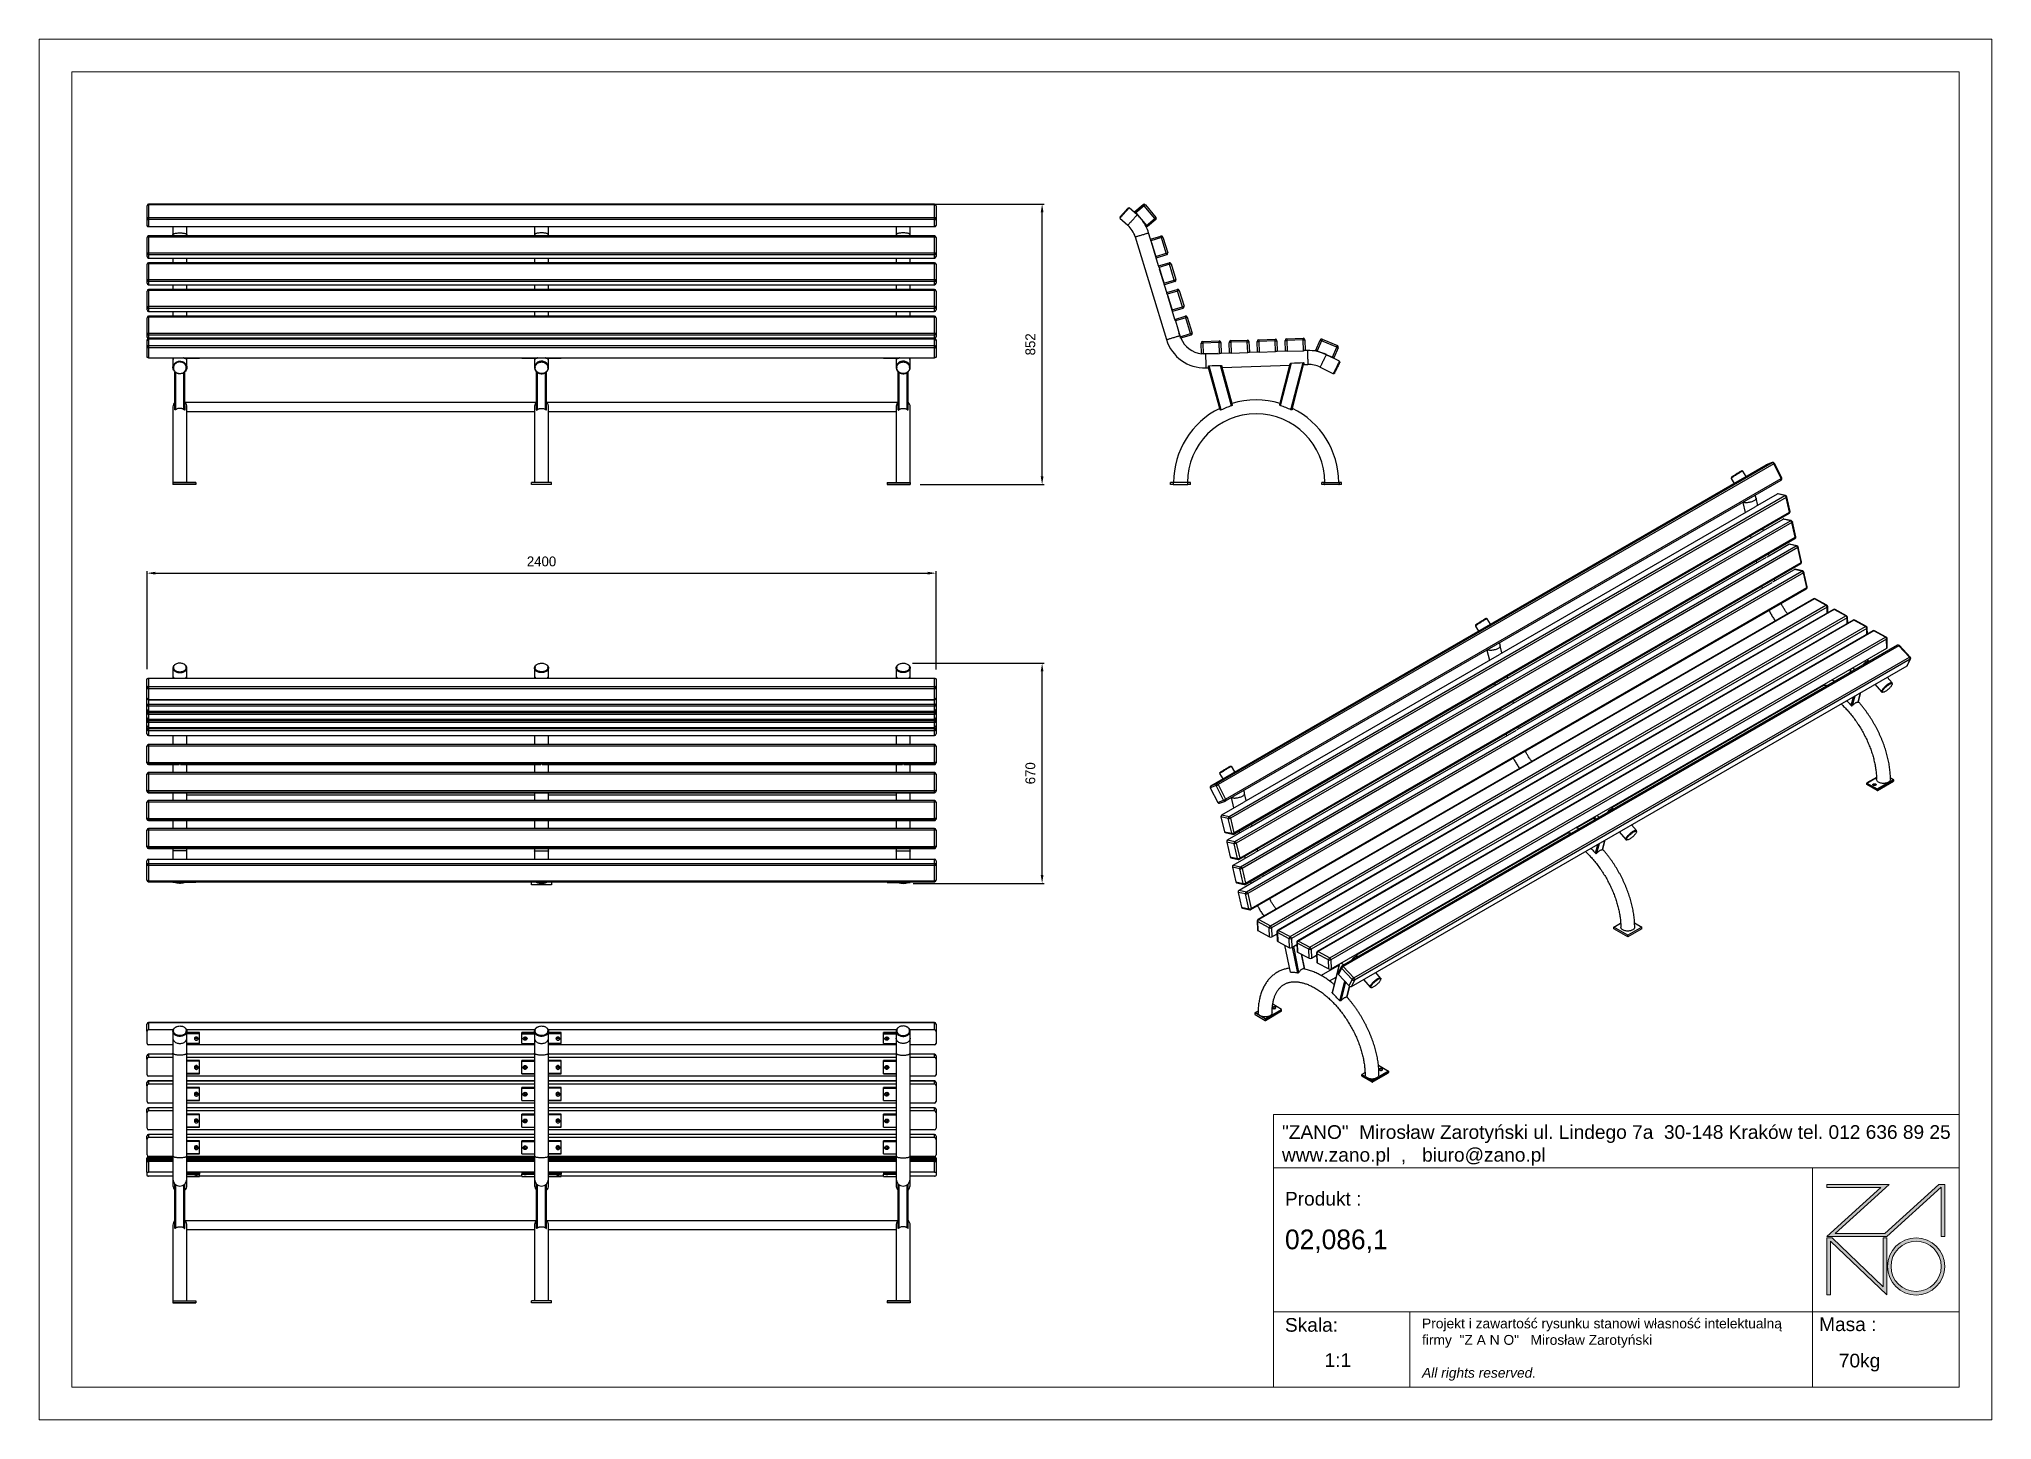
# Model space of a CAD drawing. Header units: millimetres. Extents: x 2090 to 8030, y -3450 to 750.
import ezdxf

# ---------------------------------------------------------------- set-up
doc = ezdxf.new("R2010")
doc.units = ezdxf.units.MM
doc.header["$PDSIZE"] = -1
doc.layers.add('tabelka', color=155, linetype='Continuous')
doc.layers.add('WYMIAR', color=96, linetype='Continuous')
doc.dimstyles.new('1-1', dxfattribs={"dimtxt": 30, "dimasz": 25, "dimexe": 6.25, "dimexo": 30, "dimgap": 20.625, "dimtad": 1, "dimdec": 1, "dimtxsty": 'Standard', "dimcen": 0, "dimclrd": 2, "dimclre": 2, "dimclrt": 2, "dimadec": 0, "dimazin": 0, "dimtfac": 1, "dimtdec": 1, "dimtmove": 0, "dimatfit": 3, "dimfxl": 0, "dimarcsym": 0})

msp = doc.modelspace()

# ---------------------------------------------------------------- blocks, each defined once
blk = doc.blocks.new('zano')
at = {"layer": 'Defpoints', "lineweight": 5}
for points in [[(6270.2, 3716.2), (6270.2, 3707.4), (6434.8, 3707.4), (6270.2, 3558.4), (6452.4, 3558.4), (6617.9, 3708.2), (6617.9, 3558.4), (6628.6, 3558.4), (6628.6, 3716.2), (6610.7, 3716.2), (6446.1, 3567.2), (6295.4, 3567.2), (6459.9, 3716.2), (6270.2, 3716.2), (6270.2, 3707.4)], [(6270.2, 3554.4), (6286.2, 3554.4), (6441.7, 3405.6), (6441.7, 3554.4), (6452.4, 3554.4), (6452.4, 3380.5), (6281, 3544.6), (6281, 3380.5), (6270.2, 3380.5)]]:
    blk.add_hatch(color=251, dxfattribs=at).paths.add_polyline_path(points)
h = blk.add_hatch(color=251, dxfattribs=at)
h.paths.add_polyline_path([(6454.7, 3467.4, 1), (6628.6, 3467.4, 1)])
h.paths.add_polyline_path([(6617.9, 3467.4, -1), (6465.4, 3467.4, -1)], flags=16)
at = {"layer": 'Defpoints', "color": 251, "lineweight": 5}
blk.add_lwpolyline([(6434.8, 3707.4), (6270.2, 3558.4), (6452.4, 3558.4), (6617.9, 3708.2), (6617.9, 3558.4), (6628.6, 3558.4), (6628.6, 3716.2), (6610.7, 3716.2), (6446.1, 3567.2), (6295.4, 3567.2), (6459.9, 3716.2), (6270.2, 3716.2), (6270.2, 3707.4), (6432.1, 3707.4)], dxfattribs=at)
for points in [[(6270.2, 3716.2), (6270.2, 3707.4), (6434.8, 3707.4), (6270.2, 3558.4), (6452.4, 3558.4), (6617.9, 3708.2), (6617.9, 3558.4), (6628.6, 3558.4), (6628.6, 3716.2), (6610.7, 3716.2), (6446.1, 3567.2), (6295.4, 3567.2), (6459.9, 3716.2), (6270.2, 3716.2), (6270.2, 3707.4)], [(6270.2, 3554.4), (6286.2, 3554.4), (6441.7, 3405.6), (6441.7, 3554.4), (6452.4, 3554.4), (6452.4, 3380.5), (6281, 3544.6), (6281, 3380.5), (6270.2, 3380.5)]]:
    blk.add_lwpolyline(points, close=True, dxfattribs=at)
for radius in [87, 76.3]:
    blk.add_circle((6541.7, 3467.4), radius, dxfattribs=at)
blk = doc.blocks.new('TABELA')
at = {"layer": 'tabelka', "lineweight": 5}
for p, q in [((4587.4, 3929.4), (6672.4, 3929.4)), ((4587.4, 3767.6), (4587.4, 3929.4)), ((4587.4, 3929.4), (6672.4, 3929.4)), ((6226.5, 3767.6), (6226.5, 3329)), ((4587.4, 3329), (6672.4, 3329)), ((5001.6, 3329), (5001.6, 3100.4)), ((6226.5, 3329), (6226.5, 3100.4))]:
    blk.add_line(p, q, dxfattribs=at)
blk.add_lwpolyline([(4587.4, 3767.6), (6672.4, 3767.6), (6672.4, 3100.4), (4587.4, 3100.4)], close=True, dxfattribs=at)
blk.add_blockref('zano', (0, 0))
at = {"layer": 'tabelka', "lineweight": 5, "attachment_point": 1}
for s, insert, char_height, width in [('{\\fArial|b0|i0|c238|p34;"ZANO"  Mirosław Zarotyński ul. Lindego 7a  30-148 Kraków tel. 012 636 89 25\\Pwww.zano.pl  ,   biuro@zano.pl}', (4613, 3896.9), 41.595, 2040.38), ('{\\fArial|b0|i0|c238|p34;Produkt : }', (4622, 3694.1), 41.595, 265.273), ('{\\fCentury Gothic|b0|i0|c238|p34;02,086,1 }', (4622, 3579.5), 60, 713.135), ('{\\fArial|b0|i0|c238|p34;Skala: }', (4622, 3310.3), 41.595, 191.675), ('{\\fArial|b0|i0|c238|p34;Masa :}', (6246.7, 3312.2), 41.595, 200.457), ('{\\fArial|b0|i0|c238|p34;1:1}', (4742.5, 3203.5), 41.595, 42.482), ('{\\fArial|b0|i0|c238|p34;70kg}', (6306.7, 3201.8), 41.595, 125.479)]:
    blk.add_mtext(s, dxfattribs=dict(at, insert=insert, char_height=char_height, width=width))
at = {"layer": 'tabelka', "color": 1, "lineweight": 5, "insert": (5038.9, 3308.9), "char_height": 30, "width": 1186.12, "attachment_point": 1}
blk.add_mtext('{\\fArial|b0|i0|c0|p34;Projekt i zawartość rysunku stanowi własność intelektualną firmy \\fArial|b0|i0|c238|p34; "Z A N O"   Mirosław Zarotyński\\fArial|b0|i1|c238|p34;\\P\\PAll rights reserved.}', dxfattribs=at)
blk = doc.blocks.new('front')
for p, q in [((2418, 142.7), (2418, 181)), ((4813, 186), (2423, 186)), ((2423, 186), (2423, 184.2)), ((2423, 184.2), (2423, 145.9)), ((4813, 184.2), (2423, 184.2)), ((4813, 184.2), (4813, 186)), ((4813, 145.9), (4813, 184.2)), ((4818, 181), (4818, 142.7)), ((2418, 121.5), (2418, 142.7)), ((2423, 145.9), (2423, 138.9)), ((2423, 145.9), (4813, 145.9)), ((4813, 138.9), (2423, 138.9)), ((2423, 138.9), (2423, 117.6)), ((4813, 138.9), (4813, 145.9)), ((4813, 117.6), (4813, 138.9)), ((4818, 142.7), (4818, 121.5)), ((2418, 36.5), (2418, 84.4)), ((2423, 117.6), (4813, 117.6)), ((4813, 89.4), (2423, 89.4)), ((2423, 89.4), (2423, 85.8)), ((2423, 85.8), (2423, 38)), ((4813, 85.8), (2423, 85.8)), ((2496.8, 117.6), (2496.8, 92.5)), ((2496.8, 92.5), (2496.8, 89.4)), ((2539.2, 92.5), (2539.2, 117.6)), ((2539.2, 89.4), (2539.2, 92.5)), ((3596.8, 117.6), (3596.8, 92.5)), ((3596.8, 92.5), (3596.8, 89.4)), ((3639.2, 92.5), (3639.2, 117.6)), ((3639.2, 89.4), (3639.2, 92.5)), ((4696.8, 117.6), (4696.8, 92.5)), ((4696.8, 92.5), (4696.8, 89.4)), ((4739.2, 92.5), (4739.2, 117.6)), ((4739.2, 89.4), (4739.2, 92.5)), ((4813, 85.8), (4813, 89.4)), ((4813, 38), (4813, 85.8)), ((4818, 84.4), (4818, 36.5)), ((2418, 26.9), (2418, 36.5)), ((2418, -44.8), (2418, 3)), ((2423, 38), (2423, 31.8)), ((2423, 38), (4813, 38)), ((4813, 31.8), (2423, 31.8)), ((2423, 31.8), (2423, 22.1)), ((2423, 22.1), (4813, 22.1)), ((4813, 8), (2423, 8)), ((2423, 8), (2423, 4.5)), ((2423, 4.5), (2423, -43.3)), ((4813, 4.5), (2423, 4.5)), ((2496.8, 22.1), (2496.8, 8)), ((2539.2, 8), (2539.2, 22.1)), ((3596.8, 22.1), (3596.8, 8)), ((3639.2, 8), (3639.2, 22.1)), ((4696.8, 22.1), (4696.8, 8)), ((4739.2, 8), (4739.2, 22.1)), ((4813, 31.8), (4813, 38)), ((4813, 22.1), (4813, 31.8)), ((4813, 4.5), (4813, 8)), ((4813, -43.3), (4813, 4.5)), ((4818, 36.5), (4818, 26.9)), ((4818, 3), (4818, -44.8)), ((2418, -54.4), (2418, -44.8)), ((2423, -43.3), (2423, -49.6)), ((2423, -43.3), (4813, -43.3)), ((4813, -49.6), (2423, -49.6)), ((2423, -49.6), (2423, -59.2)), ((2423, -59.2), (4813, -59.2)), ((2496.8, -59.2), (2496.8, -73.3)), ((2539.2, -73.3), (2539.2, -59.2)), ((3596.8, -59.2), (3596.8, -73.3)), ((3639.2, -73.3), (3639.2, -59.2)), ((4696.8, -59.2), (4696.8, -73.3)), ((4739.2, -73.3), (4739.2, -59.2)), ((4813, -49.6), (4813, -43.3)), ((4813, -59.2), (4813, -49.6)), ((4818, -44.8), (4818, -54.4)), ((2418, -126.1), (2418, -78.3)), ((4813, -73.3), (2423, -73.3)), ((2423, -73.3), (2423, -76.8)), ((2423, -76.8), (2423, -124.6)), ((4813, -76.8), (2423, -76.8)), ((4813, -76.8), (4813, -73.3)), ((4813, -124.6), (4813, -76.8)), ((4818, -78.3), (4818, -126.1)), ((2418, -135.7), (2418, -126.1)), ((2418, -207.4), (2418, -159.6)), ((2423, -124.6), (2423, -130.9)), ((2423, -124.6), (4813, -124.6)), ((4813, -130.9), (2423, -130.9)), ((2423, -130.9), (2423, -140.5)), ((2423, -140.5), (4813, -140.5)), ((4813, -154.6), (2423, -154.6)), ((2423, -154.6), (2423, -158.2)), ((2423, -158.2), (2423, -206)), ((4813, -158.2), (2423, -158.2)), ((2496.8, -140.5), (2496.8, -154.6)), ((2539.2, -154.6), (2539.2, -140.5)), ((3596.8, -140.5), (3596.8, -154.6)), ((3639.2, -154.6), (3639.2, -140.5)), ((4696.8, -140.5), (4696.8, -154.6)), ((4739.2, -154.6), (4739.2, -140.5)), ((4813, -130.9), (4813, -124.6)), ((4813, -140.5), (4813, -130.9)), ((4813, -158.2), (4813, -154.6)), ((4813, -206), (4813, -158.2)), ((4818, -126.1), (4818, -135.7)), ((4818, -159.6), (4818, -207.4)), ((2418, -217.1), (2418, -207.4)), ((2418, -229.4), (2418, -226.7)), ((2418, -248.9), (2418, -229.4)), ((2423, -206), (2423, -212.2)), ((2423, -206), (4813, -206)), ((4813, -212.2), (2423, -212.2)), ((2423, -212.2), (2423, -221.7)), ((4813, -221.7), (2423, -221.7)), ((2423, -221.7), (2423, -221.7)), ((2423, -221.7), (2423, -224.4)), ((4813, -224.4), (2423, -224.4)), ((2423, -224.4), (2423, -224.8)), ((2423, -224.8), (2423, -244.3)), ((4813, -224.8), (2423, -224.8)), ((4813, -212.2), (4813, -206)), ((4813, -221.7), (4813, -212.2)), ((4813, -221.7), (4813, -221.7)), ((4813, -224.4), (4813, -221.7)), ((4813, -224.8), (4813, -224.4)), ((4813, -244.3), (4813, -224.8)), ((4818, -207.4), (4818, -217.1)), ((4818, -226.7), (4818, -229.4)), ((4818, -229.4), (4818, -248.9)), ((2418, -279.3), (2418, -248.9)), ((2423, -244.3), (2423, -250.8)), ((2423, -244.3), (4813, -244.3)), ((4813, -250.8), (2423, -250.8)), ((2423, -250.8), (2423, -281.2)), ((2423, -281.2), (4813, -281.2)), ((2496.8, -281.2), (2496.8, -290.8)), ((2496.8, -290.8), (2496.8, -310.7)), ((2578, -282.4), (2530.8, -282.4)), ((2531.4, -282.7), (2578, -282.7)), ((2539.2, -290.8), (2539.2, -282.7)), ((2539.2, -310.7), (2539.2, -290.8)), ((2578, -281.2), (2578, -282.4)), ((2578, -282.4), (2578, -282.7)), ((3558, -281.2), (3558, -282.4)), ((3558, -282.4), (3605.2, -282.4)), ((3558, -282.4), (3558, -282.7)), ((3558, -282.7), (3604.6, -282.7)), ((3596.8, -282.7), (3596.8, -290.8)), ((3596.8, -290.8), (3596.8, -310.7)), ((3678, -282.4), (3630.8, -282.4)), ((3631.4, -282.7), (3678, -282.7)), ((3639.2, -290.8), (3639.2, -282.7)), ((3639.2, -310.7), (3639.2, -290.8)), ((3678, -281.2), (3678, -282.4)), ((3678, -282.4), (3678, -282.7)), ((4658, -281.2), (4658, -282.4)), ((4658, -282.4), (4705.2, -282.4)), ((4658, -282.4), (4658, -282.7)), ((4658, -282.7), (4704.6, -282.7)), ((4696.8, -282.7), (4696.8, -290.8)), ((4696.8, -290.8), (4696.8, -310.7)), ((4739.2, -290.8), (4739.2, -281.2)), ((4739.2, -310.7), (4739.2, -290.8)), ((4813, -250.8), (4813, -244.3)), ((4813, -281.2), (4813, -250.8)), ((4818, -248.9), (4818, -279.3)), ((2498.4, -310.7), (2498.4, -311.6)), ((2503, -415.7), (2503, -324.1)), ((2503, -439.8), (2503, -324.1)), ((2506, -438.7), (2506, -326.4)), ((2530, -438.8), (2530, -326.4)), ((2533, -439.9), (2533, -324.1)), ((2533.2, -427.5), (2533.2, -323.9)), ((2537.6, -311.6), (2537.6, -310.7)), ((3598.4, -310.7), (3598.4, -311.6)), ((3602.7, -427.5), (3602.7, -323.9)), ((3602.9, -439.9), (3602.9, -324.1)), ((3606, -438.8), (3606, -326.4)), ((3630, -438.7), (3630, -326.4)), ((3632.9, -439.8), (3632.9, -324.1)), ((3633, -415.7), (3633, -324.1)), ((3637.6, -311.6), (3637.6, -310.7)), ((4698.4, -310.7), (4698.4, -311.6)), ((4702.7, -427.5), (4702.7, -323.9)), ((4702.9, -439.9), (4702.9, -324.1)), ((4706, -438.8), (4706, -326.4)), ((4730, -438.7), (4730, -326.4)), ((4732.9, -439.8), (4732.9, -324.1)), ((4733, -415.7), (4733, -324.1)), ((4737.6, -311.6), (4737.6, -310.7)), ((2496.8, -430.7), (2496.8, -660.7)), ((2534.4, -417.3), (2533.2, -416)), ((3601.5, -417.3), (2534.4, -417.3)), ((2539.2, -660.7), (2539.2, -431.1)), ((2539.2, -444.2), (3596.8, -444.2)), ((3596.8, -431.1), (3596.8, -660.7)), ((3602.8, -415.9), (3601.6, -417.3)), ((4701.5, -417.3), (3634.4, -417.3)), ((3639.2, -660.7), (3639.2, -431.1)), ((3639.2, -444.2), (4696.8, -444.2)), ((4696.8, -431.1), (4696.8, -660.7)), ((4702.7, -416), (4701.6, -417.3)), ((4739.2, -660.7), (4739.2, -430.7)), ((2566.8, -660.7), (2496.8, -660.7)), ((2496.8, -660.7), (2496.8, -661.2)), ((2566.8, -661.2), (2496.8, -661.2)), ((2496.8, -661.2), (2496.8, -666.2)), ((2566.8, -666.2), (2496.8, -666.2)), ((2496.8, -666.2), (2496.8, -666.7)), ((2566.8, -666.7), (2496.8, -666.7)), ((2566.8, -660.7), (2566.8, -661.2)), ((2566.8, -661.2), (2566.8, -666.2)), ((2566.8, -666.2), (2566.8, -666.7)), ((3648, -660.7), (3588, -660.7)), ((3588, -666.7), (3588, -660.7)), ((3648, -666.7), (3588, -666.7)), ((3648, -666.7), (3648, -660.7)), ((4669.2, -660.7), (4669.2, -661.2)), ((4669.2, -660.7), (4739.2, -660.7)), ((4669.2, -661.2), (4739.2, -661.2)), ((4669.2, -661.2), (4669.2, -666.2)), ((4669.2, -666.2), (4669.2, -666.7)), ((4669.2, -666.2), (4739.2, -666.2)), ((4669.2, -666.7), (4739.2, -666.7)), ((4739.2, -660.7), (4739.2, -661.2)), ((4739.2, -661.2), (4739.2, -666.2)), ((4739.2, -666.2), (4739.2, -666.7))]:
    blk.add_line(p, q)
at = {"flags": 128}
for points in [[(2423, 184.2), (2422, 184.1), (2421.1, 184), (2420.2, 183.7), (2419.4, 183.3), (2418.8, 182.8), (2418.3, 182.2), (2418.1, 181.6), (2418, 181)], [(4818, 181), (4817.9, 181.6), (4817.6, 182.2), (4817.1, 182.8), (4816.5, 183.3), (4815.7, 183.7), (4814.9, 184), (4813.9, 184.1), (4813, 184.2)], [(2418, 142.7), (2418.1, 143.3), (2418.3, 143.9), (2418.8, 144.5), (2419.4, 145), (2420.2, 145.4), (2421.1, 145.7), (2422, 145.8), (2423, 145.9)], [(4813, 145.9), (4813.9, 145.8), (4814.9, 145.7), (4815.7, 145.4), (4816.5, 145), (4817.1, 144.5), (4817.6, 143.9), (4817.9, 143.3), (4818, 142.7)], [(2423, 85.8), (2422, 85.8), (2421.1, 85.7), (2420.2, 85.6), (2419.4, 85.4), (2418.8, 85.2), (2418.3, 84.9), (2418.1, 84.6), (2418, 84.4)], [(2496.8, 92.5), (2496.9, 93.3), (2497.5, 94.1), (2498.4, 94.9), (2499.6, 95.6), (2501.1, 96.3), (2503, 96.9), (2505.1, 97.4), (2507.4, 97.9), (2509.9, 98.2), (2512.5, 98.5), (2515.2, 98.6), (2518, 98.7), (2520.7, 98.6), (2523.5, 98.5), (2526.1, 98.2), (2528.6, 97.9), (2530.9, 97.4), (2533, 96.9), (2534.8, 96.3), (2536.3, 95.6), (2537.6, 94.9), (2538.4, 94.1), (2539, 93.3), (2539.2, 92.5), (2539.2, 92.5)], [(3639.2, 92.5), (3639, 93.3), (3638.4, 94.1), (3637.6, 94.9), (3636.3, 95.6), (3634.8, 96.3), (3633, 96.9), (3630.9, 97.4), (3628.6, 97.9), (3626.1, 98.2), (3623.5, 98.5), (3620.7, 98.6), (3618, 98.7), (3615.2, 98.6), (3612.5, 98.5), (3609.9, 98.2), (3607.4, 97.9), (3605.1, 97.4), (3603, 96.9), (3601.1, 96.3), (3599.6, 95.6), (3598.4, 94.9), (3597.5, 94.1), (3596.9, 93.3), (3596.8, 92.5), (3596.8, 92.5)], [(4739.2, 92.5), (4739, 93.3), (4738.4, 94.1), (4737.6, 94.9), (4736.3, 95.6), (4734.8, 96.3), (4733, 96.9), (4730.9, 97.4), (4728.6, 97.9), (4726.1, 98.2), (4723.5, 98.5), (4720.7, 98.6), (4718, 98.7), (4715.2, 98.6), (4712.5, 98.5), (4709.9, 98.2), (4707.4, 97.9), (4705.1, 97.4), (4703, 96.9), (4701.1, 96.3), (4699.6, 95.6), (4698.4, 94.9), (4697.5, 94.1), (4696.9, 93.3), (4696.8, 92.5), (4696.8, 92.5)], [(4818, 84.4), (4817.9, 84.6), (4817.6, 84.9), (4817.1, 85.2), (4816.5, 85.4), (4815.7, 85.6), (4814.9, 85.7), (4813.9, 85.8), (4813, 85.8)], [(2418, 36.5), (2418.1, 36.8), (2418.3, 37.1), (2418.8, 37.4), (2419.4, 37.6), (2420.2, 37.8), (2421.1, 37.9), (2422, 38), (2423, 38)], [(2423, 4.5), (2422, 4.5), (2421.1, 4.4), (2420.2, 4.3), (2419.4, 4.1), (2418.8, 3.9), (2418.3, 3.6), (2418.1, 3.3), (2418, 3)], [(4813, 38), (4813.9, 38), (4814.9, 37.9), (4815.7, 37.8), (4816.5, 37.6), (4817.1, 37.4), (4817.6, 37.1), (4817.9, 36.8), (4818, 36.5)], [(4818, 3), (4817.9, 3.3), (4817.6, 3.6), (4817.1, 3.9), (4816.5, 4.1), (4815.7, 4.3), (4814.9, 4.4), (4813.9, 4.5), (4813, 4.5)], [(2418, -44.8), (2418.1, -44.5), (2418.3, -44.2), (2418.8, -44), (2419.4, -43.7), (2420.2, -43.6), (2421.1, -43.4), (2422, -43.3), (2423, -43.3)], [(4813, -43.3), (4813.9, -43.3), (4814.9, -43.4), (4815.7, -43.6), (4816.5, -43.7), (4817.1, -44), (4817.6, -44.2), (4817.9, -44.5), (4818, -44.8)], [(2423, -76.8), (2422, -76.9), (2421.1, -76.9), (2420.2, -77.1), (2419.4, -77.3), (2418.8, -77.5), (2418.3, -77.7), (2418.1, -78), (2418, -78.3)], [(4818, -78.3), (4817.9, -78), (4817.6, -77.7), (4817.1, -77.5), (4816.5, -77.3), (4815.7, -77.1), (4814.9, -76.9), (4813.9, -76.9), (4813, -76.8)], [(2418, -126.1), (2418.1, -125.8), (2418.3, -125.5), (2418.8, -125.3), (2419.4, -125.1), (2420.2, -124.9), (2421.1, -124.8), (2422, -124.7), (2423, -124.6)], [(2423, -158.2), (2422, -158.2), (2421.1, -158.3), (2420.2, -158.4), (2419.4, -158.6), (2418.8, -158.8), (2418.3, -159.1), (2418.1, -159.3), (2418, -159.6)], [(4813, -124.6), (4813.9, -124.7), (4814.9, -124.8), (4815.7, -124.9), (4816.5, -125.1), (4817.1, -125.3), (4817.6, -125.5), (4817.9, -125.8), (4818, -126.1)], [(4818, -159.6), (4817.9, -159.3), (4817.6, -159.1), (4817.1, -158.8), (4816.5, -158.6), (4815.7, -158.4), (4814.9, -158.3), (4813.9, -158.2), (4813, -158.2)], [(2418, -207.4), (2418.1, -207.2), (2418.3, -206.9), (2418.8, -206.6), (2419.4, -206.4), (2420.2, -206.2), (2421.1, -206.1), (2422, -206), (2423, -206)], [(4813, -206), (4813.9, -206), (4814.9, -206.1), (4815.7, -206.2), (4816.5, -206.4), (4817.1, -206.6), (4817.6, -206.9), (4817.9, -207.2), (4818, -207.4)], [(2418, -248.9), (2418.1, -249.3), (2418.3, -249.6), (2418.8, -250), (2419.4, -250.3), (2420.2, -250.5), (2421.1, -250.7), (2422, -250.8), (2423, -250.8)], [(2423, -281.2), (2422, -281.2), (2421.1, -281.1), (2420.2, -280.9), (2419.4, -280.7), (2418.8, -280.4), (2418.3, -280), (2418.1, -279.7), (2418, -279.3)], [(2533.7, -323.4), (2531.7, -325.1), (2529.5, -326.6), (2527.1, -327.9), (2524.5, -328.8), (2521.8, -329.4), (2519.1, -329.7), (2516.3, -329.6), (2513.6, -329.3), (2510.9, -328.6), (2508.3, -327.6), (2506, -326.4), (2503.8, -324.8), (2501.8, -323), (2500.2, -321.1), (2498.8, -318.9), (2497.8, -316.6), (2497.1, -314.2), (2496.8, -311.7), (2496.8, -309.2), (2497.2, -306.8), (2498, -304.4), (2499.1, -302.1), (2500.5, -299.9), (2502.2, -298), (2504.2, -296.3), (2506.4, -294.8), (2508.8, -293.6), (2511.4, -292.6), (2514.1, -292), (2516.9, -291.7), (2519.6, -291.8), (2522.4, -292.1), (2525, -292.8), (2527.6, -293.8), (2530, -295), (2532.1, -296.6), (2534.1, -298.4), (2535.7, -300.4), (2537.1, -302.5), (2538.1, -304.8), (2538.8, -307.2), (2539.1, -309.7), (2539.1, -312.2), (2538.7, -314.7), (2538, -317), (2536.9, -319.3), (2535.4, -321.5), (2533.7, -323.4)], [(2537.6, -310.7), (2537.5, -309.2), (2537.1, -306.8), (2536.3, -304.5), (2535.2, -302.3), (2533.8, -300.3), (2532, -298.5), (2530.1, -296.9), (2527.8, -295.5), (2525.4, -294.5), (2522.9, -293.7), (2520.3, -293.3), (2517.6, -293.1), (2514.9, -293.4), (2512.3, -293.9), (2509.8, -294.7), (2507.5, -295.9), (2505.3, -297.3), (2503.4, -299), (2501.7, -300.8), (2500.4, -302.9), (2499.4, -305.1), (2498.7, -307.4), (2498.4, -309.8), (2498.4, -310.7)], [(2532.5, -323.3), (2534.2, -321.5), (2535.5, -319.4), (2536.6, -317.2), (2537.2, -314.8), (2537.5, -312.5), (2537.5, -310.1), (2537.1, -307.7), (2536.3, -305.4), (2535.2, -303.2), (2533.8, -301.2), (2532, -299.4), (2530.1, -297.8), (2527.8, -296.4), (2525.4, -295.4), (2522.9, -294.6), (2520.3, -294.2), (2517.6, -294), (2514.9, -294.2), (2512.3, -294.8), (2509.8, -295.6), (2507.5, -296.8), (2505.3, -298.2), (2503.4, -299.8), (2501.7, -301.7), (2500.4, -303.8), (2499.4, -306), (2498.7, -308.3), (2498.4, -310.7), (2498.4, -313.1), (2498.9, -315.5), (2499.6, -317.8), (2500.7, -320), (2502.2, -322), (2503.9, -323.8), (2505.9, -325.4), (2508.1, -326.8), (2510.5, -327.8), (2513, -328.6), (2515.7, -329), (2518.3, -329.2), (2521, -328.9), (2523.6, -328.4), (2526.1, -327.6), (2528.5, -326.4), (2530.6, -325), (2532.5, -323.3)], [(3602.2, -323.4), (3604.2, -325.1), (3606.4, -326.6), (3608.8, -327.9), (3611.4, -328.8), (3614.1, -329.4), (3616.9, -329.7), (3619.6, -329.6), (3622.4, -329.3), (3625, -328.6), (3627.6, -327.6), (3630, -326.4), (3632.1, -324.8), (3634.1, -323), (3635.7, -321.1), (3637.1, -318.9), (3638.1, -316.6), (3638.8, -314.2), (3639.1, -311.7), (3639.1, -309.2), (3638.7, -306.8), (3638, -304.4), (3636.9, -302.1), (3635.4, -299.9), (3633.7, -298), (3631.7, -296.3), (3629.5, -294.8), (3627.1, -293.6), (3624.5, -292.6), (3621.8, -292), (3619.1, -291.7), (3616.3, -291.8), (3613.6, -292.1), (3610.9, -292.8), (3608.3, -293.8), (3606, -295), (3603.8, -296.6), (3601.8, -298.4), (3600.2, -300.4), (3598.8, -302.5), (3597.8, -304.8), (3597.1, -307.2), (3596.8, -309.7), (3596.8, -312.2), (3597.2, -314.7), (3598, -317), (3599.1, -319.3), (3600.5, -321.5), (3602.2, -323.4)], [(3598.4, -310.7), (3598.4, -309.2), (3598.9, -306.8), (3599.6, -304.5), (3600.7, -302.3), (3602.2, -300.3), (3603.9, -298.5), (3605.9, -296.9), (3608.1, -295.5), (3610.5, -294.5), (3613, -293.7), (3615.7, -293.3), (3618.3, -293.1), (3621, -293.4), (3623.6, -293.9), (3626.1, -294.7), (3628.5, -295.9), (3630.6, -297.3), (3632.5, -299), (3634.2, -300.8), (3635.5, -302.9), (3636.6, -305.1), (3637.2, -307.4), (3637.5, -309.8), (3637.6, -310.7)], [(3603.4, -323.3), (3601.7, -321.5), (3600.4, -319.4), (3599.4, -317.2), (3598.7, -314.8), (3598.4, -312.5), (3598.4, -310.1), (3598.9, -307.7), (3599.6, -305.4), (3600.7, -303.2), (3602.2, -301.2), (3603.9, -299.4), (3605.9, -297.8), (3608.1, -296.4), (3610.5, -295.4), (3613, -294.6), (3615.7, -294.2), (3618.3, -294), (3621, -294.2), (3623.6, -294.8), (3626.1, -295.6), (3628.5, -296.8), (3630.6, -298.2), (3632.5, -299.8), (3634.2, -301.7), (3635.5, -303.8), (3636.6, -306), (3637.2, -308.3), (3637.5, -310.7), (3637.5, -313.1), (3637.1, -315.5), (3636.3, -317.8), (3635.2, -320), (3633.8, -322), (3632, -323.8), (3630.1, -325.4), (3627.8, -326.8), (3625.4, -327.8), (3622.9, -328.6), (3620.3, -329), (3617.6, -329.2), (3614.9, -328.9), (3612.3, -328.4), (3609.8, -327.6), (3607.5, -326.4), (3605.3, -325), (3603.4, -323.3)], [(4702.2, -323.4), (4704.2, -325.1), (4706.4, -326.6), (4708.8, -327.9), (4711.4, -328.8), (4714.1, -329.4), (4716.9, -329.7), (4719.6, -329.6), (4722.4, -329.3), (4725, -328.6), (4727.6, -327.6), (4730, -326.4), (4732.2, -324.8), (4734.1, -323), (4735.7, -321.1), (4737.1, -318.9), (4738.1, -316.6), (4738.8, -314.2), (4739.1, -311.7), (4739.1, -309.2), (4738.7, -306.8), (4738, -304.4), (4736.9, -302.1), (4735.4, -299.9), (4733.7, -298), (4731.7, -296.3), (4729.5, -294.8), (4727.1, -293.6), (4724.5, -292.6), (4721.8, -292), (4719.1, -291.7), (4716.3, -291.8), (4713.6, -292.1), (4710.9, -292.8), (4708.3, -293.8), (4706, -295), (4703.8, -296.6), (4701.8, -298.4), (4700.2, -300.4), (4698.8, -302.5), (4697.8, -304.8), (4697.1, -307.2), (4696.8, -309.7), (4696.8, -312.2), (4697.2, -314.7), (4698, -317), (4699.1, -319.3), (4700.5, -321.5), (4702.2, -323.4)], [(4698.4, -310.7), (4698.4, -309.2), (4698.9, -306.8), (4699.6, -304.5), (4700.7, -302.3), (4702.2, -300.3), (4703.9, -298.5), (4705.9, -296.9), (4708.1, -295.5), (4710.5, -294.5), (4713, -293.7), (4715.7, -293.3), (4718.3, -293.1), (4721, -293.4), (4723.6, -293.9), (4726.1, -294.7), (4728.5, -295.9), (4730.6, -297.3), (4732.5, -299), (4734.2, -300.8), (4735.5, -302.9), (4736.6, -305.1), (4737.2, -307.4), (4737.5, -309.8), (4737.6, -310.7)], [(4703.4, -323.3), (4701.7, -321.5), (4700.4, -319.4), (4699.4, -317.2), (4698.7, -314.8), (4698.4, -312.5), (4698.4, -310.1), (4698.9, -307.7), (4699.6, -305.4), (4700.7, -303.2), (4702.2, -301.2), (4703.9, -299.4), (4705.9, -297.8), (4708.1, -296.4), (4710.5, -295.4), (4713, -294.6), (4715.7, -294.2), (4718.3, -294), (4721, -294.2), (4723.6, -294.8), (4726.1, -295.6), (4728.5, -296.8), (4730.6, -298.2), (4732.5, -299.8), (4734.2, -301.7), (4735.5, -303.8), (4736.6, -306), (4737.2, -308.3), (4737.5, -310.7), (4737.5, -313.1), (4737.1, -315.5), (4736.3, -317.8), (4735.2, -320), (4733.8, -322), (4732, -323.8), (4730.1, -325.4), (4727.8, -326.8), (4725.4, -327.8), (4722.9, -328.6), (4720.3, -329), (4717.6, -329.2), (4714.9, -328.9), (4712.3, -328.4), (4709.8, -327.6), (4707.5, -326.4), (4705.3, -325), (4703.4, -323.3)], [(4813, -250.8), (4813.9, -250.8), (4814.9, -250.7), (4815.7, -250.5), (4816.5, -250.3), (4817.1, -250), (4817.6, -249.6), (4817.9, -249.3), (4818, -248.9)], [(4818, -279.3), (4817.9, -279.7), (4817.6, -280), (4817.1, -280.4), (4816.5, -280.7), (4815.7, -280.9), (4814.9, -281.1), (4813.9, -281.2), (4813, -281.2)], [(3634.4, -417.3), (3633, -415.7), (3633, -415.7)]]:
    blk.add_lwpolyline(points, dxfattribs=at)
for centre, radius, start, end in [((2423, 181), 5, 90, 180), ((4813, 181), 5, 0, 90), ((2422.4, 143.4), 4.53, 188.55275, 276.54016), ((2422.4, 122.1), 4.53, 188.55189, 276.54102), ((4813.5, 143.4), 4.53, 263.45841, 351.44868), ((4813.5, 122.1), 4.53, 263.45755, 351.44954), ((2423, 84.4), 5, 90, 180), ((4813, 84.4), 5, 0, 90), ((2422.9, 36.7), 4.89, 181.3088, 271.24995), ((2422.9, 27), 4.89, 181.30808, 271.25066), ((2423, 3), 5, 90, 180), ((4813.1, 36.7), 4.89, 268.74867, 358.69259), ((4813.1, 27), 4.89, 268.74796, 358.6933), ((4813, 3), 5, 0, 90), ((2422.9, -44.7), 4.89, 181.30852, 271.25094), ((2422.9, -54.3), 4.89, 181.3092, 271.24955), ((4813.1, -44.7), 4.89, 268.74767, 358.69287), ((4813.1, -54.3), 4.89, 268.74907, 358.69218), ((2423, -78.3), 5, 90, 180), ((4813, -78.3), 5, 0, 90), ((2422.9, -126), 4.89, 181.30808, 271.25066), ((2422.9, -135.6), 4.89, 181.30779, 271.25095), ((2423, -159.6), 5, 90, 180), ((4813.1, -126), 4.89, 268.74796, 358.6933), ((4813.1, -135.6), 4.89, 268.74766, 358.69359), ((4813, -159.6), 5, 0, 90), ((2422.9, -207.3), 4.89, 181.30866, 271.25045), ((2422.8, -217), 4.86, 181.14828, 260.80269), ((2423, -226.7), 5, 90, 180), ((2423, -229.4), 5, 90, 180), ((2422.8, -229.6), 4.81, 87.72845, 177.53101), ((2418.7, -229.3), 2.74, 87.92738, 105.35476), ((4813.1, -207.3), 4.89, 268.74817, 358.69273), ((4813, -226.7), 5, 0, 90), ((4813, -229.4), 5, 0, 90), ((4813.2, -229.6), 4.81, 2.4676, 92.27294), ((4813.1, -217), 4.86, 279.1969, 358.85296), ((4817.2, -229.3), 2.74, 74.64123, 92.07663), ((2422.8, -249.1), 4.81, 87.7286, 177.53086), ((2514.4, -290.9), 17.6, 146.69454, 179.68769), ((2521.7, -290.9), 17.4, 0.1606, 27.97874), ((3614.2, -290.9), 17.4, 152.02016, 179.8409), ((3621.7, -290.9), 17.4, 0.15972, 27.97962), ((4714.2, -290.9), 17.4, 152.01939, 179.84127), ((4721.5, -290.9), 17.6, 0.31282, 33.30561), ((4813.2, -249.1), 4.81, 2.46775, 92.27279), ((2518, -430.7), 21.2, 134.99064, 180), ((4718, -430.7), 21.2, 0, 45.00936)]:
    blk.add_arc(centre, radius, start, end)
for centre, start_param, end_param in [((2518, -298), 0.923324, 1.028877), ((3618, -298), 2.112716, 2.218269), ((3618, -298), 0.923324, 1.028877), ((4718, -298), 2.112716, 2.218269)]:
    blk.add_ellipse(centre, major_axis=(21.2, 0), ratio=0.922073, start_param=start_param, end_param=end_param)
for points, knots in [([(2531.4, -282.7), (2531.4, -282.7), (2531.3, -282.7), (2531.2, -282.6), (2531, -282.5), (2530.8, -282.4), (2530.8, -282.4)], [0, 0, 0, 0, 0.057633, 0.302297, 0.682694, 1, 1, 1, 1]), ([(3604.6, -282.7), (3604.6, -282.7), (3604.6, -282.7), (3604.8, -282.6), (3605, -282.5), (3605.1, -282.4), (3605.2, -282.4)], [0, 0, 0, 0, 0.057648, 0.302332, 0.682698, 1, 1, 1, 1]), ([(3631.4, -282.7), (3631.4, -282.7), (3631.3, -282.7), (3631.2, -282.6), (3631, -282.5), (3630.8, -282.4), (3630.8, -282.4)], [0, 0, 0, 0, 0.05765, 0.302317, 0.682718, 1, 1, 1, 1]), ([(4704.6, -282.7), (4704.6, -282.7), (4704.6, -282.7), (4704.8, -282.6), (4705, -282.5), (4705.1, -282.4), (4705.2, -282.4)], [0, 0, 0, 0, 0.057633, 0.302344, 0.682691, 1, 1, 1, 1]), ([(2506, -438.7), (2505.6, -439), (2504.8, -439.5), (2503.9, -439.9), (2503.4, -440.1), (2503.1, -440.1), (2503, -439.9), (2503, -439.8), (2503, -439.8)], [0, 0, 0, 0, 0.292018, 0.526776, 0.703412, 0.849112, 0.995271, 1, 1, 1, 1]), ([(2530, -438.8), (2529, -438.2), (2527, -436.9), (2523.6, -435.7), (2520.2, -435.1), (2516.6, -435), (2513.1, -435.5), (2509.5, -436.6), (2507.2, -438), (2506, -438.7)], [0, 0, 0, 0, 0.138194, 0.276376, 0.414635, 0.552889, 0.690065, 0.827245, 1, 1, 1, 1]), ([(2533, -439.9), (2533, -440), (2533, -440.1), (2532.8, -440.2), (2532.5, -440.2), (2531.8, -439.9), (2530.9, -439.4), (2530.3, -439), (2530, -438.8)], [0, 0, 0, 0, 0.052629, 0.196604, 0.333546, 0.528752, 0.782517, 1, 1, 1, 1]), ([(2533.2, -427.5), (2533.2, -429.3), (2533.1, -432.9), (2533, -437.6), (2533, -439.9)], [0, 0, 0, 0, 0.498769, 1, 1, 1, 1]), ([(2539.2, -431.3), (2539.1, -430.6), (2539.1, -428.6), (2538.5, -425.4), (2537.5, -422.6), (2536.5, -420.6), (2535.7, -419.2), (2535, -418.2), (2534.5, -417.4), (2534.4, -417.4), (2534.4, -417.4)], [0, 0, 0, 0, 0.090449, 0.262546, 0.445462, 0.549054, 0.655192, 0.76683, 0.882715, 1, 1, 1, 1]), ([(3601.5, -417.3), (3601.5, -417.3), (3601.6, -417.3), (3601, -418), (3600, -419.6), (3599, -421.3), (3598.2, -423.1), (3597.5, -425.2), (3597, -427.4), (3596.8, -429.5), (3596.8, -430.7), (3596.8, -431.2)], [0, 0, 0, 0, 0.058731, 0.222227, 0.396826, 0.500966, 0.607695, 0.719147, 0.834691, 0.933, 1, 1, 1, 1]), ([(3602.7, -427.5), (3602.8, -429.3), (3602.8, -432.9), (3602.9, -437.6), (3602.9, -439.9)], [0, 0, 0, 0, 0.498769, 1, 1, 1, 1]), ([(3602.9, -439.9), (3602.9, -440), (3603, -440.1), (3603.1, -440.2), (3603.5, -440.2), (3604.1, -439.9), (3605, -439.4), (3605.7, -439), (3606, -438.8)], [0, 0, 0, 0, 0.0526294, 0.1966007, 0.3335444, 0.5287499, 0.7825089, 1, 1, 1, 1]), ([(3606, -438.8), (3607, -438.2), (3609, -436.9), (3612.3, -435.7), (3615.8, -435.1), (3619.3, -435), (3622.8, -435.5), (3626.5, -436.6), (3628.7, -438), (3630, -438.7)], [0, 0, 0, 0, 0.138193, 0.276376, 0.414634, 0.55289, 0.690064, 0.827246, 1, 1, 1, 1]), ([(3630, -438.7), (3630.4, -439), (3631.1, -439.5), (3632, -439.9), (3632.6, -440.1), (3632.9, -440.1), (3632.9, -439.9), (3632.9, -439.8), (3632.9, -439.8)], [0, 0, 0, 0, 0.292014, 0.526776, 0.703416, 0.849112, 0.995271, 1, 1, 1, 1]), ([(3639.1, -431.3), (3639.2, -431.1), (3639.2, -430.3), (3639, -428.2), (3638.4, -425), (3637.3, -422.2), (3636.3, -420.2), (3635.6, -419), (3635, -418.1), (3634.6, -417.5), (3634.3, -417.2), (3634.4, -417.3), (3634.4, -417.3)], [0, 0, 0, 0, 0.020174, 0.112203, 0.284238, 0.469735, 0.574918, 0.682785, 0.775769, 0.871228, 0.964353, 1, 1, 1, 1]), ([(4701.5, -417.4), (4701.5, -417.3), (4701.6, -417.2), (4701, -418), (4700, -419.5), (4699.1, -421.2), (4698.3, -422.9), (4697.6, -425), (4697.1, -427.2), (4696.8, -429.4), (4696.8, -430.7), (4696.8, -431.2)], [0, 0, 0, 0, 0.0523107, 0.2150681, 0.3885382, 0.4919681, 0.5979288, 0.7095731, 0.8252654, 0.9243094, 1, 1, 1, 1]), ([(4702.7, -427.5), (4702.8, -429.3), (4702.8, -432.9), (4702.9, -437.6), (4702.9, -439.9)], [0, 0, 0, 0, 0.498769, 1, 1, 1, 1]), ([(4702.9, -439.9), (4702.9, -440), (4703, -440.1), (4703.1, -440.2), (4703.5, -440.2), (4704.1, -439.9), (4705, -439.4), (4705.7, -439), (4706, -438.8)], [0, 0, 0, 0, 0.052629, 0.196604, 0.333547, 0.52876, 0.782526, 1, 1, 1, 1]), ([(4706, -438.8), (4707, -438.2), (4709, -436.9), (4712.3, -435.7), (4715.8, -435.1), (4719.3, -435), (4722.8, -435.5), (4726.5, -436.6), (4728.7, -438), (4730, -438.7)], [0, 0, 0, 0, 0.138196, 0.2763778, 0.4146344, 0.552891, 0.6900644, 0.8272467, 1, 1, 1, 1]), ([(4730, -438.7), (4730.4, -439), (4731.1, -439.5), (4732, -439.9), (4732.6, -440.1), (4732.9, -440.1), (4732.9, -439.9), (4732.9, -439.8), (4732.9, -439.8)], [0, 0, 0, 0, 0.292026, 0.526782, 0.703411, 0.849115, 0.995271, 1, 1, 1, 1])]:
    blk.add_open_spline(points, degree=3, knots=knots)
blk = doc.blocks.new('bok')
for p, q in [((5422.5, 163.6), (5447.7, 184.8)), ((5451, 181), (5425.7, 159.8)), ((5483.1, 142.7), (5451, 181)), ((5454.8, 184.2), (5486.9, 145.9)), ((5376.9, 146.1), (5378.4, 144.7)), ((5377.4, 143.5), (5401.3, 122)), ((5404.7, 173.9), (5403.2, 175.2)), ((5429.6, 153.5), (5405.7, 175.1)), ((5425.7, 159.8), (5457.8, 121.5)), ((5427.9, 155.1), (5428.5, 155.6)), ((5427.9, 155.1), (5429.6, 153.5)), ((5454.2, 125), (5453.4, 124.3)), ((5457.8, 121.5), (5483.1, 142.7)), ((5486.3, 138.9), (5461, 117.6)), ((5423.9, 86.4), (5518.9, -226.1)), ((5470.3, 79.5), (5464.5, 98.7)), ((5470.3, 79.5), (5501.9, 89.1)), ((5503.3, 84.4), (5471.8, 74.7)), ((5471.8, 74.7), (5486.4, 26.9)), ((5495.1, -1.8), (5473.3, 69.9)), ((5473.4, 69.5), (5484.8, 31.9)), ((5518, 36.5), (5503.3, 84.4)), ((5508.1, 85.8), (5522.7, 38)), ((5486.4, 26.9), (5518, 36.5)), ((5519.4, 31.8), (5487.9, 22.1)), ((5495.1, -1.8), (5526.6, 7.8)), ((5528.1, 3), (5496.5, -6.6)), ((5542.7, -44.8), (5528.1, 3)), ((5532.9, 4.5), (5547.5, -43.3)), ((5496.5, -6.6), (5511.1, -54.4)), ((5519.8, -83.1), (5498, -11.4)), ((5498.1, -11.8), (5509.5, -49.4)), ((5511.1, -54.4), (5542.7, -44.8)), ((5544.2, -49.6), (5512.6, -59.2)), ((5519.8, -83.2), (5551.3, -73.5)), ((5552.8, -78.3), (5521.2, -87.9)), ((5521.2, -87.9), (5535.9, -135.7)), ((5544.5, -164.5), (5522.7, -92.7)), ((5522.8, -93.2), (5534.3, -130.7)), ((5567.4, -126.1), (5552.8, -78.3)), ((5557.6, -76.8), (5572.2, -124.6)), ((5535.9, -135.7), (5567.4, -126.1)), ((5568.9, -130.9), (5537.3, -140.5)), ((5544.4, -164.5), (5576, -154.8)), ((5577.5, -159.6), (5545.9, -169.3)), ((5545.9, -169.3), (5560.5, -217.1)), ((5592.1, -207.4), (5577.5, -159.6)), ((5582.2, -158.2), (5596.9, -206)), ((5559.5, -213.8), (5556.9, -205.1)), ((5560, -215.3), (5559.5, -213.8)), ((5560.5, -217.1), (5592.1, -207.4)), ((5593.5, -212.2), (5562, -221.9)), ((5625.3, -269.7), (5624.5, -236.7)), ((5629.3, -231.6), (5679.3, -230.2)), ((5679.5, -235.2), (5629.5, -236.6)), ((5629.5, -236.6), (5630.3, -269.5)), ((5680.3, -268.2), (5679.5, -235.2)), ((5684.5, -235.1), (5685.3, -268.1)), ((5711, -267.3), (5709.9, -234.3)), ((5714.7, -229.1), (5764.7, -227.4)), ((5764.8, -232.4), (5714.9, -234.1)), ((5714.9, -234.1), (5716, -267.1)), ((5766, -265.3), (5764.8, -232.4)), ((5769.8, -232.2), (5771, -265.2)), ((5796, -264.4), (5794.8, -231.5)), ((5799.6, -226.3), (5849.6, -224.5)), ((5849.8, -229.5), (5799.8, -231.3)), ((5799.8, -231.3), (5801, -264.3)), ((5850.9, -262.5), (5849.8, -229.5)), ((5854.8, -229.4), (5855.9, -262.3)), ((5880.9, -261.6), (5879.8, -228.6)), ((5884.6, -223.5), (5934.6, -221.7)), ((5934.7, -226.7), (5884.8, -228.5)), ((5884.8, -228.5), (5885.9, -261.4)), ((5935.9, -259.7), (5934.7, -226.7)), ((5939.7, -226.5), (5940.9, -259.5)), ((5973.1, -257.8), (5986, -227.4)), ((5990.6, -229.4), (5977.7, -259.7)), ((6036.6, -248.9), (5990.6, -229.4)), ((5992.6, -224.8), (6038.6, -244.3)), ((5630.3, -269.5), (5680.3, -268.2)), ((5675.3, -268.4), (5637.5, -269.6)), ((5674.9, -268.4), (5637.5, -269.6)), ((5711, -267.2), (5685.3, -268)), ((5716, -267.1), (5766, -265.3)), ((5796, -264.3), (5768.4, -265.3)), ((5801, -264.3), (5850.9, -262.5)), ((5880.9, -261.5), (5853.4, -262.4)), ((5885.9, -261.4), (5935.9, -259.7)), ((5897.5, -439.8), (5934.4, -296)), ((5947.5, -259.3), (5938.3, -259.6)), ((5977.7, -259.7), (6023.7, -279.3)), ((5981.7, -263.1), (5982.1, -262.1)), ((6045.5, -291.7), (6005.3, -271.8)), ((6005.3, -271.8), (6018.7, -278.4)), ((6018.9, -277.8), (6018.7, -278.4)), ((6023.7, -279.3), (6036.6, -248.9)), ((6041.2, -250.8), (6028.4, -281.2)), ((6046.6, -294), (6044.8, -293.1)), ((5638.9, -312), (5647.3, -311.7)), ((5681.9, -438.8), (5646.3, -308)), ((5680.8, -435.2), (5647.2, -311.7)), ((5685.3, -439.9), (5648.7, -305.5)), ((5717.1, -427.2), (5683.7, -304.4)), ((5719.3, -423.9), (5687.4, -306.8)), ((5688.4, -310.4), (5894.3, -303.5)), ((5863.5, -423.7), (5895.2, -299.9)), ((5865.7, -427), (5899, -297.4)), ((5900.9, -438.7), (5936.9, -298.3)), ((5902, -435.1), (5936.1, -302.1)), ((5936, -302.1), (5948.9, -301.7)), ((5986.5, -309.8), (6026.7, -329.7)), ((6027.4, -328.3), (6029.2, -329.2)), ((5531.5, -666.7), (5531.5, -660.7)), ((5539.5, -660.7), (5531.5, -660.7)), ((5539.5, -666.7), (5531.5, -666.7)), ((5539, -661.2), (5539, -666.2)), ((5583.5, -660.7), (5539.5, -660.7)), ((5539.5, -666.7), (5583.5, -666.7)), ((5591.5, -660.7), (5583.5, -660.7)), ((5591.5, -666.7), (5583.5, -666.7)), ((5584, -666.2), (5584, -661.2)), ((5591.5, -666.7), (5591.5, -660.7)), ((5991.5, -666.7), (5991.5, -660.7)), ((5999.5, -660.7), (5991.5, -660.7)), ((5999.5, -666.7), (5991.5, -666.7)), ((5999, -666.2), (5999, -661.2)), ((5999.5, -660.7), (6043.5, -660.7)), ((6043.5, -666.7), (5999.5, -666.7)), ((6051.5, -660.7), (6043.5, -660.7)), ((6051.5, -666.7), (6043.5, -666.7)), ((6044, -661.2), (6044, -666.2)), ((6051.5, -666.7), (6051.5, -660.7))]:
    blk.add_line(p, q)
at = {"flags": 128}
for points in [[(5447.7, 184.8), (5447.8, 184.7), (5448, 184.5), (5448.3, 184.2), (5448.7, 183.7), (5449.2, 183.1), (5449.7, 182.5), (5450.3, 181.7), (5451, 181)], [(5454.8, 184.2), (5454.7, 184.1), (5454.5, 184), (5454.1, 183.7), (5453.7, 183.3), (5453.1, 182.8), (5452.4, 182.2), (5451.7, 181.6), (5451, 181)], [(5376.9, 146.1), (5377, 146.2), (5377.4, 146.5), (5377.9, 147.2), (5378.7, 148.1), (5379.7, 149.2), (5380.9, 150.5), (5382.3, 152), (5383.8, 153.7), (5385.4, 155.5), (5387.1, 157.4), (5388.9, 159.4), (5390.7, 161.4), (5392.5, 163.3), (5394.2, 165.3), (5395.9, 167.1), (5397.4, 168.8), (5398.8, 170.4), (5400.1, 171.8), (5401.1, 172.9), (5402, 173.9), (5402.6, 174.6), (5403, 175), (5403.2, 175.2), (5403.2, 175.2)], [(5377.4, 143.5), (5377.4, 143.6), (5377.7, 143.9), (5378.2, 144.4), (5378.9, 145.3), (5379.8, 146.3), (5381, 147.6), (5382.3, 149.1), (5383.8, 150.7), (5385.4, 152.5), (5387.2, 154.4), (5389, 156.4), (5390.8, 158.5), (5392.7, 160.5), (5394.5, 162.6), (5396.3, 164.6), (5398, 166.4), (5399.6, 168.2), (5401, 169.8), (5402.3, 171.3), (5403.4, 172.5), (5404.3, 173.5), (5405, 174.3), (5405.5, 174.8), (5405.7, 175), (5405.7, 175.1)], [(5429.6, 153.5), (5429.5, 153.4), (5429.2, 153), (5428.6, 152.3), (5427.7, 151.4), (5426.7, 150.3), (5425.5, 148.9), (5424.1, 147.4), (5422.5, 145.6), (5420.9, 143.8), (5419.1, 141.8), (5417.3, 139.8), (5415.5, 137.8), (5413.6, 135.7), (5411.8, 133.7), (5410, 131.7), (5408.4, 129.9), (5406.8, 128.2), (5405.4, 126.6), (5404.2, 125.3), (5403.2, 124.1), (5402.3, 123.2), (5401.8, 122.5), (5401.4, 122.1), (5401.3, 122), (5401.3, 122)], [(5425.7, 159.8), (5425, 160.5), (5424.4, 161.2), (5423.9, 161.9), (5423.4, 162.5), (5423, 163), (5422.7, 163.3), (5422.5, 163.5), (5422.5, 163.6)], [(5436.8, 146.5), (5434.4, 149), (5429.6, 153.5)], [(5461, 117.6), (5461, 117.7), (5460.8, 117.9), (5460.5, 118.3), (5460.1, 118.8), (5459.6, 119.3), (5459, 120), (5458.4, 120.7), (5457.8, 121.5)], [(5483.1, 142.7), (5483.8, 143.3), (5484.6, 143.9), (5485.2, 144.5), (5485.8, 145), (5486.3, 145.4), (5486.6, 145.7), (5486.9, 145.8), (5486.9, 145.9)], [(5483.1, 142.7), (5483.7, 141.9), (5484.3, 141.2), (5484.9, 140.6), (5485.4, 140), (5485.8, 139.5), (5486.1, 139.1), (5486.2, 138.9), (5486.3, 138.9)], [(5423.9, 86.4), (5424.1, 86.4), (5424.6, 86.6), (5425.5, 86.8), (5426.7, 87.2), (5428.1, 87.6), (5429.9, 88.2), (5431.9, 88.8), (5434.1, 89.4), (5436.5, 90.2), (5439, 90.9), (5441.6, 91.7), (5444.2, 92.5), (5446.9, 93.3), (5449.5, 94.1), (5452, 94.9), (5454.4, 95.6), (5456.6, 96.3), (5458.6, 96.9), (5460.3, 97.4), (5461.8, 97.9), (5463, 98.2), (5463.8, 98.5), (5464.3, 98.6), (5464.5, 98.7), (5464.5, 98.7)], [(5471.8, 74.7), (5471.5, 75.6), (5471.2, 76.5), (5471, 77.4), (5470.8, 78.1), (5470.6, 78.7), (5470.4, 79.1), (5470.4, 79.4), (5470.3, 79.5)], [(5501.9, 89.1), (5501.9, 89.1), (5502, 88.8), (5502.1, 88.3), (5502.3, 87.7), (5502.5, 87), (5502.8, 86.2), (5503.1, 85.3), (5503.3, 84.4)], [(5508.1, 85.8), (5508, 85.8), (5507.8, 85.7), (5507.3, 85.6), (5506.7, 85.4), (5506, 85.2), (5505.2, 84.9), (5504.3, 84.6), (5503.3, 84.4)], [(5487.9, 22.1), (5487.8, 22.2), (5487.8, 22.5), (5487.6, 22.9), (5487.4, 23.5), (5487.2, 24.2), (5487, 25.1), (5486.7, 26), (5486.4, 26.9)], [(5518, 36.5), (5518.9, 36.8), (5519.8, 37.1), (5520.6, 37.4), (5521.3, 37.6), (5521.9, 37.8), (5522.4, 37.9), (5522.7, 38), (5522.7, 38)], [(5518, 36.5), (5518.3, 35.6), (5518.5, 34.7), (5518.8, 33.9), (5519, 33.2), (5519.2, 32.6), (5519.3, 32.1), (5519.4, 31.9), (5519.4, 31.8)], [(5526.6, 7.8), (5526.6, 7.7), (5526.7, 7.5), (5526.9, 7), (5527, 6.4), (5527.3, 5.7), (5527.5, 4.9), (5527.8, 4), (5528.1, 3)], [(5532.9, 4.5), (5532.8, 4.5), (5532.5, 4.4), (5532, 4.3), (5531.5, 4.1), (5530.7, 3.9), (5529.9, 3.6), (5529, 3.3), (5528.1, 3)], [(5496.5, -6.6), (5496.2, -5.7), (5496, -4.8), (5495.7, -4), (5495.5, -3.2), (5495.3, -2.6), (5495.2, -2.2), (5495.1, -1.9), (5495.1, -1.8)], [(5512.6, -59.2), (5512.6, -59.1), (5512.5, -58.8), (5512.3, -58.4), (5512.2, -57.8), (5511.9, -57.1), (5511.7, -56.3), (5511.4, -55.4), (5511.1, -54.4)], [(5542.7, -44.8), (5543.6, -44.5), (5544.5, -44.2), (5545.3, -44), (5546.1, -43.7), (5546.7, -43.6), (5547.1, -43.4), (5547.4, -43.3), (5547.5, -43.3)], [(5542.7, -44.8), (5543, -45.7), (5543.2, -46.6), (5543.5, -47.4), (5543.7, -48.2), (5543.9, -48.8), (5544, -49.2), (5544.1, -49.5), (5544.2, -49.6)], [(5521.2, -87.9), (5521, -87), (5520.7, -86.1), (5520.4, -85.3), (5520.2, -84.6), (5520, -84), (5519.9, -83.5), (5519.8, -83.2), (5519.8, -83.2)], [(5551.3, -73.5), (5551.4, -73.6), (5551.4, -73.9), (5551.6, -74.3), (5551.8, -74.9), (5552, -75.6), (5552.2, -76.5), (5552.5, -77.4), (5552.8, -78.3)], [(5557.6, -76.8), (5557.5, -76.9), (5557.2, -76.9), (5556.8, -77.1), (5556.2, -77.3), (5555.5, -77.5), (5554.6, -77.7), (5553.7, -78), (5552.8, -78.3)], [(5537.3, -140.5), (5537.3, -140.4), (5537.2, -140.2), (5537.1, -139.7), (5536.9, -139.1), (5536.7, -138.4), (5536.4, -137.6), (5536.1, -136.7), (5535.9, -135.7)], [(5545.9, -169.3), (5545.6, -168.3), (5545.4, -167.4), (5545.1, -166.6), (5544.9, -165.9), (5544.7, -165.3), (5544.6, -164.9), (5544.5, -164.6), (5544.4, -164.5)], [(5567.4, -126.1), (5568.3, -125.8), (5569.2, -125.5), (5570.1, -125.3), (5570.8, -125.1), (5571.4, -124.9), (5571.8, -124.8), (5572.1, -124.7), (5572.2, -124.6)], [(5567.4, -126.1), (5567.7, -127), (5568, -127.9), (5568.2, -128.8), (5568.4, -129.5), (5568.6, -130.1), (5568.8, -130.5), (5568.8, -130.8), (5568.9, -130.9)], [(5576, -154.8), (5576, -154.9), (5576.1, -155.2), (5576.3, -155.7), (5576.4, -156.2), (5576.7, -157), (5576.9, -157.8), (5577.2, -158.7), (5577.5, -159.6)], [(5582.2, -158.2), (5582.2, -158.2), (5581.9, -158.3), (5581.4, -158.4), (5580.8, -158.6), (5580.1, -158.8), (5579.3, -159.1), (5578.4, -159.3), (5577.5, -159.6)], [(5518.9, -226.1), (5519.1, -226.1), (5519.6, -225.9), (5520.5, -225.7), (5521.7, -225.3), (5523.1, -224.8), (5524.9, -224.3), (5526.9, -223.7), (5529.1, -223), (5531.5, -222.3), (5534, -221.6), (5536.6, -220.8), (5539.2, -220), (5541.9, -219.2), (5544.5, -218.4), (5547, -217.6), (5549.4, -216.9), (5551.6, -216.2), (5553.6, -215.6), (5555.3, -215.1), (5556.8, -214.6), (5558, -214.3), (5558.8, -214), (5559.3, -213.8), (5559.5, -213.8), (5559.5, -213.8)], [(5558.9, -211.8), (5558.9, -211.9), (5558.9, -211.9)], [(5562, -221.9), (5562, -221.8), (5561.9, -221.5), (5561.7, -221.1), (5561.6, -220.5), (5561.3, -219.7), (5561.1, -218.9), (5560.8, -218), (5560.5, -217.1)], [(5592.1, -207.4), (5593, -207.2), (5593.9, -206.9), (5594.7, -206.6), (5595.5, -206.4), (5596.1, -206.2), (5596.5, -206.1), (5596.8, -206), (5596.9, -206)], [(5592.1, -207.4), (5592.4, -208.4), (5592.6, -209.3), (5592.9, -210.1), (5593.1, -210.8), (5593.3, -211.4), (5593.4, -211.9), (5593.5, -212.1), (5593.5, -212.2)], [(5624.5, -236.7), (5624.6, -236.7), (5624.9, -236.7), (5625.3, -236.7), (5625.9, -236.6), (5626.7, -236.6), (5627.6, -236.6), (5628.5, -236.6), (5629.5, -236.6)], [(5629.3, -231.6), (5629.3, -231.7), (5629.4, -231.9), (5629.4, -232.4), (5629.4, -233), (5629.4, -233.8), (5629.4, -234.6), (5629.5, -235.6), (5629.5, -236.6)], [(5679.5, -235.2), (5679.4, -234.3), (5679.4, -233.3), (5679.4, -232.5), (5679.4, -231.7), (5679.4, -231.1), (5679.3, -230.6), (5679.3, -230.3), (5679.3, -230.2)], [(5679.5, -235.2), (5680.4, -235.2), (5681.4, -235.2), (5682.2, -235.2), (5683, -235.2), (5683.6, -235.1), (5684.1, -235.1), (5684.4, -235.1), (5684.5, -235.1)], [(5709.9, -234.3), (5710, -234.3), (5710.2, -234.3), (5710.7, -234.3), (5711.3, -234.2), (5712.1, -234.2), (5712.9, -234.2), (5713.9, -234.1), (5714.9, -234.1)], [(5714.7, -229.1), (5714.7, -229.2), (5714.7, -229.5), (5714.7, -230), (5714.7, -230.6), (5714.8, -231.3), (5714.8, -232.2), (5714.8, -233.1), (5714.9, -234.1)], [(5764.8, -232.4), (5764.8, -231.4), (5764.8, -230.5), (5764.7, -229.6), (5764.7, -228.8), (5764.7, -228.2), (5764.7, -227.8), (5764.7, -227.5), (5764.7, -227.4)], [(5764.8, -232.4), (5765.8, -232.3), (5766.7, -232.3), (5767.6, -232.3), (5768.4, -232.2), (5769, -232.2), (5769.4, -232.2), (5769.7, -232.2), (5769.8, -232.2)], [(5794.8, -231.5), (5794.9, -231.5), (5795.2, -231.4), (5795.7, -231.4), (5796.3, -231.4), (5797, -231.4), (5797.9, -231.3), (5798.8, -231.3), (5799.8, -231.3)], [(5799.6, -226.3), (5799.6, -226.4), (5799.7, -226.7), (5799.7, -227.1), (5799.7, -227.7), (5799.7, -228.5), (5799.7, -229.4), (5799.8, -230.3), (5799.8, -231.3)], [(5849.8, -229.5), (5849.7, -228.6), (5849.7, -227.6), (5849.7, -226.8), (5849.7, -226), (5849.6, -225.4), (5849.6, -224.9), (5849.6, -224.6), (5849.6, -224.5)], [(5849.8, -229.5), (5850.8, -229.5), (5851.7, -229.5), (5852.6, -229.4), (5853.3, -229.4), (5853.9, -229.4), (5854.4, -229.4), (5854.7, -229.4), (5854.8, -229.4)], [(5879.8, -228.6), (5879.9, -228.6), (5880.1, -228.6), (5880.6, -228.6), (5881.2, -228.6), (5882, -228.5), (5882.9, -228.5), (5883.8, -228.5), (5884.8, -228.5)], [(5884.6, -223.5), (5884.6, -223.5), (5884.6, -223.8), (5884.6, -224.3), (5884.6, -224.9), (5884.7, -225.7), (5884.7, -226.5), (5884.7, -227.5), (5884.8, -228.5)], [(5934.7, -226.7), (5934.7, -225.7), (5934.7, -224.8), (5934.6, -223.9), (5934.6, -223.2), (5934.6, -222.6), (5934.6, -222.1), (5934.6, -221.8), (5934.6, -221.7)], [(5934.7, -226.7), (5935.7, -226.7), (5936.6, -226.6), (5937.5, -226.6), (5938.3, -226.6), (5938.9, -226.6), (5939.4, -226.5), (5939.6, -226.5), (5939.7, -226.5)], [(5986, -227.4), (5986.1, -227.4), (5986.4, -227.6), (5986.8, -227.7), (5987.4, -228), (5988.1, -228.3), (5988.9, -228.6), (5989.7, -229), (5990.6, -229.4)], [(5992.6, -224.8), (5992.5, -224.8), (5992.4, -225.1), (5992.2, -225.5), (5992, -226.1), (5991.7, -226.8), (5991.4, -227.6), (5991, -228.5), (5990.6, -229.4)], [(5630.3, -269.5), (5629.4, -269.6), (5628.4, -269.6), (5627.6, -269.6), (5626.8, -269.6), (5626.2, -269.7), (5625.7, -269.7), (5625.4, -269.7), (5625.3, -269.7)], [(5637.5, -269.6), (5632.1, -269.6), (5630.4, -269.5)], [(5637.5, -269.6), (5637.5, -269.8), (5637.5, -270.3), (5637.6, -271.2), (5637.6, -272.5), (5637.7, -274), (5637.7, -275.8), (5637.8, -277.9), (5637.9, -280.2), (5638, -282.7), (5638, -285.3), (5638.1, -288), (5638.2, -290.8), (5638.3, -293.6), (5638.4, -296.3), (5638.5, -298.9), (5638.6, -301.4), (5638.7, -303.7), (5638.7, -305.8), (5638.8, -307.6), (5638.8, -309.2), (5638.9, -310.4), (5638.9, -311.3), (5638.9, -311.8), (5638.9, -312)], [(5685.3, -268.1), (5685.2, -268.1), (5684.9, -268.1), (5684.5, -268.1), (5683.9, -268.1), (5683.1, -268.2), (5682.2, -268.2), (5681.3, -268.2), (5680.3, -268.2)], [(5716, -267.1), (5715, -267.1), (5714.1, -267.2), (5713.2, -267.2), (5712.5, -267.2), (5711.9, -267.2), (5711.4, -267.3), (5711.1, -267.3), (5711, -267.3)], [(5771, -265.2), (5770.9, -265.2), (5770.6, -265.2), (5770.1, -265.2), (5769.5, -265.2), (5768.8, -265.3), (5767.9, -265.3), (5767, -265.3), (5766, -265.3)], [(5801, -264.3), (5800, -264.3), (5799.1, -264.3), (5798.2, -264.4), (5797.4, -264.4), (5796.8, -264.4), (5796.3, -264.4), (5796.1, -264.4), (5796, -264.4)], [(5855.9, -262.3), (5855.8, -262.3), (5855.6, -262.4), (5855.1, -262.4), (5854.5, -262.4), (5853.7, -262.4), (5852.8, -262.5), (5851.9, -262.5), (5850.9, -262.5)], [(5885.9, -261.4), (5884.9, -261.5), (5884, -261.5), (5883.1, -261.5), (5882.4, -261.6), (5881.8, -261.6), (5881.3, -261.6), (5881, -261.6), (5880.9, -261.6)], [(5940.9, -259.5), (5940.8, -259.5), (5940.5, -259.5), (5940, -259.5), (5939.4, -259.6), (5938.7, -259.6), (5937.8, -259.6), (5936.9, -259.7), (5935.9, -259.7)], [(5947.5, -259.3), (5947.5, -259.5), (5947.5, -260), (5947.6, -260.9), (5947.6, -262.1), (5947.6, -263.7), (5947.7, -265.5), (5947.8, -267.6), (5947.9, -269.9), (5947.9, -272.4), (5948, -275), (5948.1, -277.7), (5948.2, -280.5), (5948.3, -283.2), (5948.4, -286), (5948.5, -288.6), (5948.6, -291.1), (5948.6, -293.4), (5948.7, -295.5), (5948.8, -297.3), (5948.8, -298.8), (5948.9, -300.1), (5948.9, -300.9), (5948.9, -301.5), (5948.9, -301.7)], [(5977.7, -259.7), (5976.8, -259.4), (5976, -259), (5975.2, -258.7), (5974.5, -258.4), (5973.9, -258.1), (5973.5, -257.9), (5973.2, -257.8), (5973.1, -257.8)], [(5986.5, -309.8), (5986.6, -309.6), (5986.8, -309.2), (5987.2, -308.4), (5987.8, -307.3), (5988.4, -305.9), (5989.3, -304.2), (5990.2, -302.4), (5991.2, -300.3), (5992.3, -298.1), (5993.5, -295.7), (5994.7, -293.3), (5995.9, -290.8), (5997.1, -288.3), (5998.3, -285.9), (5999.5, -283.5), (6000.6, -281.3), (6001.6, -279.2), (6002.6, -277.4), (6003.4, -275.7), (6004.1, -274.4), (6004.6, -273.3), (6005, -272.5), (6005.2, -272), (6005.3, -271.8), (6005.3, -271.8)], [(6028.4, -281.2), (6028.3, -281.2), (6028, -281.1), (6027.6, -280.9), (6027, -280.7), (6026.3, -280.4), (6025.5, -280), (6024.6, -279.7), (6023.7, -279.3)], [(6026.7, -329.7), (6026.7, -329.6), (6026.9, -329.3), (6027.2, -328.6), (6027.7, -327.6), (6028.3, -326.4), (6029.1, -324.8), (6030, -323), (6031, -321.1), (6032, -318.9), (6033.2, -316.6), (6034.4, -314.2), (6035.6, -311.7), (6036.8, -309.2), (6038, -306.8), (6039.2, -304.4), (6040.4, -302.1), (6041.4, -299.9), (6042.4, -298), (6043.2, -296.3), (6044, -294.8), (6044.6, -293.6), (6045, -292.6), (6045.3, -292), (6045.5, -291.7), (6045.5, -291.7)], [(6046.6, -294), (6046.6, -294), (6046.5, -294.2), (6046.2, -294.8), (6045.8, -295.6), (6045.2, -296.8), (6044.5, -298.2), (6043.7, -299.8), (6042.8, -301.7), (6041.7, -303.8), (6040.6, -306), (6039.5, -308.3), (6038.3, -310.7), (6037.1, -313.1), (6036, -315.5), (6034.8, -317.8), (6033.7, -320), (6032.7, -322), (6031.8, -323.8), (6031, -325.4), (6030.4, -326.8), (6029.8, -327.8), (6029.5, -328.6), (6029.2, -329), (6029.2, -329.2)], [(6036.6, -248.9), (6037, -248), (6037.4, -247.1), (6037.7, -246.3), (6038, -245.6), (6038.3, -245.1), (6038.4, -244.6), (6038.6, -244.4), (6038.6, -244.3)], [(6036.6, -248.9), (6037.5, -249.3), (6038.4, -249.6), (6039.2, -250), (6039.9, -250.3), (6040.5, -250.5), (6040.9, -250.7), (6041.2, -250.8), (6041.2, -250.8)]]:
    blk.add_lwpolyline(points, dxfattribs=at)
for centre, radius, start, end in [((5451, 181), 5, 40, 130), ((5348.5, 63.4), 78.8, 16.90915, 48.00696), ((5428.8, 155.2), 0.5, 40, 130), ((5348.5, 63.4), 121.2, 43.26955, 48.00696), ((5348.5, 63.4), 121.2, 16.90915, 36.73045), ((5348.5, 63.4), 121.2, 30.1267, 36.73045), ((5453.9, 125.4), 0.5, 310, 40), ((5483.1, 142.7), 5, 310, 40), ((5472.9, 69.3), 0.5, 17, 20.13737), ((5503.3, 84.4), 5, 17, 107), ((5484.3, 32), 0.5, 347.92305, 17), ((5518, 36.5), 5, 287, 17), ((5528.1, 3), 5, 17, 107), ((5497.6, -12), 0.5, 17, 20.13737), ((5509, -49.3), 0.5, 347.92305, 17), ((5542.7, -44.8), 5, 287, 17), ((5522.4, -93.3), 0.5, 17, 20.13737), ((5552.8, -78.3), 5, 17, 107), ((5533.8, -130.6), 0.5, 347.92305, 17), ((5567.4, -126.1), 5, 287, 17), ((5577.5, -159.6), 5, 17, 107), ((5634.9, -190.9), 121.2, 196.90915, 271.90915), ((5634.9, -190.9), 78.8, 203.06824, 263.02443), ((5592.1, -207.4), 5, 287, 17), ((5629.5, -236.6), 5, 91.5, 181.5), ((5679.5, -235.2), 5, 1.5, 91.5), ((5714.9, -234.1), 5, 92, 182), ((5764.8, -232.4), 5, 2, 92), ((5799.8, -231.3), 5, 92, 182), ((5849.8, -229.5), 5, 2, 92), ((5884.8, -228.5), 5, 92, 182), ((5934.7, -226.7), 5, 2, 92), ((5990.6, -229.4), 5, 67, 157), ((5635.9, -269.9), 0.5, 91.5, 152.40162), ((5634.9, -190.9), 78.8, 270.37216, 271.90915), ((5674.8, -268.9), 0.5, 85.04557, 91.5), ((5951.5, -380.4), 121.2, 63.65828, 91.90915), ((5951.5, -380.4), 121.2, 63.65828, 75.56758), ((5982.6, -262.3), 0.5, 67, 157), ((6018.5, -277.6), 0.5, 337, 67), ((6036.6, -248.9), 5, 337, 67), ((5951.5, -380.4), 78.8, 63.65828, 91.90915), ((5791.5, -660.7), 251.2, 73.11531, 106.96371), ((5791.5, -660.7), 251.2, 116.15308, 180), ((5791.5, -660.7), 208.8, 0, 180), ((5791.5, -660.7), 251.2, 0, 63.91171), ((5539.5, -661.2), 0.5, 90, 180), ((5539.5, -666.2), 0.5, 180, 270), ((5583.5, -661.2), 0.5, 0, 90), ((5583.5, -666.2), 0.5, 270, 0), ((5999.5, -661.2), 0.5, 90, 180), ((5999.5, -666.2), 0.5, 180, 270), ((6043.5, -661.2), 0.5, 0, 90), ((6043.5, -666.2), 0.5, 270, 0)]:
    blk.add_arc(centre, radius, start, end)
for centre, major_axis, ratio, start_param, end_param in [((3658, -356.8), (3227.3, 107.6), 0.006565, 5.479713, 5.495098), ((5641.5, -290.7), (-5.7, 21), 0.003786, 3.140697, 3.742383), ((9601.4, -158.7), (5596.6, 186.5), 0.003786, 3.92805, 3.936834), ((5941.5, -280.7), (5.5, 21.4), 0.006565, 2.541837, 3.143513)]:
    blk.add_ellipse(centre, major_axis=major_axis, ratio=ratio, start_param=start_param, end_param=end_param)
for points, knots in [([(5498.1, -11.8), (5498.1, -11.8), (5498.1, -11.8), (5498.1, -11.8), (5498.1, -11.8)], [0, 0, 0, 0, 0.0005829, 1, 1, 1, 1]), ([(5934.4, -296), (5934.5, -296), (5934.9, -295.9), (5935.5, -296.1), (5936.2, -296.4), (5936.7, -297), (5937, -297.7), (5937, -298.1), (5936.9, -298.3)], [0, 0, 0, 0, 0.072444, 0.221121, 0.356893, 0.542973, 0.787221, 1, 1, 1, 1]), ([(5646.3, -308), (5646.3, -307.7), (5646.2, -307.2), (5646.6, -306.4), (5647.2, -305.9), (5647.9, -305.6), (5648.4, -305.5), (5648.7, -305.5), (5648.7, -305.5)], [0, 0, 0, 0, 0.2899596, 0.5216765, 0.6958909, 0.8398538, 0.984251, 1, 1, 1, 1]), ([(5683.7, -304.4), (5683.9, -304.4), (5684.5, -304.5), (5685.4, -304.8), (5686.4, -305.4), (5687.2, -306.1), (5687.3, -306.6), (5687.4, -306.8)], [0, 0, 0, 0, 0.112943, 0.297279, 0.5553, 0.820233, 1, 1, 1, 1]), ([(5895.2, -299.9), (5895.2, -299.9), (5895.3, -299.6), (5895.6, -299), (5896.5, -298.2), (5897.5, -297.7), (5898.4, -297.4), (5898.8, -297.4), (5899, -297.4)], [0, 0, 0, 0, 0.004282, 0.265722, 0.530315, 0.769937, 0.934981, 1, 1, 1, 1]), ([(5681.9, -438.8), (5681.7, -438.2), (5681.4, -437), (5681.1, -435.9), (5680.9, -435.2), (5680.9, -435.3), (5680.9, -435.3)], [0, 0, 0, 0, 0.272528, 0.5529, 0.82546, 1, 1, 1, 1]), ([(5685.3, -439.9), (5685.2, -440), (5684.9, -440.1), (5684.3, -440.3), (5683.5, -440.2), (5682.8, -440), (5682.2, -439.5), (5682, -439), (5681.9, -438.8)], [0, 0, 0, 0, 0.062109, 0.205293, 0.343212, 0.541858, 0.798677, 1, 1, 1, 1]), ([(5717.1, -427.2), (5711.7, -429), (5700.9, -432.7), (5690.5, -437.5), (5685.3, -439.9)], [0, 0, 0, 0, 0.498777, 1, 1, 1, 1]), ([(5719.3, -423.9), (5719.3, -424.2), (5719.4, -424.8), (5718.9, -425.7), (5718.3, -426.5), (5717.6, -427), (5717.2, -427.1), (5717.1, -427.2)], [0, 0, 0, 0, 0.2811328, 0.5591079, 0.7556308, 0.9096566, 1, 1, 1, 1]), ([(5865.7, -427), (5865.6, -426.9), (5865.3, -426.8), (5864.8, -426.5), (5864.1, -425.9), (5863.6, -425), (5863.4, -424.3), (5863.4, -423.9), (5863.5, -423.7)], [0, 0, 0, 0, 0.044196, 0.179452, 0.364177, 0.609407, 0.859466, 1, 1, 1, 1]), ([(5897.5, -439.8), (5892.3, -437.4), (5882, -432.6), (5871.1, -428.8), (5865.7, -427)], [0, 0, 0, 0, 0.498772, 1, 1, 1, 1]), ([(5900.9, -438.7), (5900.8, -439), (5900.6, -439.5), (5899.8, -439.9), (5899, -440.1), (5898.3, -440.1), (5897.8, -439.9), (5897.5, -439.8), (5897.5, -439.8)], [0, 0, 0, 0, 0.292018, 0.526776, 0.703412, 0.849112, 0.995271, 1, 1, 1, 1]), ([(5901.9, -435.1), (5901.9, -435.1), (5901.9, -435), (5901.8, -435.5), (5901.5, -436.6), (5901.1, -438), (5900.9, -438.7)], [0, 0, 0, 0, 0.105364, 0.375931, 0.65434, 1, 1, 1, 1])]:
    blk.add_open_spline(points, degree=3, knots=knots)
blk = doc.blocks.new('rzut')
for p, q in [((-478.1, -296.3), (-479.7, -295.2)), ((590.4, -296.3), (592.1, -295.2)), ((1690.4, -296.3), (1692.1, -295.2)), ((-593.8, -365.2), (-593.8, -340)), ((-588.8, -336.7), (-588.8, -362)), ((-588.8, -336.7), (1801.2, -336.7)), ((-515, -305.8), (-515, -329.7)), ((-515, -329.7), (-515, -336.7)), ((-513.4, -304.3), (-513.4, -305.8)), ((-474.2, -305.8), (-474.2, -304.3)), ((-472.6, -329.7), (-472.6, -305.8)), ((-472.6, -336.7), (-472.6, -329.7)), ((585, -305.8), (585, -329.7)), ((585, -329.7), (585, -336.7)), ((586.6, -304.3), (586.6, -305.8)), ((625.8, -305.8), (625.8, -304.3)), ((627.4, -329.7), (627.4, -305.8)), ((627.4, -336.7), (627.4, -329.7)), ((1685, -305.8), (1685, -329.7)), ((1685, -329.7), (1685, -336.7)), ((1686.6, -304.3), (1686.6, -305.8)), ((1725.8, -305.8), (1725.8, -304.3)), ((1727.4, -329.7), (1727.4, -305.8)), ((1727.4, -336.7), (1727.4, -329.7)), ((1801.2, -362), (1801.2, -336.7)), ((1806.2, -340), (1806.2, -365.2)), ((-593.8, -397.4), (-593.8, -365.2)), ((-593.8, -417.6), (-593.8, -397.4)), ((-588.8, -362), (-588.8, -369.1)), ((-588.8, -362), (1801.2, -362)), ((1801.2, -369.1), (-588.8, -369.1)), ((-588.8, -369.1), (-588.8, -401.2)), ((-588.8, -401.2), (1801.2, -401.2)), ((-588.8, -401.2), (-588.8, -402.4)), ((-588.8, -402.4), (1801.2, -402.4)), ((-588.8, -402.4), (-588.8, -416.2)), ((1801.2, -369.1), (1801.2, -362)), ((1801.2, -401.2), (1801.2, -369.1)), ((1801.2, -402.4), (1801.2, -401.2)), ((1801.2, -416.2), (1801.2, -402.4)), ((1806.2, -365.2), (1806.2, -397.4)), ((1806.2, -397.4), (1806.2, -417.6)), ((-593.8, -432.2), (-593.8, -417.6)), ((-593.8, -442.4), (-593.8, -432.2)), ((-593.8, -457), (-593.8, -442.4)), ((-593.8, -467.1), (-593.8, -457)), ((-593.8, -481.7), (-593.8, -467.1)), ((-588.8, -416.2), (-588.8, -422.4)), ((-588.8, -416.2), (1801.2, -416.2)), ((1801.2, -422.4), (-588.8, -422.4)), ((-588.8, -422.4), (-588.8, -437)), ((-588.8, -437), (1801.2, -437)), ((-588.8, -437), (-588.8, -437.2)), ((-588.8, -437.2), (1801.2, -437.2)), ((-588.8, -437.2), (-588.8, -440.9)), ((-588.8, -440.9), (-588.8, -447.1)), ((-588.8, -440.9), (1801.2, -440.9)), ((1801.2, -447.1), (-588.8, -447.1)), ((-588.8, -447.1), (-588.8, -461.8)), ((-588.8, -461.8), (1801.2, -461.8)), ((-588.8, -461.8), (-588.8, -462)), ((-588.8, -462), (1801.2, -462)), ((-588.8, -462), (-588.8, -465.6)), ((-588.8, -465.6), (-588.8, -471.9)), ((-588.8, -465.6), (1801.2, -465.6)), ((1801.2, -471.9), (-588.8, -471.9)), ((-588.8, -471.9), (-588.8, -486.5)), ((1801.2, -422.4), (1801.2, -416.2)), ((1801.2, -437), (1801.2, -422.4)), ((1801.2, -437.2), (1801.2, -437)), ((1801.2, -440.9), (1801.2, -437.2)), ((1801.2, -447.1), (1801.2, -440.9)), ((1801.2, -461.8), (1801.2, -447.1)), ((1801.2, -462), (1801.2, -461.8)), ((1801.2, -465.6), (1801.2, -462)), ((1801.2, -471.9), (1801.2, -465.6)), ((1801.2, -486.5), (1801.2, -471.9)), ((1806.2, -417.6), (1806.2, -432.2)), ((1806.2, -432.2), (1806.2, -442.4)), ((1806.2, -442.4), (1806.2, -457)), ((1806.2, -457), (1806.2, -467.1)), ((1806.2, -467.1), (1806.2, -481.7)), ((-593.8, -491.7), (-593.8, -481.7)), ((-593.8, -506.4), (-593.8, -491.7)), ((-588.8, -486.5), (1801.2, -486.5)), ((-588.8, -486.5), (-588.8, -486.7)), ((-588.8, -486.7), (1801.2, -486.7)), ((-588.8, -486.7), (-588.8, -490.3)), ((-588.8, -490.3), (-588.8, -496.5)), ((-588.8, -490.3), (1801.2, -490.3)), ((1801.2, -496.5), (-588.8, -496.5)), ((-588.8, -496.5), (-588.8, -511.1)), ((-588.8, -511.1), (1801.2, -511.1)), ((-588.8, -511.1), (-588.8, -511.4)), ((-588.8, -511.4), (1801.2, -511.4)), ((-515, -511.4), (-515, -538.8)), ((-472.6, -538.8), (-472.6, -511.4)), ((585, -511.4), (585, -538.8)), ((627.4, -538.8), (627.4, -511.4)), ((1685, -511.4), (1685, -538.8)), ((1727.4, -538.8), (1727.4, -511.4)), ((1801.2, -486.7), (1801.2, -486.5)), ((1801.2, -490.3), (1801.2, -486.7)), ((1801.2, -496.5), (1801.2, -490.3)), ((1801.2, -511.1), (1801.2, -496.5)), ((1801.2, -511.4), (1801.2, -511.1)), ((1806.2, -481.7), (1806.2, -491.7)), ((1806.2, -491.7), (1806.2, -506.4)), ((-593.8, -593.7), (-593.8, -543.8)), ((-593.8, -594.6), (-593.8, -593.7)), ((1801.2, -538.8), (-588.8, -538.8)), ((-588.8, -538.8), (-588.8, -538.8)), ((-588.8, -538.8), (-588.8, -543.6)), ((-588.8, -543.6), (-588.8, -593.6)), ((1801.2, -543.6), (-588.8, -543.6)), ((-588.8, -593.6), (-588.8, -598.7)), ((-588.8, -593.6), (1801.2, -593.6)), ((1801.2, -538.8), (1801.2, -538.8)), ((1801.2, -543.6), (1801.2, -538.8)), ((1801.2, -593.6), (1801.2, -543.6)), ((1801.2, -598.7), (1801.2, -593.6)), ((1806.2, -543.8), (1806.2, -593.7)), ((1806.2, -593.7), (1806.2, -594.6)), ((-593.8, -679.1), (-593.8, -629.1)), ((1801.2, -598.7), (-588.8, -598.7)), ((-588.8, -598.7), (-588.8, -599.6)), ((-588.8, -599.6), (-495.6, -599.6)), ((1801.2, -624.1), (-588.8, -624.1)), ((-588.8, -624.1), (-588.8, -624.1)), ((-588.8, -624.1), (-588.8, -629)), ((-588.8, -629), (-588.8, -678.9)), ((1801.2, -629), (-588.8, -629)), ((-515, -599.6), (-515, -624.1)), ((-492.1, -599.6), (604.4, -599.6)), ((-472.6, -624.1), (-472.6, -599.6)), ((585, -599.6), (585, -624.1)), ((607.9, -599.6), (1704.4, -599.6)), ((627.4, -624.1), (627.4, -599.6)), ((1685, -599.6), (1685, -624.1)), ((1707.9, -599.6), (1801.2, -599.6)), ((1727.4, -624.1), (1727.4, -599.6)), ((1801.2, -599.6), (1801.2, -598.7)), ((1801.2, -624.1), (1801.2, -624.1)), ((1801.2, -629), (1801.2, -624.1)), ((1801.2, -678.9), (1801.2, -629)), ((1806.2, -629.1), (1806.2, -679.1)), ((-593.8, -680.3), (-593.8, -679.1)), ((-588.8, -678.9), (-588.8, -684.1)), ((-588.8, -678.9), (1801.2, -678.9)), ((1801.2, -684.1), (-588.8, -684.1)), ((-588.8, -684.1), (-588.8, -685.3)), ((-588.8, -685.3), (1801.2, -685.3)), ((1801.2, -709.1), (-588.8, -709.1)), ((-588.8, -709.1), (-588.8, -709.1)), ((-588.8, -709.1), (-588.8, -713.9)), ((-515, -685.3), (-515, -709.1)), ((-472.6, -709.1), (-472.6, -685.3)), ((585, -692.4), (-472.6, -692.4)), ((585, -685.3), (585, -709.1)), ((627.4, -709.1), (627.4, -685.3)), ((1685, -692.4), (627.4, -692.4)), ((1685, -685.3), (1685, -709.1)), ((1727.4, -709.1), (1727.4, -685.3)), ((1801.2, -684.1), (1801.2, -678.9)), ((1801.2, -685.3), (1801.2, -684.1)), ((1801.2, -709.1), (1801.2, -709.1)), ((1801.2, -713.9), (1801.2, -709.1)), ((1806.2, -679.1), (1806.2, -680.3)), ((-593.8, -764.1), (-593.8, -714.1)), ((-593.8, -765.2), (-593.8, -764.1)), ((-588.8, -713.9), (-588.8, -763.9)), ((1801.2, -713.9), (-588.8, -713.9)), ((-588.8, -763.9), (-588.8, -769.1)), ((-588.8, -763.9), (1801.2, -763.9)), ((1801.2, -769.1), (-588.8, -769.1)), ((-588.8, -769.1), (-588.8, -770.2)), ((-588.8, -770.2), (1801.2, -770.2)), ((-515, -770.2), (-515, -794)), ((-472.6, -794), (-472.6, -770.2)), ((585, -770.2), (585, -794)), ((627.4, -794), (627.4, -770.2)), ((1685, -770.2), (1685, -794)), ((1727.4, -794), (1727.4, -770.2)), ((1801.2, -763.9), (1801.2, -713.9)), ((1801.2, -769.1), (1801.2, -763.9)), ((1801.2, -770.2), (1801.2, -769.1)), ((1806.2, -714.1), (1806.2, -764.1)), ((1806.2, -764.1), (1806.2, -765.2)), ((-593.8, -849), (-593.8, -799)), ((1801.2, -794), (-588.8, -794)), ((-588.8, -794.1), (-588.8, -794)), ((-588.8, -794), (-588.8, -798.9)), ((-588.8, -798.9), (-588.8, -848.8)), ((1801.2, -798.9), (-588.8, -798.9)), ((1801.2, -794), (1801.2, -794.1)), ((1801.2, -798.9), (1801.2, -794)), ((1801.2, -848.8), (1801.2, -798.9)), ((1806.2, -799), (1806.2, -849)), ((-593.8, -850.2), (-593.8, -849)), ((-588.8, -848.8), (-588.8, -854)), ((-588.8, -848.8), (1801.2, -848.8)), ((1801.2, -854), (-588.8, -854)), ((-588.8, -854), (-588.8, -855.2)), ((-588.8, -855.2), (1801.2, -855.2)), ((-588.8, -887.4), (-588.8, -900.3)), ((-588.8, -887.4), (1801.2, -887.4)), ((-515, -855.2), (-515, -862.5)), ((-515, -862.5), (-515, -887.4)), ((-472.6, -862.5), (-472.6, -855.2)), ((-472.6, -887.4), (-472.6, -862.5)), ((585, -855.2), (585, -862.5)), ((585, -862.5), (585, -887.4)), ((627.4, -862.5), (627.4, -855.2)), ((627.4, -887.4), (627.4, -862.5)), ((1685, -855.2), (1685, -862.5)), ((1685, -862.5), (1685, -887.4)), ((1727.4, -862.5), (1727.4, -855.2)), ((1727.4, -887.4), (1727.4, -862.5)), ((1801.2, -854), (1801.2, -848.8)), ((1801.2, -855.2), (1801.2, -854)), ((1801.2, -900.3), (1801.2, -887.4)), ((1806.2, -849), (1806.2, -850.2)), ((-593.8, -904.9), (-593.8, -892)), ((-593.8, -950.9), (-593.8, -904.9)), ((-588.8, -900.3), (-588.8, -906.9)), ((-588.8, -900.3), (1801.2, -900.3)), ((1801.2, -906.9), (-588.8, -906.9)), ((-588.8, -906.9), (-588.8, -952.9)), ((1801.2, -906.9), (1801.2, -900.3)), ((1801.2, -952.9), (1801.2, -906.9)), ((1806.2, -892), (1806.2, -904.9)), ((1806.2, -904.9), (1806.2, -950.9)), ((-588.8, -952.9), (1801.2, -952.9)), ((-588.8, -952.9), (-588.8, -955.9)), ((-588.8, -955.9), (1801.2, -955.9)), ((-515, -955.9), (-515, -957.8)), ((-515, -957.8), (-515, -958.3)), ((-508.7, -957.8), (-515, -957.8)), ((-507.7, -958.3), (-515, -958.3)), ((-445, -958.3), (-480, -958.3)), ((-445, -957.8), (-478.9, -957.8)), ((-445, -955.9), (-445, -957.8)), ((-445, -957.8), (-445, -958.3)), ((576.2, -965.8), (576.2, -955.9)), ((636.2, -965.8), (576.2, -965.8)), ((636.2, -955.9), (636.2, -965.8)), ((1657.4, -955.9), (1657.4, -957.8)), ((1657.4, -957.8), (1657.4, -958.3)), ((1657.4, -957.8), (1691.3, -957.8)), ((1657.4, -958.3), (1692.3, -958.3)), ((1720, -958.3), (1727.4, -958.3)), ((1721.1, -957.8), (1727.4, -957.8)), ((1727.4, -955.9), (1727.4, -957.8)), ((1727.4, -957.8), (1727.4, -958.3)), ((1801.2, -955.9), (1801.2, -952.9))]:
    blk.add_line(p, q)
at = {"flags": 128}
for points in [[(-507.9, -295.2), (-508, -295.3), (-509.9, -296.6), (-511.6, -298.1), (-512.9, -299.7), (-514, -301.4), (-514.7, -303.2), (-515, -305.1), (-514.9, -306.9), (-514.6, -308.8), (-513.8, -310.6), (-512.7, -312.3), (-511.3, -313.9), (-509.6, -315.3), (-507.6, -316.6), (-505.4, -317.7), (-502.9, -318.6), (-500.4, -319.3), (-497.7, -319.8), (-494.9, -320), (-492.2, -320), (-489.4, -319.7), (-486.7, -319.2), (-484.2, -318.5), (-481.8, -317.5), (-479.6, -316.4), (-477.7, -315), (-476, -313.5), (-474.7, -311.9), (-473.7, -310.2), (-473, -308.4), (-472.6, -306.6), (-472.7, -304.7), (-473.1, -302.9), (-473.8, -301.1), (-474.9, -299.4), (-476.3, -297.8), (-478.1, -296.3), (-478.1, -296.3)], [(-479.2, -295.6), (-481.2, -294.3), (-483.3, -293.3), (-485.7, -292.4), (-488.2, -291.8), (-490.8, -291.4), (-493.5, -291.2), (-496.1, -291.3), (-498.8, -291.6), (-501.3, -292.2), (-503.7, -293), (-505.9, -294), (-507.9, -295.2), (-509.6, -296.6), (-511, -298.1), (-512.2, -299.7), (-512.9, -301.4), (-513.3, -303.2), (-513.4, -305), (-513.1, -306.8), (-512.4, -308.5), (-511.4, -310.2), (-510, -311.7), (-508.4, -313.1), (-506.5, -314.4), (-504.3, -315.4), (-502, -316.3), (-499.4, -316.9), (-496.8, -317.3), (-494.2, -317.4), (-491.5, -317.4), (-488.9, -317), (-486.3, -316.5), (-483.9, -315.7), (-481.7, -314.7), (-479.7, -313.5), (-478, -312.1), (-476.6, -310.6), (-475.5, -309), (-474.7, -307.2), (-474.3, -305.5), (-474.2, -303.7), (-474.6, -301.9), (-475.2, -300.2), (-476.3, -298.5), (-477.6, -297), (-479.2, -295.6)], [(620.3, -295.2), (620.4, -295.3), (622.3, -296.6), (624, -298.1), (625.3, -299.7), (626.3, -301.4), (627, -303.2), (627.4, -305.1), (627.3, -306.9), (626.9, -308.8), (626.2, -310.6), (625.1, -312.3), (623.7, -313.9), (621.9, -315.3), (620, -316.6), (617.7, -317.7), (615.3, -318.6), (612.7, -319.3), (610.1, -319.8), (607.3, -320), (604.5, -320), (601.8, -319.7), (599.1, -319.2), (596.6, -318.5), (594.2, -317.5), (592, -316.4), (590.1, -315), (588.4, -313.5), (587.1, -311.9), (586, -310.2), (585.3, -308.4), (585, -306.6), (585.1, -304.7), (585.4, -302.9), (586.2, -301.1), (587.3, -299.4), (588.7, -297.8), (590.4, -296.3), (590.4, -296.3)], [(591.6, -295.6), (593.5, -294.3), (595.7, -293.3), (598, -292.4), (600.6, -291.8), (603.2, -291.4), (605.8, -291.2), (608.5, -291.3), (611.1, -291.6), (613.7, -292.2), (616.1, -293), (618.3, -294), (620.3, -295.2), (622, -296.6), (623.4, -298.1), (624.5, -299.7), (625.3, -301.4), (625.7, -303.2), (625.8, -305), (625.4, -306.8), (624.8, -308.5), (623.7, -310.2), (622.4, -311.7), (620.8, -313.1), (618.8, -314.4), (616.7, -315.4), (614.3, -316.3), (611.8, -316.9), (609.2, -317.3), (606.5, -317.4), (603.9, -317.4), (601.2, -317), (598.7, -316.5), (596.3, -315.7), (594.1, -314.7), (592.1, -313.5), (590.4, -312.1), (589, -310.6), (587.8, -309), (587.1, -307.2), (586.7, -305.5), (586.6, -303.7), (586.9, -301.9), (587.6, -300.2), (588.6, -298.5), (590, -297), (591.6, -295.6)], [(1720.3, -295.2), (1720.4, -295.3), (1722.3, -296.6), (1724, -298.1), (1725.3, -299.7), (1726.3, -301.4), (1727, -303.2), (1727.4, -305.1), (1727.3, -306.9), (1726.9, -308.8), (1726.2, -310.6), (1725.1, -312.3), (1723.7, -313.9), (1721.9, -315.3), (1720, -316.6), (1717.7, -317.7), (1715.3, -318.6), (1712.7, -319.3), (1710.1, -319.8), (1707.3, -320), (1704.5, -320), (1701.8, -319.7), (1699.1, -319.2), (1696.6, -318.5), (1694.2, -317.5), (1692, -316.4), (1690.1, -315), (1688.4, -313.5), (1687.1, -311.9), (1686, -310.2), (1685.3, -308.4), (1685, -306.6), (1685, -304.7), (1685.4, -302.9), (1686.2, -301.1), (1687.3, -299.4), (1688.7, -297.8), (1690.4, -296.3)], [(1691.6, -295.6), (1693.5, -294.3), (1695.7, -293.3), (1698, -292.4), (1700.6, -291.8), (1703.2, -291.4), (1705.8, -291.2), (1708.5, -291.3), (1711.1, -291.6), (1713.7, -292.2), (1716.1, -293), (1718.3, -294), (1720.3, -295.2), (1722, -296.6), (1723.4, -298.1), (1724.5, -299.7), (1725.3, -301.4), (1725.7, -303.2), (1725.8, -305), (1725.4, -306.8), (1724.8, -308.5), (1723.7, -310.2), (1722.4, -311.7), (1720.8, -313.1), (1718.8, -314.4), (1716.7, -315.4), (1714.3, -316.3), (1711.8, -316.9), (1709.2, -317.3), (1706.5, -317.4), (1703.9, -317.4), (1701.2, -317), (1698.7, -316.5), (1696.3, -315.7), (1694.1, -314.7), (1692.1, -313.5), (1690.4, -312.1), (1689, -310.6), (1687.8, -309), (1687.1, -307.2), (1686.7, -305.5), (1686.6, -303.7), (1686.9, -301.9), (1687.6, -300.2), (1688.6, -298.5), (1690, -297), (1691.6, -295.6)], [(-593.8, -340), (-593.7, -339.3), (-593.4, -338.7), (-593, -338.2), (-592.4, -337.7), (-591.6, -337.3), (-590.7, -337), (-589.8, -336.8), (-588.8, -336.7)], [(-513.4, -305.8), (-513.4, -306.5), (-513.1, -308.3), (-512.4, -310), (-511.4, -311.6), (-510, -313.2), (-508.4, -314.6), (-506.5, -315.8), (-504.3, -316.9), (-502, -317.8), (-499.4, -318.4), (-496.8, -318.8), (-494.2, -318.9), (-491.5, -318.8), (-488.9, -318.5), (-486.3, -317.9), (-483.9, -317.1), (-481.7, -316.1), (-479.7, -314.9), (-478, -313.6), (-476.6, -312.1), (-475.5, -310.4), (-474.7, -308.7), (-474.3, -307), (-474.2, -305.8)], [(625.8, -305.8), (625.8, -306.5), (625.4, -308.3), (624.8, -310), (623.7, -311.6), (622.4, -313.2), (620.8, -314.6), (618.8, -315.8), (616.7, -316.9), (614.3, -317.8), (611.8, -318.4), (609.2, -318.8), (606.5, -318.9), (603.9, -318.8), (601.2, -318.5), (598.7, -317.9), (596.3, -317.1), (594.1, -316.1), (592.1, -314.9), (590.4, -313.6), (589, -312.1), (587.8, -310.4), (587.1, -308.7), (586.7, -307), (586.6, -305.8)], [(1725.8, -305.8), (1725.8, -306.5), (1725.4, -308.3), (1724.8, -310), (1723.7, -311.6), (1722.4, -313.2), (1720.8, -314.6), (1718.8, -315.8), (1716.7, -316.9), (1714.3, -317.8), (1711.8, -318.4), (1709.2, -318.8), (1706.5, -318.9), (1703.9, -318.8), (1701.2, -318.5), (1698.7, -317.9), (1696.3, -317.1), (1694.1, -316.1), (1692.1, -314.9), (1690.4, -313.6), (1689, -312.1), (1687.8, -310.4), (1687.1, -308.7), (1686.7, -307), (1686.6, -305.8)], [(1801.2, -336.7), (1802.2, -336.8), (1803.1, -337), (1804, -337.3), (1804.7, -337.7), (1805.3, -338.2), (1805.8, -338.7), (1806.1, -339.3), (1806.2, -340)], [(-588.8, -362), (-589.8, -362.1), (-590.7, -362.3), (-591.6, -362.6), (-592.4, -363), (-593, -363.5), (-593.4, -364), (-593.7, -364.6), (-593.8, -365.2)], [(1806.2, -365.2), (1806.1, -364.6), (1805.8, -364), (1805.3, -363.5), (1804.7, -363), (1804, -362.6), (1803.1, -362.3), (1802.2, -362.1), (1801.2, -362)], [(-588.8, -416.2), (-589.8, -416.2), (-590.7, -416.3), (-591.6, -416.4), (-592.4, -416.6), (-593, -416.8), (-593.4, -417.1), (-593.7, -417.3), (-593.8, -417.6)], [(-588.8, -440.9), (-589.8, -440.9), (-590.7, -441), (-591.6, -441.1), (-592.4, -441.3), (-593, -441.5), (-593.4, -441.8), (-593.7, -442.1), (-593.8, -442.4)], [(-588.8, -465.6), (-589.8, -465.6), (-590.7, -465.7), (-591.6, -465.9), (-592.4, -466), (-593, -466.3), (-593.4, -466.5), (-593.7, -466.8), (-593.8, -467.1)], [(1806.2, -417.6), (1806.1, -417.3), (1805.8, -417.1), (1805.3, -416.8), (1804.7, -416.6), (1804, -416.4), (1803.1, -416.3), (1802.2, -416.2), (1801.2, -416.2)], [(1806.2, -442.4), (1806.1, -442.1), (1805.8, -441.8), (1805.3, -441.5), (1804.7, -441.3), (1804, -441.1), (1803.1, -441), (1802.2, -440.9), (1801.2, -440.9)], [(1806.2, -467.1), (1806.1, -466.8), (1805.8, -466.5), (1805.3, -466.3), (1804.7, -466), (1804, -465.9), (1803.1, -465.7), (1802.2, -465.6), (1801.2, -465.6)], [(-588.8, -490.3), (-589.8, -490.3), (-590.7, -490.4), (-591.6, -490.5), (-592.4, -490.7), (-593, -490.9), (-593.4, -491.2), (-593.7, -491.5), (-593.8, -491.7)], [(1806.2, -491.7), (1806.1, -491.5), (1805.8, -491.2), (1805.3, -490.9), (1804.7, -490.7), (1804, -490.5), (1803.1, -490.4), (1802.2, -490.3), (1801.2, -490.3)], [(-493.8, -861.8), (-496.6, -861.8), (-499.3, -861.8), (-501.9, -861.8), (-504.4, -861.9), (-506.7, -861.9), (-508.8, -862), (-510.6, -862.1), (-512.2, -862.1), (-513.4, -862.2), (-514.3, -862.3), (-514.8, -862.4), (-515, -862.5)], [(-472.6, -862.5), (-472.8, -862.4), (-473.3, -862.3), (-474.2, -862.2), (-475.5, -862.1), (-477, -862.1), (-478.8, -862), (-480.9, -861.9), (-483.2, -861.9), (-485.7, -861.8), (-488.3, -861.8), (-491, -861.8), (-493.8, -861.8)], [(585, -862.5), (585.2, -862.4), (585.7, -862.3), (586.6, -862.2), (587.8, -862.1), (589.4, -862.1), (591.2, -862), (593.3, -861.9), (595.6, -861.9), (598.1, -861.8), (600.7, -861.8), (603.4, -861.8), (606.2, -861.8)], [(606.2, -861.8), (609, -861.8), (611.7, -861.8), (614.3, -861.8), (616.8, -861.9), (619.1, -861.9), (621.2, -862), (623, -862.1), (624.5, -862.1), (625.8, -862.2), (626.7, -862.3), (627.2, -862.4), (627.4, -862.5)], [(1685, -862.5), (1685.2, -862.4), (1685.7, -862.3), (1686.6, -862.2), (1687.8, -862.1), (1689.4, -862.1), (1691.2, -862), (1693.3, -861.9), (1695.6, -861.9), (1698.1, -861.8), (1700.7, -861.8), (1703.4, -861.8), (1706.2, -861.8)], [(1706.2, -861.8), (1709, -861.8), (1711.7, -861.8), (1714.3, -861.8), (1716.8, -861.9), (1719.1, -861.9), (1721.2, -862), (1723, -862.1), (1724.5, -862.1), (1725.8, -862.2), (1726.7, -862.3), (1727.2, -862.4), (1727.4, -862.5)], [(-588.8, -906.9), (-589.8, -906.8), (-590.7, -906.7), (-591.6, -906.5), (-592.4, -906.3), (-593, -906), (-593.4, -905.6), (-593.7, -905.3), (-593.8, -904.9)], [(1806.2, -904.9), (1806.1, -905.3), (1805.8, -905.6), (1805.3, -906), (1804.7, -906.3), (1804, -906.5), (1803.1, -906.7), (1802.2, -906.8), (1801.2, -906.9)], [(-593.8, -950.9), (-593.7, -951.3), (-593.4, -951.7), (-593, -952), (-592.4, -952.3), (-591.6, -952.5), (-590.7, -952.7), (-589.8, -952.8), (-588.8, -952.9)], [(-476.1, -955.9), (-476.6, -956.3), (-478, -957.3), (-479.7, -958.2), (-481.7, -959), (-483.9, -959.7), (-486.3, -960.2), (-488.9, -960.6), (-491.5, -960.8), (-494.2, -960.9), (-496.8, -960.8), (-499.4, -960.5), (-502, -960.1), (-504.3, -959.5), (-506.5, -958.8), (-508.4, -958), (-510, -957), (-511.4, -956), (-511.5, -955.9)], [(-510.9, -955.9), (-509.6, -956.7), (-507.6, -957.5), (-505.4, -958.3), (-502.9, -958.9), (-500.4, -959.3), (-497.7, -959.6), (-494.9, -959.8), (-492.2, -959.8), (-489.4, -959.6), (-486.7, -959.2), (-484.2, -958.8), (-481.8, -958.1), (-479.6, -957.4), (-477.7, -956.5), (-476.7, -955.9)], [(588.5, -955.9), (589, -956.3), (590.4, -957.3), (592.1, -958.2), (594.1, -959), (596.3, -959.7), (598.7, -960.2), (601.2, -960.6), (603.9, -960.8), (606.5, -960.9), (609.2, -960.8), (611.8, -960.5), (614.3, -960.1), (616.7, -959.5), (618.8, -958.8), (620.8, -958), (622.4, -957), (623.7, -956), (623.9, -955.9)], [(623.3, -955.9), (621.9, -956.7), (620, -957.5), (617.7, -958.3), (615.3, -958.9), (612.7, -959.3), (610.1, -959.6), (607.3, -959.8), (604.5, -959.8), (601.8, -959.6), (599.1, -959.2), (596.6, -958.8), (594.2, -958.1), (592, -957.4), (590.1, -956.5), (589.1, -955.9)], [(1688.5, -955.9), (1689, -956.3), (1690.4, -957.3), (1692.1, -958.2), (1694.1, -959), (1696.3, -959.7), (1698.7, -960.2), (1701.2, -960.6), (1703.9, -960.8), (1706.5, -960.9), (1709.2, -960.8), (1711.8, -960.5), (1714.3, -960.1), (1716.7, -959.5), (1718.8, -958.8), (1720.8, -958), (1722.4, -957), (1723.7, -956), (1723.9, -955.9)], [(1723.3, -955.9), (1721.9, -956.7), (1720, -957.5), (1717.7, -958.3), (1715.3, -958.9), (1712.7, -959.3), (1710.1, -959.6), (1707.3, -959.8), (1704.5, -959.8), (1701.8, -959.6), (1699.1, -959.2), (1696.6, -958.8), (1694.2, -958.1), (1692, -957.4), (1690.1, -956.5), (1689.1, -955.9)], [(1801.2, -952.9), (1802.2, -952.8), (1803.1, -952.7), (1804, -952.5), (1804.7, -952.3), (1805.3, -952), (1805.8, -951.7), (1806.1, -951.3), (1806.2, -950.9)]]:
    blk.add_lwpolyline(points, dxfattribs=at)
for centre, radius, start, end in [((-504.2, -329.5), 10.8, 181.22931, 221.88659), ((-483.5, -329.5), 10.8, 318.11333, 358.76993), ((595.8, -329.5), 10.8, 181.22869, 221.88763), ((616.5, -329.5), 10.8, 318.1127, 358.77056), ((1695.8, -329.5), 10.8, 181.22862, 221.88812), ((1716.5, -329.5), 10.8, 318.11335, 358.76991), ((-589.3, -364.6), 4.53, 188.55207, 276.5404), ((-588.8, -397.4), 5, 180, 270), ((-589.3, -396.7), 4.53, 188.55207, 276.5404), ((1801.7, -364.6), 4.53, 263.45817, 351.44936), ((1801.2, -397.4), 5, 270, 0), ((1801.7, -396.7), 4.53, 263.45817, 351.44936), ((-588.9, -417.5), 4.89, 181.3085, 271.25025), ((-588.8, -432.2), 5, 180, 270), ((-588.9, -432.1), 4.89, 181.30866, 271.25045), ((-588.9, -442.2), 4.89, 181.30866, 271.25045), ((-588.8, -457), 5, 180, 270), ((-588.9, -456.9), 4.89, 181.30866, 271.25045), ((-588.9, -467), 4.89, 181.3083, 271.2508), ((1801.3, -417.5), 4.89, 268.74837, 358.69289), ((1801.2, -432.2), 5, 270, 0), ((1801.3, -432.1), 4.89, 268.74817, 358.69273), ((1801.3, -442.2), 4.89, 268.74817, 358.69273), ((1801.2, -457), 5, 270, 0), ((1801.3, -456.9), 4.89, 268.74817, 358.69273), ((1801.3, -467), 4.89, 268.74782, 358.69308), ((-588.8, -481.7), 5, 180, 270), ((-588.9, -481.6), 4.89, 181.3083, 271.25063), ((-588.9, -491.6), 4.89, 181.30865, 271.25028), ((-588.8, -506.4), 5, 180, 270), ((-588.9, -506.3), 4.89, 181.30848, 271.25062), ((1801.2, -481.7), 5, 270, 0), ((1801.3, -481.6), 4.89, 268.74799, 358.69308), ((1801.3, -491.6), 4.89, 268.74834, 358.69273), ((1801.2, -506.4), 5, 270, 0), ((1801.3, -506.3), 4.89, 268.74799, 358.6929), ((-588.8, -543.8), 5, 90, 180), ((-590.1, -591.5), 47.9, 88.50477, 94.49437), ((-590.1, -641.5), 47.9, 88.50494, 94.4942), ((-588.8, -593.7), 5, 180.0103, 270.00934), ((1801.2, -543.8), 5, 0, 90), ((1802.4, -591.5), 47.9, 85.50546, 91.4954), ((1802.4, -641.5), 47.9, 85.50563, 91.49523), ((1801.2, -593.7), 5, 269.98929, 359.99107), ((-588.8, -594.6), 5, 180.01013, 270.00934), ((-588.8, -629.1), 5, 90, 180), ((-590.1, -664.9), 36, 88.01101, 95.98661), ((1801.2, -594.6), 5, 269.98929, 359.99124), ((1801.2, -629.1), 5, 0, 90), ((1802.4, -664.9), 36, 84.01316, 91.98921), ((-590.1, -714.9), 36, 88.0109, 95.98664), ((-588.8, -679.1), 5, 180.01789, 270.01696), ((-588.8, -680.3), 5, 180.01791, 270.01697), ((-588.8, -714.1), 5, 90, 180), ((1802.4, -714.9), 36, 84.01314, 91.98932), ((1801.2, -679.1), 5, 269.98167, 359.98348), ((1801.2, -680.3), 5, 269.98165, 359.98346), ((1801.2, -714.1), 5, 0, 90), ((-590.1, -749.9), 36, 88.01099, 95.98656), ((-590.1, -799.8), 36, 88.01104, 95.9865), ((-588.8, -764.1), 5, 180.01789, 270.01696), ((-588.8, -765.2), 5, 180.01791, 270.01693), ((1802.4, -749.9), 36, 84.01322, 91.98924), ((1802.4, -799.8), 36, 84.01328, 91.98918), ((1801.2, -764.1), 5, 269.98167, 359.98348), ((1801.2, -765.2), 5, 269.9817, 359.98346), ((-588.8, -799), 5, 90, 180), ((-590.1, -834.8), 36, 88.01101, 95.98661), ((1801.2, -799), 5, 0, 90), ((1802.4, -834.8), 36, 84.01316, 91.98921), ((-590.1, -884.8), 36, 88.01079, 95.98667), ((-588.8, -849), 5, 180.01787, 270.01697), ((-588.8, -850.2), 5, 180.01787, 270.01706), ((-589, -892.2), 4.81, 87.72827, 177.53119), ((1802.4, -884.8), 36, 84.01311, 91.98943), ((1801.2, -849), 5, 269.98165, 359.9835), ((1801.2, -850.2), 5, 269.98157, 359.9835), ((1801.4, -892.2), 4.81, 2.46742, 92.27312), ((-589, -905.1), 4.81, 87.72834, 177.53111), ((1801.4, -905.1), 4.81, 2.46749, 92.27305), ((-588.8, -950.9), 5, 180, 270), ((1801.2, -950.9), 5, 270, 0)]:
    blk.add_arc(centre, radius, start, end)
blk = doc.blocks.new('tyl')
for p, q in [((-593.8, -2434.1), (-593.8, -2412.8)), ((-593.8, -2434.1), (-593.8, -2472.4)), ((1801.2, -2407.8), (-588.8, -2407.8)), ((-588.8, -2407.8), (-588.8, -2409)), ((-588.8, -2409), (-588.8, -2430.2)), ((1801.2, -2409), (-588.8, -2409)), ((-514.2, -2430.2), (-588.8, -2430.2)), ((-515, -2434.5), (-515, -2456.1)), ((-513.4, -2433.2), (-513.4, -2434.5)), ((-474.2, -2434.5), (-474.2, -2433.2)), ((585.8, -2430.2), (-473.4, -2430.2)), ((-472.6, -2456.1), (-472.6, -2434.5)), ((585, -2434.5), (585, -2456.1)), ((586.6, -2433.2), (586.6, -2434.5)), ((625.8, -2434.5), (625.8, -2433.2)), ((1685.8, -2430.2), (626.6, -2430.2)), ((627.4, -2456.1), (627.4, -2434.5)), ((1685, -2434.5), (1685, -2456.1)), ((1686.6, -2433.2), (1686.6, -2434.5)), ((1725.8, -2434.5), (1725.8, -2433.2)), ((1801.2, -2430.2), (1726.6, -2430.2)), ((1727.4, -2456.1), (1727.4, -2434.5)), ((1801.2, -2409), (1801.2, -2407.8)), ((1801.2, -2430.2), (1801.2, -2409)), ((1806.2, -2412.8), (1806.2, -2434.1)), ((1806.2, -2434.1), (1806.2, -2472.4)), ((-515, -2476.2), (-588.8, -2476.2)), ((-515, -2456.1), (-515, -2501.3)), ((-433.8, -2438.1), (-472.6, -2438.1)), ((-433.8, -2438.2), (-472.6, -2438.2)), ((-433.8, -2441.4), (-472.6, -2441.4)), ((-433.8, -2442.1), (-472.6, -2442.1)), ((-472.6, -2501.3), (-472.6, -2456.1)), ((-433.8, -2472), (-472.6, -2472)), ((-472.6, -2472.2), (-433.8, -2472.2)), ((585, -2476.2), (-472.6, -2476.2)), ((-433.8, -2438.2), (-433.8, -2438.1)), ((-433.8, -2441.4), (-433.8, -2438.2)), ((-433.8, -2442.1), (-433.8, -2441.4)), ((-433.8, -2472), (-433.8, -2442.1)), ((-433.8, -2472.2), (-433.8, -2472)), ((585, -2438.1), (546.2, -2438.1)), ((546.2, -2438.2), (546.2, -2438.1)), ((546.2, -2441.4), (546.2, -2438.2)), ((546.2, -2438.2), (585, -2438.2)), ((546.2, -2442.1), (546.2, -2441.4)), ((546.2, -2441.4), (585, -2441.4)), ((546.2, -2472), (546.2, -2442.1)), ((546.2, -2442.1), (585, -2442.1)), ((546.2, -2472.2), (546.2, -2472)), ((546.2, -2472), (585, -2472)), ((546.2, -2472.2), (585, -2472.2)), ((585, -2456.1), (585, -2501.3)), ((666.2, -2438.1), (627.4, -2438.1)), ((666.2, -2438.2), (627.4, -2438.2)), ((666.2, -2441.4), (627.4, -2441.4)), ((666.2, -2442.1), (627.4, -2442.1)), ((627.4, -2501.3), (627.4, -2456.1)), ((666.2, -2472), (627.4, -2472)), ((627.4, -2472.2), (666.2, -2472.2)), ((1685, -2476.2), (627.4, -2476.2)), ((666.2, -2438.2), (666.2, -2438.1)), ((666.2, -2441.4), (666.2, -2438.2)), ((666.2, -2442.1), (666.2, -2441.4)), ((666.2, -2472), (666.2, -2442.1)), ((666.2, -2472.2), (666.2, -2472)), ((1685, -2438.1), (1646.2, -2438.1)), ((1646.2, -2438.2), (1646.2, -2438.1)), ((1646.2, -2441.4), (1646.2, -2438.2)), ((1646.2, -2438.2), (1685, -2438.2)), ((1646.2, -2442.1), (1646.2, -2441.4)), ((1646.2, -2441.4), (1685, -2441.4)), ((1646.2, -2472), (1646.2, -2442.1)), ((1646.2, -2442.1), (1685, -2442.1)), ((1646.2, -2472.2), (1646.2, -2472)), ((1646.2, -2472), (1685, -2472)), ((1646.2, -2472.2), (1685, -2472.2)), ((1685, -2456.1), (1685, -2501.3)), ((1727.4, -2501.3), (1727.4, -2456.1)), ((1801.2, -2476.2), (1727.4, -2476.2)), ((-593.8, -2519.1), (-593.8, -2509.5)), ((-593.8, -2519.1), (-593.8, -2566.9)), ((-515, -2504.5), (-588.8, -2504.5)), ((-588.8, -2504.5), (-588.8, -2504.7)), ((-588.8, -2504.7), (-588.8, -2514.3)), ((-515, -2504.7), (-588.8, -2504.7)), ((-515, -2514.3), (-588.8, -2514.3)), ((-515, -2501.3), (-515, -2813.8)), ((-472.6, -2813.8), (-472.6, -2501.3)), ((585, -2504.5), (-472.6, -2504.5)), ((585, -2504.7), (-472.6, -2504.7)), ((585, -2514.3), (-472.6, -2514.3)), ((-433.8, -2524), (-472.6, -2524)), ((-433.8, -2524), (-472.6, -2524)), ((-433.8, -2525.5), (-472.6, -2525.5)), ((-433.8, -2526.1), (-472.6, -2526.1)), ((-433.8, -2525.5), (-433.8, -2524)), ((-433.8, -2524), (-433.8, -2524)), ((-433.8, -2526.1), (-433.8, -2525.5)), ((-433.8, -2563.4), (-433.8, -2526.1)), ((585, -2524), (546.2, -2524)), ((546.2, -2525.5), (546.2, -2524)), ((546.2, -2524), (546.2, -2524)), ((546.2, -2524), (585, -2524)), ((546.2, -2526.1), (546.2, -2525.5)), ((546.2, -2525.5), (585, -2525.5)), ((546.2, -2563.4), (546.2, -2526.1)), ((546.2, -2526.1), (585, -2526.1)), ((585, -2501.3), (585, -2813.8)), ((627.4, -2813.8), (627.4, -2501.3)), ((1685, -2504.5), (627.4, -2504.5)), ((1685, -2504.7), (627.4, -2504.7)), ((1685, -2514.3), (627.4, -2514.3)), ((666.2, -2524), (627.4, -2524)), ((666.2, -2524), (627.4, -2524)), ((666.2, -2525.5), (627.4, -2525.5)), ((666.2, -2526.1), (627.4, -2526.1)), ((666.2, -2525.5), (666.2, -2524)), ((666.2, -2524), (666.2, -2524)), ((666.2, -2526.1), (666.2, -2525.5)), ((666.2, -2563.4), (666.2, -2526.1)), ((1685, -2524), (1646.2, -2524)), ((1646.2, -2525.5), (1646.2, -2524)), ((1646.2, -2524), (1646.2, -2524)), ((1646.2, -2524), (1685, -2524)), ((1646.2, -2526.1), (1646.2, -2525.5)), ((1646.2, -2525.5), (1685, -2525.5)), ((1646.2, -2563.4), (1646.2, -2526.1)), ((1646.2, -2526.1), (1685, -2526.1)), ((1685, -2501.3), (1685, -2813.8)), ((1727.4, -2813.8), (1727.4, -2501.3)), ((1801.2, -2504.5), (1727.4, -2504.5)), ((1801.2, -2504.7), (1727.4, -2504.7)), ((1801.2, -2514.3), (1727.4, -2514.3)), ((1801.2, -2504.7), (1801.2, -2504.5)), ((1801.2, -2514.3), (1801.2, -2504.7)), ((1806.2, -2509.5), (1806.2, -2519.1)), ((1806.2, -2519.1), (1806.2, -2566.9)), ((-593.8, -2600.4), (-593.8, -2590.8)), ((-593.8, -2600.4), (-593.8, -2648.3)), ((-515, -2571.7), (-588.8, -2571.7)), ((-515, -2585.8), (-588.8, -2585.8)), ((-588.8, -2585.8), (-588.8, -2586)), ((-588.8, -2586), (-588.8, -2595.7)), ((-515, -2586), (-588.8, -2586)), ((-515, -2595.7), (-588.8, -2595.7)), ((-433.8, -2563.4), (-472.6, -2563.4)), ((-472.6, -2563.8), (-433.8, -2563.8)), ((585, -2571.7), (-472.6, -2571.7)), ((585, -2585.8), (-472.6, -2585.8)), ((585, -2586), (-472.6, -2586)), ((585, -2595.7), (-472.6, -2595.7)), ((-433.8, -2605.4), (-472.6, -2605.4)), ((-433.8, -2605.4), (-472.6, -2605.4)), ((-433.8, -2606.8), (-472.6, -2606.8)), ((-433.8, -2607.5), (-472.6, -2607.5)), ((-433.8, -2563.8), (-433.8, -2563.4)), ((-433.8, -2606.8), (-433.8, -2605.4)), ((-433.8, -2605.4), (-433.8, -2605.4)), ((-433.8, -2607.5), (-433.8, -2606.8)), ((-433.8, -2644.8), (-433.8, -2607.5)), ((546.2, -2563.8), (546.2, -2563.4)), ((546.2, -2563.4), (585, -2563.4)), ((546.2, -2563.8), (585, -2563.8)), ((585, -2605.4), (546.2, -2605.4)), ((546.2, -2606.8), (546.2, -2605.4)), ((546.2, -2605.4), (546.2, -2605.4)), ((546.2, -2605.4), (585, -2605.4)), ((546.2, -2607.5), (546.2, -2606.8)), ((546.2, -2606.8), (585, -2606.8)), ((546.2, -2644.8), (546.2, -2607.5)), ((546.2, -2607.5), (585, -2607.5)), ((666.2, -2563.4), (627.4, -2563.4)), ((627.4, -2563.8), (666.2, -2563.8)), ((1685, -2571.7), (627.4, -2571.7)), ((1685, -2585.8), (627.4, -2585.8)), ((1685, -2586), (627.4, -2586)), ((1685, -2595.7), (627.4, -2595.7)), ((666.2, -2605.4), (627.4, -2605.4)), ((666.2, -2605.4), (627.4, -2605.4)), ((666.2, -2606.8), (627.4, -2606.8)), ((666.2, -2607.5), (627.4, -2607.5)), ((666.2, -2563.8), (666.2, -2563.4)), ((666.2, -2606.8), (666.2, -2605.4)), ((666.2, -2605.4), (666.2, -2605.4)), ((666.2, -2607.5), (666.2, -2606.8)), ((666.2, -2644.8), (666.2, -2607.5)), ((1646.2, -2563.8), (1646.2, -2563.4)), ((1646.2, -2563.4), (1685, -2563.4)), ((1646.2, -2563.8), (1685, -2563.8)), ((1685, -2605.4), (1646.2, -2605.4)), ((1646.2, -2606.8), (1646.2, -2605.4)), ((1646.2, -2605.4), (1646.2, -2605.4)), ((1646.2, -2605.4), (1685, -2605.4)), ((1646.2, -2607.5), (1646.2, -2606.8)), ((1646.2, -2606.8), (1685, -2606.8)), ((1646.2, -2644.8), (1646.2, -2607.5)), ((1646.2, -2607.5), (1685, -2607.5)), ((1801.2, -2571.7), (1727.4, -2571.7)), ((1801.2, -2585.8), (1727.4, -2585.8)), ((1801.2, -2586), (1727.4, -2586)), ((1801.2, -2595.7), (1727.4, -2595.7)), ((1801.2, -2586), (1801.2, -2585.8)), ((1801.2, -2595.7), (1801.2, -2586)), ((1806.2, -2590.8), (1806.2, -2600.4)), ((1806.2, -2600.4), (1806.2, -2648.3)), ((-593.8, -2681.8), (-593.8, -2672.1)), ((-515, -2653), (-588.8, -2653)), ((-515, -2667.1), (-588.8, -2667.1)), ((-588.8, -2667.1), (-588.8, -2667.3)), ((-588.8, -2667.3), (-588.8, -2677)), ((-515, -2667.3), (-588.8, -2667.3)), ((-433.8, -2644.8), (-472.6, -2644.8)), ((-472.6, -2645.1), (-433.8, -2645.1)), ((585, -2653), (-472.6, -2653)), ((585, -2667.1), (-472.6, -2667.1)), ((585, -2667.3), (-472.6, -2667.3)), ((-433.8, -2645.1), (-433.8, -2644.8)), ((546.2, -2645.1), (546.2, -2644.8)), ((546.2, -2644.8), (585, -2644.8)), ((546.2, -2645.1), (585, -2645.1)), ((666.2, -2644.8), (627.4, -2644.8)), ((627.4, -2645.1), (666.2, -2645.1)), ((1685, -2653), (627.4, -2653)), ((1685, -2667.1), (627.4, -2667.1)), ((1685, -2667.3), (627.4, -2667.3)), ((666.2, -2645.1), (666.2, -2644.8)), ((1646.2, -2645.1), (1646.2, -2644.8)), ((1646.2, -2644.8), (1685, -2644.8)), ((1646.2, -2645.1), (1685, -2645.1)), ((1801.2, -2653), (1727.4, -2653)), ((1801.2, -2667.1), (1727.4, -2667.1)), ((1801.2, -2667.3), (1727.4, -2667.3)), ((1801.2, -2667.3), (1801.2, -2667.1)), ((1801.2, -2677), (1801.2, -2667.3)), ((1806.2, -2672.1), (1806.2, -2681.8)), ((-593.8, -2681.8), (-593.8, -2729.6)), ((-515, -2677), (-588.8, -2677)), ((585, -2677), (-472.6, -2677)), ((-433.8, -2686.7), (-472.6, -2686.7)), ((-433.8, -2686.7), (-472.6, -2686.7)), ((-433.8, -2688.2), (-472.6, -2688.2)), ((-433.8, -2688.8), (-472.6, -2688.8)), ((-433.8, -2726.1), (-472.6, -2726.1)), ((-472.6, -2726.4), (-433.8, -2726.4)), ((-433.8, -2688.2), (-433.8, -2686.7)), ((-433.8, -2686.7), (-433.8, -2686.7)), ((-433.8, -2688.8), (-433.8, -2688.2)), ((-433.8, -2726.1), (-433.8, -2688.8)), ((-433.8, -2726.4), (-433.8, -2726.1)), ((585, -2686.7), (546.2, -2686.7)), ((546.2, -2688.2), (546.2, -2686.7)), ((546.2, -2686.7), (546.2, -2686.7)), ((546.2, -2686.7), (585, -2686.7)), ((546.2, -2688.8), (546.2, -2688.2)), ((546.2, -2688.2), (585, -2688.2)), ((546.2, -2726.1), (546.2, -2688.8)), ((546.2, -2688.8), (585, -2688.8)), ((546.2, -2726.4), (546.2, -2726.1)), ((546.2, -2726.1), (585, -2726.1)), ((546.2, -2726.4), (585, -2726.4)), ((1685, -2677), (627.4, -2677)), ((666.2, -2686.7), (627.4, -2686.7)), ((666.2, -2686.7), (627.4, -2686.7)), ((666.2, -2688.2), (627.4, -2688.2)), ((666.2, -2688.8), (627.4, -2688.8)), ((666.2, -2726.1), (627.4, -2726.1)), ((627.4, -2726.4), (666.2, -2726.4)), ((666.2, -2688.2), (666.2, -2686.7)), ((666.2, -2686.7), (666.2, -2686.7)), ((666.2, -2688.8), (666.2, -2688.2)), ((666.2, -2726.1), (666.2, -2688.8)), ((666.2, -2726.4), (666.2, -2726.1)), ((1685, -2686.7), (1646.2, -2686.7)), ((1646.2, -2688.2), (1646.2, -2686.7)), ((1646.2, -2686.7), (1646.2, -2686.7)), ((1646.2, -2686.7), (1685, -2686.7)), ((1646.2, -2688.8), (1646.2, -2688.2)), ((1646.2, -2688.2), (1685, -2688.2)), ((1646.2, -2726.1), (1646.2, -2688.8)), ((1646.2, -2688.8), (1685, -2688.8)), ((1646.2, -2726.4), (1646.2, -2726.1)), ((1646.2, -2726.1), (1685, -2726.1)), ((1646.2, -2726.4), (1685, -2726.4)), ((1801.2, -2677), (1727.4, -2677)), ((1806.2, -2681.8), (1806.2, -2729.6)), ((-593.8, -2763.1), (-593.8, -2753.5)), ((-593.8, -2763.1), (-593.8, -2810.9)), ((-515, -2734.4), (-588.8, -2734.4)), ((-515, -2748.5), (-588.8, -2748.5)), ((-588.8, -2748.5), (-588.8, -2748.7)), ((-588.8, -2748.7), (-588.8, -2758.3)), ((-515, -2748.7), (-588.8, -2748.7)), ((-515, -2758.3), (-588.8, -2758.3)), ((585, -2734.4), (-472.6, -2734.4)), ((585, -2748.5), (-472.6, -2748.5)), ((585, -2748.7), (-472.6, -2748.7)), ((585, -2758.3), (-472.6, -2758.3)), ((-433.8, -2768), (-472.6, -2768)), ((-433.8, -2768), (-472.6, -2768)), ((-433.8, -2769.5), (-472.6, -2769.5)), ((-433.8, -2770.1), (-472.6, -2770.1)), ((-433.8, -2769.5), (-433.8, -2768)), ((-433.8, -2768), (-433.8, -2768)), ((-433.8, -2770.1), (-433.8, -2769.5)), ((-433.8, -2807.4), (-433.8, -2770.1)), ((585, -2768), (546.2, -2768)), ((546.2, -2769.5), (546.2, -2768)), ((546.2, -2768), (546.2, -2768)), ((546.2, -2768), (585, -2768)), ((546.2, -2770.1), (546.2, -2769.5)), ((546.2, -2769.5), (585, -2769.5)), ((546.2, -2807.4), (546.2, -2770.1)), ((546.2, -2770.1), (585, -2770.1)), ((1685, -2734.4), (627.4, -2734.4)), ((1685, -2748.5), (627.4, -2748.5)), ((1685, -2748.7), (627.4, -2748.7)), ((1685, -2758.3), (627.4, -2758.3)), ((666.2, -2768), (627.4, -2768)), ((666.2, -2768), (627.4, -2768)), ((666.2, -2769.5), (627.4, -2769.5)), ((666.2, -2770.1), (627.4, -2770.1)), ((666.2, -2769.5), (666.2, -2768)), ((666.2, -2768), (666.2, -2768)), ((666.2, -2770.1), (666.2, -2769.5)), ((666.2, -2807.4), (666.2, -2770.1)), ((1685, -2768), (1646.2, -2768)), ((1646.2, -2769.5), (1646.2, -2768)), ((1646.2, -2768), (1646.2, -2768)), ((1646.2, -2768), (1685, -2768)), ((1646.2, -2770.1), (1646.2, -2769.5)), ((1646.2, -2769.5), (1685, -2769.5)), ((1646.2, -2807.4), (1646.2, -2770.1)), ((1646.2, -2770.1), (1685, -2770.1)), ((1801.2, -2734.4), (1727.4, -2734.4)), ((1801.2, -2748.5), (1727.4, -2748.5)), ((1801.2, -2748.7), (1727.4, -2748.7)), ((1801.2, -2758.3), (1727.4, -2758.3)), ((1801.2, -2748.7), (1801.2, -2748.5)), ((1801.2, -2758.3), (1801.2, -2748.7)), ((1806.2, -2753.5), (1806.2, -2763.1)), ((1806.2, -2763.1), (1806.2, -2810.9)), ((-593.8, -2822.3), (-593.8, -2820.5)), ((-593.8, -2823.4), (-593.8, -2822.3)), ((-593.8, -2825.1), (-593.8, -2823.4)), ((-593.8, -2826.2), (-593.8, -2825.1)), ((-593.8, -2828), (-593.8, -2826.2)), ((-593.8, -2829.1), (-593.8, -2828)), ((-593.8, -2830.4), (-593.8, -2829.1)), ((-593.8, -2863.4), (-593.8, -2830.4)), ((-515, -2815.7), (-588.8, -2815.7)), ((-588.8, -2815.7), (-588.8, -2817.3)), ((-588.8, -2817.3), (-588.8, -2818.4)), ((-588.8, -2817.3), (-515, -2817.3)), ((-515, -2818.4), (-588.8, -2818.4)), ((-588.8, -2818.4), (-588.8, -2820.1)), ((-588.8, -2818.4), (-588.8, -2818.4)), ((-515, -2818.4), (-588.8, -2818.4)), ((-588.8, -2820.1), (-588.8, -2821.2)), ((-588.8, -2820.1), (-515, -2820.1)), ((-515, -2821.2), (-588.8, -2821.2)), ((-588.8, -2821.2), (-588.8, -2823)), ((-588.8, -2821.2), (-588.8, -2821.2)), ((-515, -2821.2), (-588.8, -2821.2)), ((-588.8, -2823), (-588.8, -2824.1)), ((-588.8, -2823), (-515, -2823)), ((-515, -2824.1), (-588.8, -2824.1)), ((-588.8, -2824.1), (-588.8, -2825.4)), ((-588.8, -2824.1), (-588.8, -2824.1)), ((-515, -2824.1), (-588.8, -2824.1)), ((-588.8, -2825.4), (-588.8, -2830.5)), ((-588.8, -2825.4), (-515, -2825.4)), ((-588.8, -2830.5), (-588.8, -2863.5)), ((-515, -2830.5), (-588.8, -2830.5)), ((-515, -2813.8), (-515, -2884.7)), ((-433.8, -2807.4), (-472.6, -2807.4)), ((-472.6, -2807.8), (-433.8, -2807.8)), ((-472.6, -2884.7), (-472.6, -2813.8)), ((585, -2815.7), (-472.6, -2815.7)), ((-472.6, -2817.3), (585, -2817.3)), ((585, -2818.4), (-472.6, -2818.4)), ((585, -2818.4), (-472.6, -2818.4)), ((-472.6, -2820.1), (585, -2820.1)), ((585, -2821.2), (-472.6, -2821.2)), ((585, -2821.2), (-472.6, -2821.2)), ((-472.6, -2823), (585, -2823)), ((585, -2824.1), (-472.6, -2824.1)), ((585, -2824.1), (-472.6, -2824.1)), ((-472.6, -2825.4), (585, -2825.4)), ((585, -2830.5), (-472.6, -2830.5)), ((-433.8, -2807.8), (-433.8, -2807.4)), ((546.2, -2807.8), (546.2, -2807.4)), ((546.2, -2807.4), (585, -2807.4)), ((546.2, -2807.8), (585, -2807.8)), ((585, -2813.8), (585, -2884.7)), ((666.2, -2807.4), (627.4, -2807.4)), ((627.4, -2807.8), (666.2, -2807.8)), ((627.4, -2884.7), (627.4, -2813.8)), ((1685, -2815.7), (627.4, -2815.7)), ((627.4, -2817.3), (1685, -2817.3)), ((1685, -2818.4), (627.4, -2818.4)), ((1685, -2818.4), (627.4, -2818.4)), ((627.4, -2820.1), (1685, -2820.1)), ((1685, -2821.2), (627.4, -2821.2)), ((1685, -2821.2), (627.4, -2821.2)), ((627.4, -2823), (1685, -2823)), ((1685, -2824.1), (627.4, -2824.1)), ((1685, -2824.1), (627.4, -2824.1)), ((627.4, -2825.4), (1685, -2825.4)), ((1685, -2830.5), (627.4, -2830.5)), ((666.2, -2807.8), (666.2, -2807.4)), ((1646.2, -2807.8), (1646.2, -2807.4)), ((1646.2, -2807.4), (1685, -2807.4)), ((1646.2, -2807.8), (1685, -2807.8)), ((1685, -2813.8), (1685, -2884.7)), ((1727.4, -2884.7), (1727.4, -2813.8)), ((1801.2, -2815.7), (1727.4, -2815.7)), ((1727.4, -2817.3), (1801.2, -2817.3)), ((1801.2, -2818.4), (1727.4, -2818.4)), ((1801.2, -2818.4), (1727.4, -2818.4)), ((1727.4, -2820.1), (1801.2, -2820.1)), ((1801.2, -2821.2), (1727.4, -2821.2)), ((1801.2, -2821.2), (1727.4, -2821.2)), ((1727.4, -2823), (1801.2, -2823)), ((1801.2, -2824.1), (1727.4, -2824.1)), ((1801.2, -2824.1), (1727.4, -2824.1)), ((1727.4, -2825.4), (1801.2, -2825.4)), ((1801.2, -2830.5), (1727.4, -2830.5)), ((1801.2, -2817.3), (1801.2, -2815.7)), ((1801.2, -2818.4), (1801.2, -2817.3)), ((1801.2, -2820.1), (1801.2, -2818.4)), ((1801.2, -2818.4), (1801.2, -2818.4)), ((1801.2, -2821.2), (1801.2, -2820.1)), ((1801.2, -2823), (1801.2, -2821.2)), ((1801.2, -2821.2), (1801.2, -2821.2)), ((1801.2, -2824.1), (1801.2, -2823)), ((1801.2, -2825.4), (1801.2, -2824.1)), ((1801.2, -2824.1), (1801.2, -2824.1)), ((1801.2, -2830.5), (1801.2, -2825.4)), ((1801.2, -2863.5), (1801.2, -2830.5)), ((1806.2, -2820.5), (1806.2, -2822.3)), ((1806.2, -2822.3), (1806.2, -2823.4)), ((1806.2, -2823.4), (1806.2, -2825.1)), ((1806.2, -2825.1), (1806.2, -2826.2)), ((1806.2, -2826.2), (1806.2, -2828)), ((1806.2, -2828), (1806.2, -2829.1)), ((1806.2, -2829.1), (1806.2, -2830.4)), ((1806.2, -2830.4), (1806.2, -2863.4)), ((-593.8, -2863.4), (-593.8, -2873.1)), ((-515, -2863.5), (-588.8, -2863.5)), ((-515, -2875.1), (-588.8, -2875.1)), ((-515, -2884.7), (-515, -2904.5)), ((-508.8, -3033.8), (-508.8, -2899.7)), ((-505.8, -3032.7), (-505.8, -2902.2)), ((-481.8, -3032.7), (-481.8, -2902.2)), ((-478.8, -3033.8), (-478.8, -2899.7)), ((-478.7, -3021.3), (-478.7, -2899.5)), ((-478.6, -3009.8), (-478.6, -2899.4)), ((585, -2863.5), (-472.6, -2863.5)), ((-433.8, -2863.8), (-472.6, -2863.8)), ((-433.8, -2868.7), (-472.6, -2868.7)), ((-472.6, -2869.2), (-433.8, -2869.2)), ((-472.6, -2876.5), (-433.8, -2876.5)), ((-433.8, -2876.5), (-472.6, -2876.5)), ((-472.6, -2904.5), (-472.6, -2884.7)), ((-433.8, -2863.5), (-433.8, -2863.8)), ((-433.8, -2863.8), (-433.8, -2868.7)), ((-433.8, -2868.7), (-433.8, -2869.2)), ((-433.8, -2876.5), (-433.8, -2869.2)), ((546.2, -2875.1), (-433.8, -2875.1)), ((-433.8, -2876.5), (-433.8, -2876.5)), ((546.2, -2863.5), (546.2, -2863.8)), ((546.2, -2863.8), (546.2, -2868.7)), ((546.2, -2863.8), (585, -2863.8)), ((546.2, -2868.7), (546.2, -2869.2)), ((546.2, -2868.7), (585, -2868.7)), ((546.2, -2869.2), (585, -2869.2)), ((546.2, -2876.5), (546.2, -2869.2)), ((546.2, -2876.5), (585, -2876.5)), ((546.2, -2876.5), (546.2, -2876.5)), ((546.2, -2876.5), (585, -2876.5)), ((585, -2884.7), (585, -2904.5)), ((591.2, -3033.8), (591.2, -2899.7)), ((594.2, -3032.7), (594.2, -2902.2)), ((618.2, -3032.7), (618.2, -2902.2)), ((621.2, -3033.8), (621.2, -2899.7)), ((621.3, -3021.3), (621.3, -2899.5)), ((621.4, -3009.8), (621.4, -2899.4)), ((1685, -2863.5), (627.4, -2863.5)), ((666.2, -2863.8), (627.4, -2863.8)), ((666.2, -2868.7), (627.4, -2868.7)), ((627.4, -2869.2), (666.2, -2869.2)), ((627.4, -2876.5), (666.2, -2876.5)), ((666.2, -2876.5), (627.4, -2876.5)), ((627.4, -2904.5), (627.4, -2884.7)), ((666.2, -2863.5), (666.2, -2863.8)), ((666.2, -2863.8), (666.2, -2868.7)), ((666.2, -2868.7), (666.2, -2869.2)), ((666.2, -2876.5), (666.2, -2869.2)), ((1646.2, -2875.1), (666.2, -2875.1)), ((666.2, -2876.5), (666.2, -2876.5)), ((1646.2, -2863.5), (1646.2, -2863.8)), ((1646.2, -2863.8), (1646.2, -2868.7)), ((1646.2, -2863.8), (1685, -2863.8)), ((1646.2, -2868.7), (1646.2, -2869.2)), ((1646.2, -2868.7), (1685, -2868.7)), ((1646.2, -2869.2), (1685, -2869.2)), ((1646.2, -2876.5), (1646.2, -2869.2)), ((1646.2, -2876.5), (1685, -2876.5)), ((1646.2, -2876.5), (1646.2, -2876.5)), ((1646.2, -2876.5), (1685, -2876.5)), ((1685, -2884.7), (1685, -2904.5)), ((1690.9, -3009.8), (1690.9, -2899.4)), ((1691, -3021.3), (1691, -2899.5)), ((1691.2, -3033.8), (1691.2, -2899.7)), ((1694.2, -3032.7), (1694.2, -2902.2)), ((1718.2, -3032.7), (1718.2, -2902.2)), ((1721.2, -3033.8), (1721.2, -2899.7)), ((1801.2, -2863.5), (1727.4, -2863.5)), ((1801.2, -2875.1), (1727.4, -2875.1)), ((1727.4, -2904.5), (1727.4, -2884.7)), ((1806.2, -2863.4), (1806.2, -2873.1)), ((-478.1, -2917.3), (-478.7, -2917.8)), ((621.9, -2917.3), (621.3, -2917.8)), ((1690.4, -2917.3), (1691, -2917.8)), ((-515, -3024.5), (-515, -3254.5)), ((-477.4, -3011.1), (-478.7, -3009.7)), ((589.8, -3011.1), (-477.3, -3011.1)), ((-472.6, -3254.5), (-472.6, -3024.9)), ((585, -3024.9), (585, -3254.5)), ((622.6, -3011.1), (621.3, -3009.7)), ((1689.7, -3011.1), (622.6, -3011.1)), ((627.4, -3254.5), (627.4, -3024.9)), ((1685, -3024.9), (1685, -3254.5)), ((1691, -3009.7), (1689.8, -3011.1)), ((1727.4, -3254.5), (1727.4, -3024.5)), ((-472.6, -3038), (585, -3038)), ((627.4, -3038), (1685, -3038)), ((-515, -3254.5), (-445, -3254.5)), ((-515, -3254.5), (-515, -3255)), ((-515, -3255), (-445, -3255)), ((-515, -3255), (-515, -3260)), ((-515, -3260), (-445, -3260)), ((-515, -3260), (-515, -3260.5)), ((-515, -3260.5), (-445, -3260.5)), ((-445, -3254.5), (-445, -3255)), ((-445, -3255), (-445, -3260)), ((-445, -3260), (-445, -3260.5)), ((576.2, -3260.5), (576.2, -3254.5)), ((636.2, -3254.5), (576.2, -3254.5)), ((636.2, -3260.5), (576.2, -3260.5)), ((636.2, -3260.5), (636.2, -3254.5)), ((1727.4, -3254.5), (1657.4, -3254.5)), ((1657.4, -3254.5), (1657.4, -3255)), ((1727.4, -3255), (1657.4, -3255)), ((1657.4, -3255), (1657.4, -3260)), ((1727.4, -3260), (1657.4, -3260)), ((1657.4, -3260), (1657.4, -3260.5)), ((1727.4, -3260.5), (1657.4, -3260.5)), ((1727.4, -3254.5), (1727.4, -3255)), ((1727.4, -3255), (1727.4, -3260)), ((1727.4, -3260), (1727.4, -3260.5))]:
    blk.add_line(p, q)
at = {"flags": 128}
for points in [[(-478.1, -2445.1), (-480, -2446.5), (-482.3, -2447.8), (-484.7, -2448.8), (-487.3, -2449.5), (-489.9, -2450), (-492.7, -2450.3), (-495.5, -2450.3), (-498.2, -2450), (-500.9, -2449.4), (-503.4, -2448.6), (-505.8, -2447.5), (-508, -2446.3), (-509.9, -2444.8), (-511.6, -2443.1), (-512.9, -2441.3), (-514, -2439.4), (-514.7, -2437.4), (-515, -2435.4), (-514.9, -2433.3), (-514.6, -2431.3), (-513.8, -2429.3), (-512.7, -2427.4), (-511.3, -2425.6), (-509.6, -2424), (-507.6, -2422.6), (-505.4, -2421.3), (-503.2, -2420.4)], [(-479.2, -2443), (-481.2, -2444.3), (-483.3, -2445.5), (-485.7, -2446.5), (-488.2, -2447.2), (-490.8, -2447.6), (-493.5, -2447.8), (-496.1, -2447.7), (-498.8, -2447.3), (-501.3, -2446.7), (-503.7, -2445.8), (-505.9, -2444.7), (-507.9, -2443.3), (-509.6, -2441.8), (-511, -2440.1), (-512.2, -2438.3), (-512.9, -2436.4), (-513.3, -2434.5), (-513.4, -2432.5), (-513.1, -2430.5), (-512.4, -2428.6), (-511.4, -2426.7), (-510, -2425), (-508.4, -2423.5), (-506.5, -2422.1), (-504.3, -2420.9), (-502, -2420), (-499.4, -2419.3), (-496.8, -2418.8), (-494.2, -2418.6), (-491.5, -2418.7), (-488.9, -2419.1), (-486.3, -2419.7), (-483.9, -2420.6), (-481.7, -2421.7), (-479.7, -2423.1), (-478, -2424.6), (-476.6, -2426.3), (-475.5, -2428.1), (-474.7, -2430), (-474.3, -2431.9), (-474.2, -2433.9), (-474.6, -2435.9), (-475.2, -2437.8), (-476.3, -2439.7), (-477.6, -2441.4), (-479.2, -2443)], [(-479.2, -2444.3), (-481.2, -2445.7), (-483.3, -2446.8), (-485.7, -2447.8), (-488.2, -2448.5), (-490.8, -2448.9), (-493.5, -2449.1), (-496.1, -2449), (-498.8, -2448.6), (-501.3, -2448), (-503.7, -2447.1), (-505.9, -2446), (-507.9, -2444.7), (-509.6, -2443.2), (-511, -2441.5), (-512.2, -2439.7), (-512.9, -2437.8), (-513.3, -2435.8), (-513.4, -2434.5)], [(-484.5, -2420.4), (-484.2, -2420.5), (-481.8, -2421.6), (-479.6, -2422.8), (-477.7, -2424.3), (-476, -2426), (-474.7, -2427.8), (-473.7, -2429.7), (-473, -2431.7), (-472.6, -2433.7), (-472.7, -2435.8), (-473.1, -2437.8), (-473.8, -2439.8), (-474.9, -2441.7), (-476.3, -2443.5), (-478.1, -2445.1)], [(621.9, -2445.1), (620, -2446.5), (617.7, -2447.8), (615.3, -2448.8), (612.7, -2449.5), (610.1, -2450), (607.3, -2450.3), (604.5, -2450.3), (601.8, -2450), (599.1, -2449.4), (596.6, -2448.6), (594.2, -2447.5), (592, -2446.3), (590.1, -2444.8), (588.4, -2443.1), (587.1, -2441.3), (586, -2439.4), (585.3, -2437.4), (585, -2435.4), (585.1, -2433.3), (585.4, -2431.3), (586.2, -2429.3), (587.3, -2427.4), (588.7, -2425.6), (590.4, -2424), (592.4, -2422.6), (594.6, -2421.3), (596.8, -2420.4)], [(620.8, -2443), (618.8, -2444.3), (616.7, -2445.5), (614.3, -2446.5), (611.8, -2447.2), (609.2, -2447.6), (606.5, -2447.8), (603.9, -2447.7), (601.2, -2447.3), (598.7, -2446.7), (596.3, -2445.8), (594.1, -2444.7), (592.1, -2443.3), (590.4, -2441.8), (589, -2440.1), (587.8, -2438.3), (587.1, -2436.4), (586.7, -2434.5), (586.6, -2432.5), (586.9, -2430.5), (587.6, -2428.6), (588.6, -2426.7), (590, -2425), (591.6, -2423.5), (593.5, -2422.1), (595.7, -2420.9), (598, -2420), (600.6, -2419.3), (603.2, -2418.8), (605.8, -2418.6), (608.5, -2418.7), (611.1, -2419.1), (613.7, -2419.7), (616.1, -2420.6), (618.3, -2421.7), (620.3, -2423.1), (622, -2424.6), (623.4, -2426.3), (624.5, -2428.1), (625.3, -2430), (625.7, -2431.9), (625.8, -2433.9), (625.4, -2435.9), (624.8, -2437.8), (623.7, -2439.7), (622.4, -2441.4), (620.8, -2443)], [(620.8, -2444.3), (618.8, -2445.7), (616.7, -2446.8), (614.3, -2447.8), (611.8, -2448.5), (609.2, -2448.9), (606.5, -2449.1), (603.9, -2449), (601.2, -2448.6), (598.7, -2448), (596.3, -2447.1), (594.1, -2446), (592.1, -2444.7), (590.4, -2443.2), (589, -2441.5), (587.8, -2439.7), (587.1, -2437.8), (586.7, -2435.8), (586.6, -2434.5)], [(615.5, -2420.4), (615.8, -2420.5), (618.2, -2421.6), (620.4, -2422.8), (622.3, -2424.3), (624, -2426), (625.3, -2427.8), (626.3, -2429.7), (627, -2431.7), (627.4, -2433.7), (627.3, -2435.8), (626.9, -2437.8), (626.2, -2439.8), (625.1, -2441.7), (623.7, -2443.5), (621.9, -2445.1)], [(1696.8, -2420.4), (1696.6, -2420.5), (1694.2, -2421.6), (1692, -2422.8), (1690.1, -2424.3), (1688.4, -2426), (1687.1, -2427.8), (1686, -2429.7), (1685.3, -2431.7), (1685, -2433.7), (1685.1, -2435.8), (1685.4, -2437.8), (1686.2, -2439.8), (1687.3, -2441.7), (1688.7, -2443.5), (1690.4, -2445.1)], [(1691.6, -2443), (1693.5, -2444.3), (1695.7, -2445.5), (1698, -2446.5), (1700.6, -2447.2), (1703.2, -2447.6), (1705.8, -2447.8), (1708.5, -2447.7), (1711.1, -2447.3), (1713.7, -2446.7), (1716.1, -2445.8), (1718.3, -2444.7), (1720.3, -2443.3), (1722, -2441.8), (1723.4, -2440.1), (1724.5, -2438.3), (1725.3, -2436.4), (1725.7, -2434.5), (1725.8, -2432.5), (1725.4, -2430.5), (1724.8, -2428.6), (1723.7, -2426.7), (1722.4, -2425), (1720.8, -2423.5), (1718.8, -2422.1), (1716.7, -2420.9), (1714.3, -2420), (1711.8, -2419.3), (1709.2, -2418.8), (1706.5, -2418.6), (1703.9, -2418.7), (1701.2, -2419.1), (1698.7, -2419.7), (1696.3, -2420.6), (1694.1, -2421.7), (1692.1, -2423.1), (1690.4, -2424.6), (1689, -2426.3), (1687.8, -2428.1), (1687.1, -2430), (1686.7, -2431.9), (1686.6, -2433.9), (1686.9, -2435.9), (1687.6, -2437.8), (1688.6, -2439.7), (1690, -2441.4), (1691.6, -2443)], [(1690.4, -2445.1), (1692.4, -2446.5), (1694.6, -2447.8), (1697.1, -2448.8), (1699.6, -2449.5), (1702.3, -2450), (1705.1, -2450.3), (1707.8, -2450.3), (1710.6, -2450), (1713.3, -2449.4), (1715.8, -2448.6), (1718.2, -2447.5), (1720.4, -2446.3), (1722.3, -2444.8), (1724, -2443.1), (1725.3, -2441.3), (1726.3, -2439.4), (1727, -2437.4), (1727.4, -2435.4), (1727.3, -2433.3), (1726.9, -2431.3), (1726.2, -2429.3), (1725.1, -2427.4), (1723.7, -2425.6), (1721.9, -2424), (1720, -2422.6), (1717.7, -2421.3), (1715.5, -2420.4)], [(1691.6, -2444.3), (1693.5, -2445.7), (1695.7, -2446.8), (1698, -2447.8), (1700.6, -2448.5), (1703.2, -2448.9), (1705.8, -2449.1), (1708.5, -2449), (1711.1, -2448.6), (1713.7, -2448), (1716.1, -2447.1), (1718.3, -2446), (1720.3, -2444.7), (1722, -2443.2), (1723.4, -2441.5), (1724.5, -2439.7), (1725.3, -2437.8), (1725.7, -2435.8), (1725.8, -2434.5)], [(-515, -2456.1), (-514.8, -2458.1), (-514.3, -2460.1), (-513.4, -2462.1), (-512.2, -2463.9), (-510.6, -2465.7), (-508.8, -2467.2), (-506.7, -2468.6), (-504.4, -2469.7), (-501.9, -2470.6), (-499.3, -2471.3), (-496.6, -2471.7), (-493.8, -2471.8), (-491, -2471.7), (-488.3, -2471.3), (-485.7, -2470.6), (-483.2, -2469.7), (-480.9, -2468.6), (-478.8, -2467.2), (-477, -2465.7), (-475.5, -2463.9), (-474.2, -2462.1), (-473.3, -2460.1), (-472.8, -2458.1), (-472.6, -2456.1)], [(-443.8, -2452.5), (-445.3, -2452.6), (-446.7, -2453), (-447.9, -2453.7), (-448.9, -2454.6), (-449.5, -2455.7), (-449.8, -2456.8), (-449.7, -2457.9), (-449.2, -2459), (-448.4, -2460), (-447.3, -2460.8), (-446, -2461.3), (-444.6, -2461.6), (-443.1, -2461.6), (-441.6, -2461.3), (-440.3, -2460.8), (-439.2, -2460), (-438.4, -2459), (-437.9, -2457.9), (-437.8, -2456.8), (-438.1, -2455.7), (-438.7, -2454.6), (-439.7, -2453.7), (-440.9, -2453), (-442.3, -2452.6), (-443.8, -2452.5)], [(-443.8, -2452.8), (-442.8, -2453), (-441.9, -2453.4), (-441.2, -2454), (-440.9, -2454.7), (-440.9, -2455.5), (-441.2, -2456.3), (-441.9, -2456.9), (-442.8, -2457.3), (-443.8, -2457.4), (-444.8, -2457.3), (-445.7, -2456.9), (-446.4, -2456.3), (-446.8, -2455.5), (-446.8, -2454.7), (-446.4, -2454), (-445.7, -2453.4), (-444.8, -2453), (-443.8, -2452.8)], [(556.2, -2452.5), (557.7, -2452.6), (559.1, -2453), (560.3, -2453.7), (561.3, -2454.6), (561.9, -2455.7), (562.2, -2456.8), (562.1, -2457.9), (561.6, -2459), (560.8, -2460), (559.7, -2460.8), (558.4, -2461.3), (556.9, -2461.6), (555.4, -2461.6), (554, -2461.3), (552.7, -2460.8), (551.6, -2460), (550.8, -2459), (550.3, -2457.9), (550.2, -2456.8), (550.5, -2455.7), (551.1, -2454.6), (552.1, -2453.7), (553.3, -2453), (554.7, -2452.6), (556.2, -2452.5)], [(556.2, -2452.8), (555.2, -2453), (554.3, -2453.4), (553.6, -2454), (553.2, -2454.7), (553.2, -2455.5), (553.6, -2456.3), (554.3, -2456.9), (555.2, -2457.3), (556.2, -2457.4), (557.2, -2457.3), (558.1, -2456.9), (558.8, -2456.3), (559.1, -2455.5), (559.1, -2454.7), (558.8, -2454), (558.1, -2453.4), (557.2, -2453), (556.2, -2452.8)], [(585, -2456.1), (585.2, -2458.1), (585.7, -2460.1), (586.6, -2462.1), (587.8, -2463.9), (589.4, -2465.7), (591.2, -2467.2), (593.3, -2468.6), (595.6, -2469.7), (598.1, -2470.6), (600.7, -2471.3), (603.4, -2471.7), (606.2, -2471.8), (609, -2471.7), (611.7, -2471.3), (614.3, -2470.6), (616.8, -2469.7), (619.1, -2468.6), (621.2, -2467.2), (623, -2465.7), (624.5, -2463.9), (625.8, -2462.1), (626.7, -2460.1), (627.2, -2458.1), (627.4, -2456.1)], [(656.2, -2452.5), (654.7, -2452.6), (653.3, -2453), (652.1, -2453.7), (651.1, -2454.6), (650.5, -2455.7), (650.2, -2456.8), (650.3, -2457.9), (650.8, -2459), (651.6, -2460), (652.7, -2460.8), (654, -2461.3), (655.4, -2461.6), (656.9, -2461.6), (658.4, -2461.3), (659.7, -2460.8), (660.8, -2460), (661.6, -2459), (662.1, -2457.9), (662.2, -2456.8), (661.9, -2455.7), (661.3, -2454.6), (660.3, -2453.7), (659.1, -2453), (657.7, -2452.6), (656.2, -2452.5)], [(656.2, -2452.8), (657.2, -2453), (658.1, -2453.4), (658.8, -2454), (659.1, -2454.7), (659.1, -2455.5), (658.8, -2456.3), (658.1, -2456.9), (657.2, -2457.3), (656.2, -2457.4), (655.2, -2457.3), (654.3, -2456.9), (653.6, -2456.3), (653.2, -2455.5), (653.2, -2454.7), (653.6, -2454), (654.3, -2453.4), (655.2, -2453), (656.2, -2452.8)], [(1656.2, -2452.5), (1657.7, -2452.6), (1659.1, -2453), (1660.3, -2453.7), (1661.3, -2454.6), (1661.9, -2455.7), (1662.2, -2456.8), (1662.1, -2457.9), (1661.6, -2459), (1660.8, -2460), (1659.7, -2460.8), (1658.4, -2461.3), (1656.9, -2461.6), (1655.4, -2461.6), (1654, -2461.3), (1652.7, -2460.8), (1651.6, -2460), (1650.8, -2459), (1650.3, -2457.9), (1650.2, -2456.8), (1650.5, -2455.7), (1651.1, -2454.6), (1652.1, -2453.7), (1653.3, -2453), (1654.7, -2452.6), (1656.2, -2452.5)], [(1656.2, -2452.8), (1655.2, -2453), (1654.3, -2453.4), (1653.6, -2454), (1653.2, -2454.7), (1653.2, -2455.5), (1653.6, -2456.3), (1654.3, -2456.9), (1655.2, -2457.3), (1656.2, -2457.4), (1657.2, -2457.3), (1658.1, -2456.9), (1658.8, -2456.3), (1659.1, -2455.5), (1659.1, -2454.7), (1658.8, -2454), (1658.1, -2453.4), (1657.2, -2453), (1656.2, -2452.8)], [(1727.4, -2456.1), (1727.2, -2458.1), (1726.7, -2460.1), (1725.8, -2462.1), (1724.5, -2463.9), (1723, -2465.7), (1721.2, -2467.2), (1719.1, -2468.6), (1716.8, -2469.7), (1714.3, -2470.6), (1711.7, -2471.3), (1709, -2471.7), (1706.2, -2471.8), (1703.4, -2471.7), (1700.7, -2471.3), (1698.1, -2470.6), (1695.6, -2469.7), (1693.3, -2468.6), (1691.2, -2467.2), (1689.4, -2465.7), (1687.8, -2463.9), (1686.6, -2462.1), (1685.7, -2460.1), (1685.2, -2458.1), (1685, -2456.1)], [(-493.8, -2507.5), (-496.6, -2507.4), (-499.3, -2507.3), (-501.9, -2507), (-504.4, -2506.6), (-506.7, -2506.2), (-508.8, -2505.7), (-510.6, -2505.1), (-512.2, -2504.4), (-513.4, -2503.7), (-514.3, -2502.9), (-514.8, -2502.1), (-515, -2501.3)], [(-472.6, -2501.3), (-472.8, -2502.1), (-473.3, -2502.9), (-474.2, -2503.7), (-475.5, -2504.4), (-477, -2505.1), (-478.8, -2505.7), (-480.9, -2506.2), (-483.2, -2506.6), (-485.7, -2507), (-488.3, -2507.3), (-491, -2507.4), (-493.8, -2507.5)], [(-443.8, -2539.1), (-445.3, -2539.2), (-446.7, -2539.8), (-447.9, -2540.6), (-448.9, -2541.7), (-449.5, -2543), (-449.8, -2544.4), (-449.7, -2545.9), (-449.2, -2547.2), (-448.4, -2548.4), (-447.3, -2549.4), (-446, -2550.1), (-444.6, -2550.5), (-443.1, -2550.5), (-441.6, -2550.1), (-440.3, -2549.4), (-439.2, -2548.4), (-438.4, -2547.2), (-437.9, -2545.9), (-437.8, -2544.4), (-438.1, -2543), (-438.7, -2541.7), (-439.7, -2540.6), (-440.9, -2539.8), (-442.3, -2539.2), (-443.8, -2539.1)], [(-443.8, -2541), (-442.8, -2541.2), (-441.9, -2541.7), (-441.2, -2542.5), (-440.9, -2543.4), (-440.9, -2544.4), (-441.2, -2545.3), (-441.9, -2546.1), (-442.8, -2546.6), (-443.8, -2546.8), (-444.8, -2546.6), (-445.7, -2546.1), (-446.4, -2545.3), (-446.8, -2544.4), (-446.8, -2543.4), (-446.4, -2542.5), (-445.7, -2541.7), (-444.8, -2541.2), (-443.8, -2541)], [(556.2, -2539.1), (557.7, -2539.2), (559.1, -2539.8), (560.3, -2540.6), (561.3, -2541.7), (561.9, -2543), (562.2, -2544.4), (562.1, -2545.9), (561.6, -2547.2), (560.8, -2548.4), (559.7, -2549.4), (558.4, -2550.1), (556.9, -2550.5), (555.4, -2550.5), (554, -2550.1), (552.7, -2549.4), (551.6, -2548.4), (550.8, -2547.2), (550.3, -2545.9), (550.2, -2544.4), (550.5, -2543), (551.1, -2541.7), (552.1, -2540.6), (553.3, -2539.8), (554.7, -2539.2), (556.2, -2539.1)], [(556.2, -2541), (555.2, -2541.2), (554.3, -2541.7), (553.6, -2542.5), (553.2, -2543.4), (553.2, -2544.4), (553.6, -2545.3), (554.3, -2546.1), (555.2, -2546.6), (556.2, -2546.8), (557.2, -2546.6), (558.1, -2546.1), (558.8, -2545.3), (559.1, -2544.4), (559.1, -2543.4), (558.8, -2542.5), (558.1, -2541.7), (557.2, -2541.2), (556.2, -2541)], [(606.2, -2507.5), (603.4, -2507.4), (600.7, -2507.3), (598.1, -2507), (595.6, -2506.6), (593.3, -2506.2), (591.2, -2505.7), (589.4, -2505.1), (587.8, -2504.4), (586.6, -2503.7), (585.7, -2502.9), (585.2, -2502.1), (585, -2501.3)], [(627.4, -2501.3), (627.2, -2502.1), (626.7, -2502.9), (625.8, -2503.7), (624.5, -2504.4), (623, -2505.1), (621.2, -2505.7), (619.1, -2506.2), (616.8, -2506.6), (614.3, -2507), (611.7, -2507.3), (609, -2507.4), (606.2, -2507.5)], [(656.2, -2539.1), (654.7, -2539.2), (653.3, -2539.8), (652.1, -2540.6), (651.1, -2541.7), (650.5, -2543), (650.2, -2544.4), (650.3, -2545.9), (650.8, -2547.2), (651.6, -2548.4), (652.7, -2549.4), (654, -2550.1), (655.4, -2550.5), (656.9, -2550.5), (658.4, -2550.1), (659.7, -2549.4), (660.8, -2548.4), (661.6, -2547.2), (662.1, -2545.9), (662.2, -2544.4), (661.9, -2543), (661.3, -2541.7), (660.3, -2540.6), (659.1, -2539.8), (657.7, -2539.2), (656.2, -2539.1)], [(656.2, -2541), (657.2, -2541.2), (658.1, -2541.7), (658.8, -2542.5), (659.1, -2543.4), (659.1, -2544.4), (658.8, -2545.3), (658.1, -2546.1), (657.2, -2546.6), (656.2, -2546.8), (655.2, -2546.6), (654.3, -2546.1), (653.6, -2545.3), (653.2, -2544.4), (653.2, -2543.4), (653.6, -2542.5), (654.3, -2541.7), (655.2, -2541.2), (656.2, -2541)], [(1656.2, -2539.1), (1657.7, -2539.2), (1659.1, -2539.8), (1660.3, -2540.6), (1661.3, -2541.7), (1661.9, -2543), (1662.2, -2544.4), (1662.1, -2545.9), (1661.6, -2547.2), (1660.8, -2548.4), (1659.7, -2549.4), (1658.4, -2550.1), (1656.9, -2550.5), (1655.4, -2550.5), (1654, -2550.1), (1652.7, -2549.4), (1651.6, -2548.4), (1650.8, -2547.2), (1650.3, -2545.9), (1650.2, -2544.4), (1650.5, -2543), (1651.1, -2541.7), (1652.1, -2540.6), (1653.3, -2539.8), (1654.7, -2539.2), (1656.2, -2539.1)], [(1656.2, -2541), (1655.2, -2541.2), (1654.3, -2541.7), (1653.6, -2542.5), (1653.2, -2543.4), (1653.2, -2544.4), (1653.6, -2545.3), (1654.3, -2546.1), (1655.2, -2546.6), (1656.2, -2546.8), (1657.2, -2546.6), (1658.1, -2546.1), (1658.8, -2545.3), (1659.1, -2544.4), (1659.1, -2543.4), (1658.8, -2542.5), (1658.1, -2541.7), (1657.2, -2541.2), (1656.2, -2541)], [(1685, -2501.3), (1685.2, -2502.1), (1685.7, -2502.9), (1686.6, -2503.7), (1687.8, -2504.4), (1689.4, -2505.1), (1691.2, -2505.7), (1693.3, -2506.2), (1695.6, -2506.6), (1698.1, -2507), (1700.7, -2507.3), (1703.4, -2507.4), (1706.2, -2507.5)], [(1706.2, -2507.5), (1709, -2507.4), (1711.7, -2507.3), (1714.3, -2507), (1716.8, -2506.6), (1719.1, -2506.2), (1721.2, -2505.7), (1723, -2505.1), (1724.5, -2504.4), (1725.8, -2503.7), (1726.7, -2502.9), (1727.2, -2502.1), (1727.4, -2501.3)], [(-443.8, -2620.4), (-445.3, -2620.6), (-446.7, -2621.1), (-447.9, -2621.9), (-448.9, -2623), (-449.5, -2624.3), (-449.8, -2625.8), (-449.7, -2627.2), (-449.2, -2628.6), (-448.4, -2629.8), (-447.3, -2630.8), (-446, -2631.4), (-444.6, -2631.8), (-443.1, -2631.8), (-441.6, -2631.4), (-440.3, -2630.8), (-439.2, -2629.8), (-438.4, -2628.6), (-437.9, -2627.2), (-437.8, -2625.8), (-438.1, -2624.3), (-438.7, -2623), (-439.7, -2621.9), (-440.9, -2621.1), (-442.3, -2620.6), (-443.8, -2620.4)], [(-443.8, -2622.4), (-442.8, -2622.5), (-441.9, -2623), (-441.2, -2623.8), (-440.9, -2624.7), (-440.9, -2625.7), (-441.2, -2626.7), (-441.9, -2627.4), (-442.8, -2627.9), (-443.8, -2628.1), (-444.8, -2627.9), (-445.7, -2627.4), (-446.4, -2626.7), (-446.8, -2625.7), (-446.8, -2624.7), (-446.4, -2623.8), (-445.7, -2623), (-444.8, -2622.5), (-443.8, -2622.4)], [(556.2, -2620.4), (557.7, -2620.6), (559.1, -2621.1), (560.3, -2621.9), (561.3, -2623), (561.9, -2624.3), (562.2, -2625.8), (562.1, -2627.2), (561.6, -2628.6), (560.8, -2629.8), (559.7, -2630.8), (558.4, -2631.4), (556.9, -2631.8), (555.4, -2631.8), (554, -2631.4), (552.7, -2630.8), (551.6, -2629.8), (550.8, -2628.6), (550.3, -2627.2), (550.2, -2625.8), (550.5, -2624.3), (551.1, -2623), (552.1, -2621.9), (553.3, -2621.1), (554.7, -2620.6), (556.2, -2620.4)], [(556.2, -2622.4), (555.2, -2622.5), (554.3, -2623), (553.6, -2623.8), (553.2, -2624.7), (553.2, -2625.7), (553.6, -2626.7), (554.3, -2627.4), (555.2, -2627.9), (556.2, -2628.1), (557.2, -2627.9), (558.1, -2627.4), (558.8, -2626.7), (559.1, -2625.7), (559.1, -2624.7), (558.8, -2623.8), (558.1, -2623), (557.2, -2622.5), (556.2, -2622.4)], [(656.2, -2620.4), (654.7, -2620.6), (653.3, -2621.1), (652.1, -2621.9), (651.1, -2623), (650.5, -2624.3), (650.2, -2625.8), (650.3, -2627.2), (650.8, -2628.6), (651.6, -2629.8), (652.7, -2630.8), (654, -2631.4), (655.4, -2631.8), (656.9, -2631.8), (658.4, -2631.4), (659.7, -2630.8), (660.8, -2629.8), (661.6, -2628.6), (662.1, -2627.2), (662.2, -2625.8), (661.9, -2624.3), (661.3, -2623), (660.3, -2621.9), (659.1, -2621.1), (657.7, -2620.6), (656.2, -2620.4)], [(656.2, -2622.4), (657.2, -2622.5), (658.1, -2623), (658.8, -2623.8), (659.1, -2624.7), (659.1, -2625.7), (658.8, -2626.7), (658.1, -2627.4), (657.2, -2627.9), (656.2, -2628.1), (655.2, -2627.9), (654.3, -2627.4), (653.6, -2626.7), (653.2, -2625.7), (653.2, -2624.7), (653.6, -2623.8), (654.3, -2623), (655.2, -2622.5), (656.2, -2622.4)], [(1656.2, -2620.4), (1657.7, -2620.6), (1659.1, -2621.1), (1660.3, -2621.9), (1661.3, -2623), (1661.9, -2624.3), (1662.2, -2625.8), (1662.1, -2627.2), (1661.6, -2628.6), (1660.8, -2629.8), (1659.7, -2630.8), (1658.4, -2631.4), (1656.9, -2631.8), (1655.4, -2631.8), (1654, -2631.4), (1652.7, -2630.8), (1651.6, -2629.8), (1650.8, -2628.6), (1650.3, -2627.2), (1650.2, -2625.8), (1650.5, -2624.3), (1651.1, -2623), (1652.1, -2621.9), (1653.3, -2621.1), (1654.7, -2620.6), (1656.2, -2620.4)], [(1656.2, -2622.4), (1655.2, -2622.5), (1654.3, -2623), (1653.6, -2623.8), (1653.2, -2624.7), (1653.2, -2625.7), (1653.6, -2626.7), (1654.3, -2627.4), (1655.2, -2627.9), (1656.2, -2628.1), (1657.2, -2627.9), (1658.1, -2627.4), (1658.8, -2626.7), (1659.1, -2625.7), (1659.1, -2624.7), (1658.8, -2623.8), (1658.1, -2623), (1657.2, -2622.5), (1656.2, -2622.4)], [(-443.8, -2701.7), (-445.3, -2701.9), (-446.7, -2702.4), (-447.9, -2703.3), (-448.9, -2704.4), (-449.5, -2705.7), (-449.8, -2707.1), (-449.7, -2708.5), (-449.2, -2709.9), (-448.4, -2711.1), (-447.3, -2712.1), (-446, -2712.8), (-444.6, -2713.1), (-443.1, -2713.1), (-441.6, -2712.8), (-440.3, -2712.1), (-439.2, -2711.1), (-438.4, -2709.9), (-437.9, -2708.5), (-437.8, -2707.1), (-438.1, -2705.7), (-438.7, -2704.4), (-439.7, -2703.3), (-440.9, -2702.4), (-442.3, -2701.9), (-443.8, -2701.7)], [(-443.8, -2703.7), (-442.8, -2703.9), (-441.9, -2704.4), (-441.2, -2705.1), (-440.9, -2706.1), (-440.9, -2707.1), (-441.2, -2708), (-441.9, -2708.8), (-442.8, -2709.3), (-443.8, -2709.4), (-444.8, -2709.3), (-445.7, -2708.8), (-446.4, -2708), (-446.8, -2707.1), (-446.8, -2706.1), (-446.4, -2705.1), (-445.7, -2704.4), (-444.8, -2703.9), (-443.8, -2703.7)], [(556.2, -2701.7), (557.7, -2701.9), (559.1, -2702.4), (560.3, -2703.3), (561.3, -2704.4), (561.9, -2705.7), (562.2, -2707.1), (562.1, -2708.5), (561.6, -2709.9), (560.8, -2711.1), (559.7, -2712.1), (558.4, -2712.8), (556.9, -2713.1), (555.4, -2713.1), (554, -2712.8), (552.7, -2712.1), (551.6, -2711.1), (550.8, -2709.9), (550.3, -2708.5), (550.2, -2707.1), (550.5, -2705.7), (551.1, -2704.4), (552.1, -2703.3), (553.3, -2702.4), (554.7, -2701.9), (556.2, -2701.7)], [(556.2, -2703.7), (555.2, -2703.9), (554.3, -2704.4), (553.6, -2705.1), (553.2, -2706.1), (553.2, -2707.1), (553.6, -2708), (554.3, -2708.8), (555.2, -2709.3), (556.2, -2709.4), (557.2, -2709.3), (558.1, -2708.8), (558.8, -2708), (559.1, -2707.1), (559.1, -2706.1), (558.8, -2705.1), (558.1, -2704.4), (557.2, -2703.9), (556.2, -2703.7)], [(656.2, -2701.7), (654.7, -2701.9), (653.3, -2702.4), (652.1, -2703.3), (651.1, -2704.4), (650.5, -2705.7), (650.2, -2707.1), (650.3, -2708.5), (650.8, -2709.9), (651.6, -2711.1), (652.7, -2712.1), (654, -2712.8), (655.4, -2713.1), (656.9, -2713.1), (658.4, -2712.8), (659.7, -2712.1), (660.8, -2711.1), (661.6, -2709.9), (662.1, -2708.5), (662.2, -2707.1), (661.9, -2705.7), (661.3, -2704.4), (660.3, -2703.3), (659.1, -2702.4), (657.7, -2701.9), (656.2, -2701.7)], [(656.2, -2703.7), (657.2, -2703.9), (658.1, -2704.4), (658.8, -2705.1), (659.1, -2706.1), (659.1, -2707.1), (658.8, -2708), (658.1, -2708.8), (657.2, -2709.3), (656.2, -2709.4), (655.2, -2709.3), (654.3, -2708.8), (653.6, -2708), (653.2, -2707.1), (653.2, -2706.1), (653.6, -2705.1), (654.3, -2704.4), (655.2, -2703.9), (656.2, -2703.7)], [(1656.2, -2701.7), (1657.7, -2701.9), (1659.1, -2702.4), (1660.3, -2703.3), (1661.3, -2704.4), (1661.9, -2705.7), (1662.2, -2707.1), (1662.1, -2708.5), (1661.6, -2709.9), (1660.8, -2711.1), (1659.7, -2712.1), (1658.4, -2712.8), (1656.9, -2713.1), (1655.4, -2713.1), (1654, -2712.8), (1652.7, -2712.1), (1651.6, -2711.1), (1650.8, -2709.9), (1650.3, -2708.5), (1650.2, -2707.1), (1650.5, -2705.7), (1651.1, -2704.4), (1652.1, -2703.3), (1653.3, -2702.4), (1654.7, -2701.9), (1656.2, -2701.7)], [(1656.2, -2703.7), (1655.2, -2703.9), (1654.3, -2704.4), (1653.6, -2705.1), (1653.2, -2706.1), (1653.2, -2707.1), (1653.6, -2708), (1654.3, -2708.8), (1655.2, -2709.3), (1656.2, -2709.4), (1657.2, -2709.3), (1658.1, -2708.8), (1658.8, -2708), (1659.1, -2707.1), (1659.1, -2706.1), (1658.8, -2705.1), (1658.1, -2704.4), (1657.2, -2703.9), (1656.2, -2703.7)], [(-443.8, -2783), (-445.3, -2783.2), (-446.7, -2783.8), (-447.9, -2784.6), (-448.9, -2785.7), (-449.5, -2787), (-449.8, -2788.4), (-449.7, -2789.9), (-449.2, -2791.2), (-448.4, -2792.4), (-447.3, -2793.4), (-446, -2794.1), (-444.6, -2794.5), (-443.1, -2794.5), (-441.6, -2794.1), (-440.3, -2793.4), (-439.2, -2792.4), (-438.4, -2791.2), (-437.9, -2789.9), (-437.8, -2788.4), (-438.1, -2787), (-438.7, -2785.7), (-439.7, -2784.6), (-440.9, -2783.8), (-442.3, -2783.2), (-443.8, -2783)], [(-443.8, -2785), (-442.8, -2785.2), (-441.9, -2785.7), (-441.2, -2786.5), (-440.9, -2787.4), (-440.9, -2788.4), (-441.2, -2789.3), (-441.9, -2790.1), (-442.8, -2790.6), (-443.8, -2790.8), (-444.8, -2790.6), (-445.7, -2790.1), (-446.4, -2789.3), (-446.8, -2788.4), (-446.8, -2787.4), (-446.4, -2786.5), (-445.7, -2785.7), (-444.8, -2785.2), (-443.8, -2785)], [(556.2, -2783), (557.7, -2783.2), (559.1, -2783.8), (560.3, -2784.6), (561.3, -2785.7), (561.9, -2787), (562.2, -2788.4), (562.1, -2789.9), (561.6, -2791.2), (560.8, -2792.4), (559.7, -2793.4), (558.4, -2794.1), (556.9, -2794.5), (555.4, -2794.5), (554, -2794.1), (552.7, -2793.4), (551.6, -2792.4), (550.8, -2791.2), (550.3, -2789.9), (550.2, -2788.4), (550.5, -2787), (551.1, -2785.7), (552.1, -2784.6), (553.3, -2783.8), (554.7, -2783.2), (556.2, -2783)], [(556.2, -2785), (555.2, -2785.2), (554.3, -2785.7), (553.6, -2786.5), (553.2, -2787.4), (553.2, -2788.4), (553.6, -2789.3), (554.3, -2790.1), (555.2, -2790.6), (556.2, -2790.8), (557.2, -2790.6), (558.1, -2790.1), (558.8, -2789.3), (559.1, -2788.4), (559.1, -2787.4), (558.8, -2786.5), (558.1, -2785.7), (557.2, -2785.2), (556.2, -2785)], [(656.2, -2783), (654.7, -2783.2), (653.3, -2783.8), (652.1, -2784.6), (651.1, -2785.7), (650.5, -2787), (650.2, -2788.4), (650.3, -2789.9), (650.8, -2791.2), (651.6, -2792.4), (652.7, -2793.4), (654, -2794.1), (655.4, -2794.5), (656.9, -2794.5), (658.4, -2794.1), (659.7, -2793.4), (660.8, -2792.4), (661.6, -2791.2), (662.1, -2789.9), (662.2, -2788.4), (661.9, -2787), (661.3, -2785.7), (660.3, -2784.6), (659.1, -2783.8), (657.7, -2783.2), (656.2, -2783)], [(656.2, -2785), (657.2, -2785.2), (658.1, -2785.7), (658.8, -2786.5), (659.1, -2787.4), (659.1, -2788.4), (658.8, -2789.3), (658.1, -2790.1), (657.2, -2790.6), (656.2, -2790.8), (655.2, -2790.6), (654.3, -2790.1), (653.6, -2789.3), (653.2, -2788.4), (653.2, -2787.4), (653.6, -2786.5), (654.3, -2785.7), (655.2, -2785.2), (656.2, -2785)], [(1656.2, -2783), (1657.7, -2783.2), (1659.1, -2783.8), (1660.3, -2784.6), (1661.3, -2785.7), (1661.9, -2787), (1662.2, -2788.4), (1662.1, -2789.9), (1661.6, -2791.2), (1660.8, -2792.4), (1659.7, -2793.4), (1658.4, -2794.1), (1656.9, -2794.5), (1655.4, -2794.5), (1654, -2794.1), (1652.7, -2793.4), (1651.6, -2792.4), (1650.8, -2791.2), (1650.3, -2789.9), (1650.2, -2788.4), (1650.5, -2787), (1651.1, -2785.7), (1652.1, -2784.6), (1653.3, -2783.8), (1654.7, -2783.2), (1656.2, -2783)], [(1656.2, -2785), (1655.2, -2785.2), (1654.3, -2785.7), (1653.6, -2786.5), (1653.2, -2787.4), (1653.2, -2788.4), (1653.6, -2789.3), (1654.3, -2790.1), (1655.2, -2790.6), (1656.2, -2790.8), (1657.2, -2790.6), (1658.1, -2790.1), (1658.8, -2789.3), (1659.1, -2788.4), (1659.1, -2787.4), (1658.8, -2786.5), (1658.1, -2785.7), (1657.2, -2785.2), (1656.2, -2785)], [(-593.8, -2822.3), (-593.7, -2822.3), (-593.7, -2822.3)], [(-593.8, -2825.1), (-593.7, -2825.2), (-593.7, -2825.2)], [(-593.8, -2828), (-593.7, -2828), (-593.7, -2828)], [(-493.8, -2820), (-496.6, -2819.9), (-499.3, -2819.7), (-501.9, -2819.5), (-504.4, -2819.1), (-506.7, -2818.7), (-508.8, -2818.2), (-510.6, -2817.5), (-512.2, -2816.9), (-513.4, -2816.2), (-514.3, -2815.4), (-514.8, -2814.6), (-515, -2813.8)], [(-472.6, -2813.8), (-472.8, -2814.6), (-473.3, -2815.4), (-474.2, -2816.2), (-475.5, -2816.9), (-477, -2817.5), (-478.8, -2818.2), (-480.9, -2818.7), (-483.2, -2819.1), (-485.7, -2819.5), (-488.3, -2819.7), (-491, -2819.9), (-493.8, -2820)], [(606.2, -2820), (603.4, -2819.9), (600.7, -2819.7), (598.1, -2819.5), (595.6, -2819.1), (593.3, -2818.7), (591.2, -2818.2), (589.4, -2817.5), (587.8, -2816.9), (586.6, -2816.2), (585.7, -2815.4), (585.2, -2814.6), (585, -2813.8)], [(627.4, -2813.8), (627.2, -2814.6), (626.7, -2815.4), (625.8, -2816.2), (624.5, -2816.9), (623, -2817.5), (621.2, -2818.2), (619.1, -2818.7), (616.8, -2819.1), (614.3, -2819.5), (611.7, -2819.7), (609, -2819.9), (606.2, -2820)], [(1685, -2813.8), (1685.2, -2814.6), (1685.7, -2815.4), (1686.6, -2816.2), (1687.8, -2816.9), (1689.4, -2817.5), (1691.2, -2818.2), (1693.3, -2818.7), (1695.6, -2819.1), (1698.1, -2819.5), (1700.7, -2819.7), (1703.4, -2819.9), (1706.2, -2820)], [(1706.2, -2820), (1709, -2819.9), (1711.7, -2819.7), (1714.3, -2819.5), (1716.8, -2819.1), (1719.1, -2818.7), (1721.2, -2818.2), (1723, -2817.5), (1724.5, -2816.9), (1725.8, -2816.2), (1726.7, -2815.4), (1727.2, -2814.6), (1727.4, -2813.8)], [(1806.1, -2822.3), (1806.1, -2822.3), (1806.2, -2822.3)], [(1806.1, -2825.2), (1806.1, -2825.2), (1806.2, -2825.1)], [(1806.1, -2828), (1806.1, -2828), (1806.2, -2828)], [(-593.8, -2873.1), (-593.7, -2873.5), (-593.4, -2873.9), (-593, -2874.2), (-592.4, -2874.5), (-591.6, -2874.7), (-590.7, -2874.9), (-589.8, -2875), (-588.8, -2875.1)], [(-449.7, -2869.2), (-449.7, -2869.3), (-449.2, -2869.9), (-448.4, -2870.4), (-447.3, -2870.8), (-446, -2871), (-444.6, -2871.2), (-443.1, -2871.2), (-441.6, -2871), (-440.3, -2870.8), (-439.2, -2870.4), (-438.4, -2869.9), (-437.9, -2869.3), (-437.9, -2869.2)], [(562.1, -2869.2), (562.1, -2869.3), (561.6, -2869.9), (560.8, -2870.4), (559.7, -2870.8), (558.4, -2871), (556.9, -2871.2), (555.4, -2871.2), (554, -2871), (552.7, -2870.8), (551.6, -2870.4), (550.8, -2869.9), (550.3, -2869.3), (550.3, -2869.2)], [(650.3, -2869.2), (650.3, -2869.3), (650.8, -2869.9), (651.6, -2870.4), (652.7, -2870.8), (654, -2871), (655.4, -2871.2), (656.9, -2871.2), (658.4, -2871), (659.7, -2870.8), (660.8, -2870.4), (661.6, -2869.9), (662.1, -2869.3), (662.1, -2869.2)], [(1662.1, -2869.2), (1662.1, -2869.3), (1661.6, -2869.9), (1660.8, -2870.4), (1659.7, -2870.8), (1658.4, -2871), (1656.9, -2871.2), (1655.4, -2871.2), (1654, -2871), (1652.7, -2870.8), (1651.6, -2870.4), (1650.8, -2869.9), (1650.3, -2869.3), (1650.3, -2869.2)], [(1801.2, -2875.1), (1802.2, -2875), (1803.1, -2874.9), (1804, -2874.7), (1804.7, -2874.5), (1805.3, -2874.2), (1805.8, -2873.9), (1806.1, -2873.5), (1806.2, -2873.1)], [(591.2, -3009.5), (591.2, -3009.6), (589.8, -3011.1)]]:
    blk.add_lwpolyline(points, dxfattribs=at)
for centre, radius, start, end in [((-588.8, -2412.8), 5, 90, 180), ((-589.3, -2413.5), 4.53, 83.45878, 171.44917), ((-589.3, -2434.7), 4.53, 83.45755, 171.44954), ((-486.9, -2434.2), 12.7, 307.10513, 358.27209), ((613.1, -2434.2), 12.7, 307.10591, 358.27159), ((1699.3, -2434.2), 12.7, 181.72843, 232.89435), ((1801.2, -2412.8), 5, 0, 90), ((1801.7, -2413.5), 4.53, 8.55226, 96.53979), ((1801.7, -2434.7), 4.53, 8.55189, 96.54102), ((-589.3, -2471.7), 4.53, 188.55046, 276.54245), ((-443.8, -2452.2), 3.37, 216.10919, 323.89081), ((556.2, -2452.2), 3.37, 216.11018, 323.88982), ((656.2, -2452.2), 3.37, 216.11018, 323.88982), ((1656.2, -2452.2), 3.37, 216.11018, 323.88982), ((1801.7, -2471.7), 4.53, 263.45898, 351.44811), ((-588.8, -2509.5), 5, 90, 180), ((-588.9, -2509.6), 4.89, 88.74796, 178.6933), ((-588.9, -2519.2), 4.89, 88.74867, 178.69259), ((-443.8, -2542.9), 3.02, 190.4804, 349.5196), ((556.2, -2542.9), 3.02, 190.47943, 349.52057), ((656.2, -2542.9), 3.02, 190.47943, 349.52057), ((1656.2, -2542.9), 3.02, 190.48226, 349.51774), ((1801.2, -2509.5), 5, 0, 90), ((1801.3, -2509.6), 4.89, 1.30808, 91.25066), ((1801.3, -2519.2), 4.89, 1.3088, 91.24995), ((-588.9, -2566.8), 4.89, 181.3067, 271.25204), ((-588.8, -2590.8), 5, 90, 180), ((-588.9, -2590.9), 4.89, 88.74767, 178.69287), ((-588.9, -2600.6), 4.89, 88.74767, 178.69287), ((1801.3, -2566.8), 4.89, 268.74934, 358.69192), ((1801.2, -2590.8), 5, 0, 90), ((1801.3, -2590.9), 4.89, 1.30852, 91.25094), ((1801.3, -2600.6), 4.89, 1.30852, 91.25094), ((-588.9, -2648.2), 4.89, 181.30782, 271.25093), ((-588.8, -2672.1), 5, 90, 180), ((-588.9, -2672.2), 4.89, 88.74867, 178.69259), ((-443.8, -2624.3), 3.02, 190.482, 349.518), ((556.2, -2624.3), 3.02, 190.48103, 349.51897), ((656.2, -2624.3), 3.02, 190.48103, 349.51897), ((1656.2, -2624.3), 3.02, 190.48226, 349.51774), ((1801.3, -2648.2), 4.89, 268.75045, 358.6908), ((1801.2, -2672.1), 5, 0, 90), ((1801.3, -2672.2), 4.89, 1.3088, 91.24995), ((-588.9, -2681.9), 4.89, 88.74867, 178.69259), ((-588.9, -2729.5), 4.89, 181.30641, 271.25234), ((-443.8, -2705.6), 3.02, 190.47574, 349.52426), ((556.2, -2705.6), 3.02, 190.47943, 349.52057), ((656.2, -2705.6), 3.02, 190.47943, 349.52057), ((1656.2, -2705.6), 3.02, 190.48066, 349.51934), ((1801.3, -2681.9), 4.89, 1.3088, 91.24995), ((1801.3, -2729.5), 4.89, 268.74905, 358.69221), ((-588.8, -2753.5), 5, 90, 180), ((-588.9, -2753.6), 4.89, 88.74851, 178.69274), ((-588.9, -2763.2), 4.89, 88.74782, 178.69308), ((-443.8, -2786.9), 3.02, 190.48177, 349.51823), ((556.2, -2786.9), 3.02, 190.4808, 349.5192), ((656.2, -2786.9), 3.02, 190.4808, 349.5192), ((1656.2, -2786.9), 3.02, 190.48043, 349.51957), ((1801.2, -2753.5), 5, 0, 90), ((1801.3, -2753.6), 4.89, 1.30864, 91.25011), ((1801.3, -2763.2), 4.89, 1.3083, 91.2508), ((-588.9, -2810.8), 4.89, 181.30727, 271.25183), ((-588.8, -2820.5), 5, 100.57486, 180), ((-588.8, -2820.5), 5, 100.4585, 179.98575), ((-588.8, -2822.3), 5, 89.98149, 179.98367), ((-588.8, -2823.4), 5, 90, 180), ((-588.8, -2823.4), 5, 89.98182, 179.98333), ((-588.8, -2825.1), 5, 89.98149, 179.98367), ((-588.8, -2826.2), 5, 90, 180), ((-588.8, -2826.2), 5, 89.98182, 179.98333), ((-588.8, -2828), 5, 89.98149, 179.98367), ((-588.8, -2829.1), 5, 90, 180), ((-588.8, -2829.1), 5, 89.98902, 179.99151), ((-588.8, -2830.4), 5, 89.98902, 179.99117), ((-590.1, -2782.7), 47.9, 265.50462, 271.49624), ((1801.3, -2810.8), 4.89, 268.74955, 358.69134), ((1801.2, -2822.3), 5, 0.0177, 90.01714), ((1801.2, -2823.4), 5, 0, 90), ((1801.2, -2823.4), 5, 0.01804, 90.01681), ((1801.2, -2825.1), 5, 0.0177, 90.01714), ((1801.2, -2826.2), 5, 0, 90), ((1801.2, -2826.2), 5, 0.01804, 90.01681), ((1801.2, -2828), 5, 0.0177, 90.01714), ((1801.2, -2829.1), 5, 0, 90), ((1801.2, -2829.1), 5, 0.00986, 90.00961), ((1801.2, -2830.4), 5, 0.0102, 90.00961), ((1802.4, -2782.7), 47.9, 268.50392, 274.49521), ((1801.2, -2820.5), 5, 0, 79.42508), ((1801.2, -2820.5), 5, 0.01508, 79.54101), ((-590.1, -2815.7), 47.9, 265.50631, 271.49455), ((-493.8, -2884.7), 21.2, 180, 0), ((-497, -2904.4), 18, 180.51414, 229.14724), ((-490.5, -2904.4), 17.9, 314.13957, 359.49328), ((606.2, -2884.7), 21.2, 180, 0), ((603, -2904.4), 18, 180.51393, 229.10962), ((609.5, -2904.4), 17.9, 314.13993, 359.49269), ((1706.2, -2884.7), 21.2, 180, 0), ((1702.9, -2904.4), 17.9, 180.50752, 225.86009), ((1709.4, -2904.4), 18, 310.85189, 359.48715), ((1802.4, -2815.6), 47.9, 268.50561, 274.49352), ((-493.8, -3024.5), 21.2, 134.95593, 180), ((1706.2, -3024.5), 21.2, 0, 45.04407)]:
    blk.add_arc(centre, radius, start, end)
for points, knots in [([(-505.8, -3032.7), (-504.8, -3032.1), (-502.8, -3030.9), (-499.5, -3029.7), (-496, -3029.1), (-492.5, -3029), (-489, -3029.5), (-485.3, -3030.6), (-483.1, -3032), (-481.8, -3032.7)], [0, 0, 0, 0, 0.138199, 0.276393, 0.414639, 0.552891, 0.690352, 0.827817, 1, 1, 1, 1]), ([(-478.8, -3033.8), (-478.8, -3031.5), (-478.7, -3026.8), (-478.7, -3023.1), (-478.7, -3021.3)], [0, 0, 0, 0, 0.498776, 1, 1, 1, 1]), ([(-472.6, -3025.1), (-472.6, -3025.1), (-472.6, -3024.4), (-472.7, -3022.4), (-473.3, -3019.2), (-474.3, -3016.3), (-475.3, -3014.3), (-476.1, -3013), (-476.8, -3011.9), (-477.3, -3011.2), (-477.3, -3011.2), (-477.3, -3011.2)], [0, 0, 0, 0, 0.000096, 0.096038, 0.268161, 0.451744, 0.555767, 0.662371, 0.77392, 0.889778, 1, 1, 1, 1]), ([(589.8, -3011.1), (589.8, -3011.1), (589.8, -3011.1), (589.2, -3011.9), (588.2, -3013.4), (587.2, -3015.2), (586.4, -3017), (585.7, -3019.1), (585.3, -3021.3), (585, -3023.4), (585, -3024.6), (585, -3025.1)], [0, 0, 0, 0, 0.061246, 0.224554, 0.39958, 0.503956, 0.610941, 0.722323, 0.837811, 0.935881, 1, 1, 1, 1]), ([(594.2, -3032.7), (595.2, -3032.1), (597.2, -3030.9), (600.5, -3029.7), (604, -3029.1), (607.5, -3029), (611, -3029.5), (614.7, -3030.6), (616.9, -3032), (618.2, -3032.7)], [0, 0, 0, 0, 0.1382, 0.276392, 0.414641, 0.552889, 0.690349, 0.827816, 1, 1, 1, 1]), ([(621.2, -3033.8), (621.2, -3031.5), (621.3, -3026.8), (621.3, -3023.1), (621.3, -3021.3)], [0, 0, 0, 0, 0.498776, 1, 1, 1, 1]), ([(627.4, -3025.1), (627.4, -3025), (627.4, -3024.2), (627.2, -3022.1), (626.6, -3018.9), (625.6, -3016.1), (624.6, -3014.1), (623.9, -3012.9), (623.2, -3012), (622.8, -3011.4), (622.6, -3011.1), (622.6, -3011.1), (622.6, -3011.1)], [0, 0, 0, 0, 0.014245, 0.108861, 0.280883, 0.465949, 0.570883, 0.678477, 0.771896, 0.867802, 0.961364, 1, 1, 1, 1]), ([(1689.7, -3011.2), (1689.7, -3011.2), (1689.8, -3011), (1689.2, -3011.8), (1688.3, -3013.2), (1687.4, -3014.9), (1686.6, -3016.6), (1685.9, -3018.7), (1685.3, -3020.9), (1685, -3023.1), (1685, -3024.4), (1685, -3025.1)], [0, 0, 0, 0, 0.0453948, 0.208377, 0.3807114, 0.4834294, 0.5886202, 0.7003879, 0.8161575, 0.9158963, 1, 1, 1, 1]), ([(1691.2, -3033.8), (1691.2, -3031.5), (1691.1, -3026.8), (1691.1, -3023.1), (1691, -3021.3)], [0, 0, 0, 0, 0.498776, 1, 1, 1, 1]), ([(1718.2, -3032.7), (1717.2, -3032.1), (1715.2, -3030.9), (1711.9, -3029.7), (1708.4, -3029.1), (1704.8, -3029), (1701.3, -3029.5), (1697.7, -3030.6), (1695.4, -3032), (1694.2, -3032.7)], [0, 0, 0, 0, 0.138199, 0.276391, 0.41464, 0.552888, 0.69035, 0.827815, 1, 1, 1, 1]), ([(-508.8, -3033.8), (-508.8, -3033.8), (-508.8, -3034), (-508.6, -3034.1), (-508.3, -3034.1), (-507.6, -3033.8), (-506.8, -3033.3), (-506.1, -3032.9), (-505.8, -3032.7)], [0, 0, 0, 0, 0.062109, 0.205292, 0.343211, 0.541865, 0.798676, 1, 1, 1, 1]), ([(-481.8, -3032.7), (-481.4, -3033), (-480.6, -3033.5), (-479.7, -3034), (-479.2, -3034.2), (-478.9, -3034.1), (-478.8, -3033.9), (-478.8, -3033.8)], [0, 0, 0, 0, 0.2909384, 0.5295563, 0.7082134, 0.8545047, 1, 1, 1, 1]), ([(591.2, -3033.8), (591.2, -3033.8), (591.2, -3034), (591.4, -3034.1), (591.7, -3034.1), (592.4, -3033.8), (593.2, -3033.3), (593.9, -3032.9), (594.2, -3032.7)], [0, 0, 0, 0, 0.062109, 0.205294, 0.343213, 0.541861, 0.798685, 1, 1, 1, 1]), ([(618.2, -3032.7), (618.6, -3033), (619.4, -3033.5), (620.3, -3034), (620.8, -3034.2), (621.1, -3034.1), (621.2, -3033.9), (621.2, -3033.8)], [0, 0, 0, 0, 0.29094, 0.52955, 0.708212, 0.854506, 1, 1, 1, 1]), ([(1694.2, -3032.7), (1693.8, -3033), (1693, -3033.5), (1692.1, -3034), (1691.6, -3034.2), (1691.2, -3034.1), (1691.2, -3033.9), (1691.2, -3033.8)], [0, 0, 0, 0, 0.29094, 0.529551, 0.708209, 0.854505, 1, 1, 1, 1]), ([(1721.2, -3033.8), (1721.2, -3033.8), (1721.2, -3034), (1721, -3034.1), (1720.6, -3034.1), (1720, -3033.8), (1719.1, -3033.3), (1718.5, -3032.9), (1718.2, -3032.7)], [0, 0, 0, 0, 0.062109, 0.205293, 0.343212, 0.541858, 0.798677, 1, 1, 1, 1])]:
    blk.add_open_spline(points, degree=3, knots=knots)
blk = doc.blocks.new('izomertria')
for p, q in [((-3718.7, 673.6), (-2028.8, 1649.2)), ((-3700.9, 680.6), (-2010.9, 1656.2)), ((-2005.9, 1652.8), (-3695.9, 677.2)), ((-3673.2, 632.8), (-1983.2, 1608.4)), ((-2135.8, 1608.3), (-2126.3, 1592.9)), ((-2135.5, 1610.9), (-2134.6, 1609.5)), ((-2101.3, 1630.1), (-2102.2, 1631.5)), ((-2089.5, 1614.1), (-2099.8, 1630.7)), ((-2010.9, 1656.2), (-2028.8, 1649.2)), ((-2028.8, 1649.2), (-2028.3, 1649.4)), ((-2010.4, 1656.4), (-2028.3, 1649.4)), ((-2010.4, 1656.4), (-2010.9, 1656.2)), ((-1983.2, 1608.4), (-2005.9, 1652.8)), ((-1981.4, 1609.6), (-2004.2, 1654)), ((-3673.4, 627.4), (-1983.4, 1603)), ((-3662.6, 580.3), (-1972.6, 1556)), ((-1968.2, 1550.7), (-3658.2, 575.1)), ((-2061.5, 1522.5), (-1994.9, 1561)), ((-2054.9, 1526.3), (-2059.9, 1548.2)), ((-1972.6, 1556), (-1994.9, 1561)), ((-1970.5, 1556.3), (-1992.8, 1561.3)), ((-1957.8, 1505.7), (-1968.2, 1550.7)), ((-1956.3, 1507.6), (-1966.7, 1552.6)), ((-3648.7, 526.5), (-1958.7, 1502.1)), ((-3647.8, 530.1), (-1957.8, 1505.7)), ((-2839.3, 1073.5), (-2062.7, 1521.8)), ((-2100.4, 1535.4), (-2093.3, 1504.2)), ((-3645.1, 503.8), (-1955.1, 1479.5)), ((-1950.7, 1474.2), (-3640.7, 498.6)), ((-3631.2, 450), (-1941.2, 1425.6)), ((-3630.3, 453.6), (-1940.4, 1429.2)), ((-2821.8, 997), (-2045.2, 1445.3)), ((-2077.2, 1433.7), (-2075.8, 1427.7)), ((-2044, 1446), (-1977.4, 1484.5)), ((-2037.4, 1449.8), (-2038.8, 1455.9)), ((-1955.1, 1479.5), (-1977.4, 1484.5)), ((-1953, 1479.8), (-1975.3, 1484.8)), ((-1940.4, 1429.2), (-1950.7, 1474.2)), ((-1938.9, 1431.1), (-1949.2, 1476.1)), ((-3627.6, 427.4), (-1937.6, 1403)), ((-1933.2, 1397.7), (-3623.2, 422.1)), ((-2804.4, 920.5), (-2027.7, 1368.8)), ((-2026.5, 1369.5), (-1959.9, 1408)), ((-2019.9, 1373.3), (-2021.3, 1379.4)), ((-1937.6, 1403), (-1959.9, 1408)), ((-1935.5, 1403.3), (-1957.8, 1408.3)), ((-1922.9, 1352.7), (-1933.2, 1397.7)), ((-1921.4, 1354.6), (-1931.7, 1399.6)), ((-3613.7, 373.5), (-1923.8, 1349.1)), ((-3612.9, 377.1), (-1922.9, 1352.7)), ((-3610.2, 350.9), (-1920.2, 1326.5)), ((-1915.8, 1321.2), (-3605.8, 345.6)), ((-2059.7, 1357.2), (-2058.3, 1351.2)), ((-2008.5, 1293.4), (-1942.5, 1331.5)), ((-1920.2, 1326.5), (-1942.5, 1331.5)), ((-1918.1, 1326.8), (-1940.4, 1331.9)), ((-1905.4, 1276.2), (-1915.8, 1321.2)), ((-1903.9, 1278.1), (-1914.3, 1323.1)), ((-3596.3, 297), (-1906.3, 1272.6)), ((-3595.4, 300.6), (-1905.4, 1276.2)), ((-2786.3, 844.4), (-2010.9, 1292)), ((-2042.2, 1280.7), (-2040.9, 1274.7)), ((-2002.4, 1296.9), (-2003.8, 1302.9)), ((-1884.9, 1242.3), (-3574.9, 266.6)), ((-1882.5, 1242.1), (-3572.4, 266.4)), ((-3537.1, 247.1), (-1847.1, 1222.7)), ((-1843.5, 1216.7), (-3533.5, 241)), ((-1824.5, 1209.4), (-3514.5, 233.8)), ((-1822.1, 1209.2), (-3512.1, 233.6)), ((-3476.8, 214.6), (-1786.8, 1190.2)), ((-1847.1, 1222.7), (-1882.5, 1242.1)), ((-1844.6, 1223), (-1880, 1242.3)), ((-1843.1, 1198.7), (-1843.5, 1216.7)), ((-1841.6, 1199.5), (-1842, 1218.7)), ((-1786.8, 1190.2), (-1822.1, 1209.2)), ((-1784.3, 1190.5), (-1819.6, 1209.5)), ((-1783.1, 1184.2), (-3473.1, 208.6)), ((-1764.4, 1177), (-3454.4, 201.4)), ((-1762, 1176.8), (-3452, 201.2)), ((-3416.7, 182.3), (-1726.7, 1157.9)), ((-1723.1, 1151.8), (-3413, 176.2)), ((-1704.4, 1144.7), (-3394.3, 169.1)), ((-1702, 1144.5), (-3392, 168.9)), ((-2913.6, 1159.3), (-2904.1, 1143.9)), ((-2913.3, 1161.9), (-2912.5, 1160.5)), ((-2879.1, 1181.1), (-2880, 1182.5)), ((-2867.3, 1165.1), (-2877.6, 1181.6)), ((-1782.6, 1166.5), (-1783.1, 1184.2)), ((-1781.1, 1167.4), (-1781.7, 1186.2)), ((-1726.7, 1157.9), (-1762, 1176.8)), ((-1724.2, 1158.1), (-1759.6, 1177.1)), ((-1722.5, 1134.2), (-1723.1, 1151.8)), ((-1721, 1135), (-1721.6, 1153.9)), ((-1666.6, 1125.5), (-1702, 1144.5)), ((-1664.2, 1125.8), (-1699.5, 1144.7)), ((-3617.1, 624.5), (-2840.5, 1072.8)), ((-3356.6, 149.9), (-1666.6, 1125.5)), ((-1663, 1119.5), (-3353, 143.9)), ((-3352.2, 116.5), (-1662.2, 1092.1)), ((-1629.5, 1100.7), (-3319.5, 125.1)), ((-1625.6, 1099.3), (-3315.6, 123.7)), ((-2878.3, 1086.4), (-2871.1, 1055.1)), ((-2832.7, 1077.3), (-2837.7, 1099.2)), ((-1662.2, 1092.1), (-1663, 1119.5)), ((-1660.7, 1094.1), (-1661.5, 1121.5)), ((-1593.1, 1064.6), (-1625.6, 1099.3)), ((-1590.8, 1065.1), (-1623.4, 1099.8)), ((-3290.3, 63), (-1600.3, 1038.6)), ((-3283.1, 89), (-1593.1, 1064.6)), ((-1591.2, 1058.2), (-3281.2, 82.6)), ((-1772.1, 1028.6), (-1775.1, 1016.6)), ((-1773.6, 1017.5), (-1770.6, 1029.5)), ((-1714.1, 1051.8), (-1723.3, 1056.8)), ((-1600.3, 1038.6), (-1591.2, 1058.2)), ((-1599, 1040), (-1589.9, 1059.5)), ((-3599.7, 548), (-2823, 996.3)), ((-2855, 984.7), (-2853.6, 978.6)), ((-2815.2, 1000.8), (-2816.6, 1006.9)), ((-1855, 978.4), (-2499, 606.6)), ((-1874.6, 969.5), (-1872.1, 968.6)), ((-1749.1, 928.2), (-1741.8, 957)), ((-1748.5, 928.4), (-1741.1, 957.3)), ((-1698.3, 982), (-1678, 958.7)), ((-1676.8, 959.7), (-1675.5, 958.3)), ((-1646, 986.5), (-1660.9, 1003.6)), ((-1646, 984), (-1647.2, 985.5)), ((-3582.2, 471.5), (-2805.5, 919.8)), ((-2837.5, 908.2), (-2836.2, 902.1)), ((-2797.7, 924.3), (-2799.1, 930.4)), ((-1973.9, 909.8), (-1973.4, 912.4)), ((-1770.5, 917.5), (-1763.7, 944.3)), ((-1766, 918.3), (-1758.6, 947.3)), ((-3564.1, 395.3), (-2788.7, 843)), ((-2820.1, 831.7), (-2818.7, 825.7)), ((-2780.3, 847.8), (-2781.6, 853.9)), ((-2048, 869.3), (-2048, 867)), ((-2045.6, 868.4), (-2047.6, 869.6)), ((-2018.7, 886.3), (-2018.7, 883.9)), ((-3691.1, 712.8), (-3690.3, 711.4)), ((-3656.9, 732.1), (-3657.8, 733.5)), ((-3645.2, 716), (-3655.4, 732.6)), ((-3702.1, 674.1), (-3720, 667.1)), ((-3720, 667.1), (-3697.3, 622.7)), ((-3718.7, 673.6), (-3700.9, 680.6)), ((-3679.4, 629.7), (-3702.1, 674.1)), ((-3695.9, 677.2), (-3673.2, 632.8)), ((-3691.5, 710.3), (-3681.9, 694.8)), ((-1722.7, 677.5), (-1722.7, 681.6)), ((-1693.6, 698.6), (-1722.6, 681.9)), ((-1722.4, 681.8), (-1693.6, 698.4)), ((-1722.4, 681.8), (-1691.3, 663.9)), ((-1691.3, 659), (-1722.4, 676.9)), ((-1691.3, 663.9), (-1641.8, 692.4)), ((-1691, 658.9), (-1641.5, 687.5)), ((-1690.9, 663.3), (-1641.4, 691.8)), ((-1690.9, 659.2), (-1641.4, 687.7)), ((-1690.9, 663.3), (-1690.9, 659.2)), ((-1651.2, 697.9), (-1641.8, 692.4)), ((-1641.4, 691.8), (-1641.4, 687.7)), ((-3697.3, 622.7), (-3679.4, 629.7)), ((-3691.9, 620.1), (-3674, 627.1)), ((-3684.9, 585.4), (-3618.3, 623.8)), ((-3656.1, 637.4), (-3648.9, 606.1)), ((-3610.5, 628.3), (-3615.5, 650.2)), ((-2492, 602.8), (-2501.1, 607.8)), ((-3665.1, 573.8), (-3687.4, 578.8)), ((-3687.4, 578.8), (-3677.1, 533.8)), ((-3684.9, 585.4), (-3662.6, 580.3)), ((-3667.4, 508.9), (-3600.8, 547.3)), ((-3654.7, 528.8), (-3665.1, 573.8)), ((-3658.2, 575.1), (-3647.8, 530.1)), ((-3632.8, 535.7), (-3631.5, 529.6)), ((-3593, 551.8), (-3594.4, 557.8)), ((-2550.6, 576.8), (-2605.1, 545.4)), ((-2549.9, 579.6), (-2553, 567.6)), ((-2551.4, 568.5), (-2548.4, 580.5)), ((-2423.9, 537.5), (-2438.7, 554.6)), ((-2423.8, 535), (-2425.1, 536.5)), ((-3677.1, 533.8), (-3654.7, 528.8)), ((-3674.6, 531), (-3652.3, 526)), ((-3647.6, 497.3), (-3669.9, 502.3)), ((-3669.9, 502.3), (-3659.6, 457.3)), ((-3667.4, 508.9), (-3645.1, 503.8)), ((-3637.3, 452.3), (-3647.6, 497.3)), ((-3640.7, 498.6), (-3630.3, 453.6)), ((-3575.5, 475.3), (-3576.9, 481.3)), ((-2632.8, 529.4), (-3276.8, 157.6)), ((-2652.4, 520.4), (-2649.9, 519.5)), ((-2548.3, 468.4), (-2541.5, 495.3)), ((-2543.8, 469.2), (-2536.4, 498.2)), ((-2526.9, 479.2), (-2519.6, 507.9)), ((-2526.3, 479.4), (-2518.9, 508.3)), ((-2476.2, 533), (-2455.8, 509.7)), ((-2454.6, 510.7), (-2453.4, 509.3)), ((-3659.6, 457.3), (-3637.3, 452.3)), ((-3657.1, 454.5), (-3634.8, 449.5)), ((-3630.1, 420.8), (-3652.4, 425.8)), ((-3652.4, 425.8), (-3642.1, 380.8)), ((-3649.9, 432.4), (-3583.3, 470.8)), ((-3649.9, 432.4), (-3627.6, 427.4)), ((-3619.8, 375.8), (-3630.1, 420.8)), ((-3623.2, 422.1), (-3612.9, 377.1)), ((-3615.4, 459.2), (-3614, 453.1)), ((-2814.3, 424.6), (-2816.4, 425.8)), ((-2810.1, 427.1), (-2812.1, 428.2)), ((-2796.5, 437.2), (-2796.6, 434.9)), ((-2751.7, 460.7), (-2751.3, 463.3)), ((-3642.1, 380.8), (-3619.8, 375.8)), ((-3639.7, 378), (-3617.3, 373)), ((-3632.5, 355.9), (-3566.5, 394)), ((-3597.9, 382.7), (-3596.5, 376.6)), ((-3558.1, 398.8), (-3559.5, 404.9)), ((-3612.7, 344.3), (-3635, 349.3)), ((-3635, 349.3), (-3624.6, 304.3)), ((-3632.5, 355.9), (-3610.2, 350.9)), ((-3624.6, 304.3), (-3602.3, 299.3)), ((-3622.2, 301.5), (-3599.9, 296.5)), ((-3602.3, 299.3), (-3612.7, 344.3)), ((-3605.8, 345.6), (-3595.4, 300.6)), ((-3577.4, 262.2), (-3576.7, 234.9)), ((-3540.5, 240.9), (-3575.9, 260.3)), ((-3575.9, 260.3), (-3575.3, 233)), ((-3572.4, 266.4), (-3537.1, 247.1)), ((-3539.9, 213.6), (-3540.5, 240.9)), ((-3533.5, 241), (-3532.9, 213.8)), ((-2492.6, 243.7), (-2471.7, 255.8)), ((-2492.6, 238.8), (-2492.6, 243.7)), ((-2450.1, 219.3), (-2492.6, 243.7)), ((-2450.1, 214.4), (-2492.6, 238.8)), ((-2407.7, 243.7), (-2450.1, 219.3)), ((-2407.7, 238.8), (-2450.1, 214.4)), ((-2429.3, 256.2), (-2407.7, 243.7)), ((-2407.7, 238.8), (-2407.7, 243.7)), ((-3575.3, 233), (-3539.9, 213.6)), ((-3532.9, 213.8), (-3516.8, 223)), ((-3517, 229.3), (-3516.2, 201.9)), ((-3480.2, 208.4), (-3515.5, 227.4)), ((-3515.5, 227.4), (-3514.7, 200)), ((-3514.7, 200), (-3479.4, 181)), ((-3512.1, 233.6), (-3476.8, 214.6)), ((-3494.2, 189), (-3477.2, 107)), ((-3476.3, 106.1), (-3493.4, 188.6)), ((-3479.4, 181), (-3480.2, 208.4)), ((-3473.1, 208.6), (-3472.3, 181.2)), ((-3472.3, 181.2), (-3456.7, 190.2)), ((-3453.7, 103.6), (-3470.1, 182.5)), ((-3450.1, 106.6), (-3466.2, 184.7)), ((-3456.9, 196.9), (-3456.1, 169.5)), ((-3420.1, 176.1), (-3455.4, 195)), ((-3455.4, 195), (-3454.6, 167.6)), ((-3452, 201.2), (-3416.7, 182.3)), ((-2450.1, 214.4), (-2450.1, 219.3)), ((-3454.6, 167.6), (-3419.3, 148.7)), ((-3433.1, 116.2), (-3442.4, 161.1)), ((-3431.9, 116), (-3441.1, 160.4)), ((-3419.3, 148.7), (-3420.1, 176.1)), ((-3413, 176.2), (-3412.2, 148.8)), ((-3412.2, 148.8), (-3396.6, 157.8)), ((-3396.8, 164.6), (-3396, 137.2)), ((-3360, 143.7), (-3395.4, 162.7)), ((-3395.4, 162.7), (-3394.6, 135.3)), ((-3394.6, 135.3), (-3359.2, 116.3)), ((-3392, 168.9), (-3356.6, 149.9)), ((-3328.2, 127.9), (-3382.9, 96.4)), ((-3359.2, 116.3), (-3360, 143.7)), ((-3353, 143.9), (-3352.2, 116.5)), ((-3327.5, 130.7), (-3349.1, 46)), ((-3348.6, 43.2), (-3326, 131.5)), ((-3321.5, 122.9), (-3330.6, 103.3)), ((-3315.6, 123.7), (-3283.1, 89)), ((-3269.8, 153.8), (-3278.9, 158.7)), ((-3357.4, 80), (-3337.5, 91.5)), ((-3320.5, 118.7), (-3329.6, 99.2)), ((-3329.6, 99.2), (-3297.1, 64.5)), ((-3326.2, 19.6), (-3311, 79.3)), ((-3321.7, 20.3), (-3307.6, 75.7)), ((-3288, 84), (-3320.5, 118.7)), ((-3304.7, 30), (-3296.1, 63.6)), ((-3304, 30.2), (-3295.6, 63.3)), ((-3297.1, 64.5), (-3288, 84)), ((-3281.2, 82.6), (-3290.3, 63)), ((-3254, 84), (-3233.7, 60.6)), ((-3232.4, 61.7), (-3231.2, 60.2)), ((-3201.7, 88.5), (-3216.6, 105.6)), ((-3201.6, 86), (-3202.9, 87.4)), ((-3503.2, -6.6), (-3530, 8.9)), ((-3584.1, -17.4), (-3584.1, -21.5)), ((-3574.3, -11.6), (-3584, -17.2)), ((-3583.8, -17.2), (-3574.3, -11.7)), ((-3552.7, -35.1), (-3583.8, -17.2)), ((-3583.8, -22.1), (-3552.7, -40)), ((-3552.7, -35.1), (-3503.2, -6.6)), ((-3552.4, -40.1), (-3502.9, -11.5)), ((-3552.3, -35.8), (-3502.8, -7.2)), ((-3552.3, -39.8), (-3502.8, -11.3)), ((-3552.3, -39.8), (-3552.3, -35.8)), ((-3502.8, -11.3), (-3502.8, -7.2)), ((-3208.4, -176.7), (-3177.9, -194.3)), ((-3258.9, -209.2), (-3258.9, -205.2)), ((-3249.3, -199.5), (-3258.7, -204.9)), ((-3249.3, -199.6), (-3258.5, -205)), ((-3258.5, -205), (-3227.4, -222.9)), ((-3227.4, -227.8), (-3258.5, -209.9)), ((-3177.9, -194.3), (-3227.4, -222.9)), ((-3227.1, -227.8), (-3177.6, -199.3)), ((-3177.5, -195), (-3227, -223.5)), ((-3177.5, -199), (-3227, -227.6)), ((-3227, -223.5), (-3227, -227.6)), ((-3177.5, -195), (-3177.5, -199))]:
    blk.add_line(p, q)
at = {"flags": 128}
for points in [[(-2099.8, 1630.7), (-2099.9, 1630.7), (-2100.4, 1630.5), (-2101.2, 1630.1), (-2102.3, 1629.6), (-2103.6, 1628.9), (-2105.2, 1628), (-2107, 1627), (-2109, 1625.9), (-2111.1, 1624.6), (-2113.3, 1623.3), (-2115.7, 1621.9), (-2118, 1620.4), (-2120.4, 1619), (-2122.7, 1617.5), (-2124.9, 1616.1), (-2127, 1614.7), (-2129, 1613.5), (-2130.7, 1612.3), (-2132.2, 1611.2), (-2133.5, 1610.3), (-2134.5, 1609.6), (-2135.3, 1609), (-2135.7, 1608.6), (-2135.8, 1608.4), (-2135.8, 1608.3)], [(-2102.2, 1631.5), (-2102.3, 1631.5), (-2102.8, 1631.4), (-2103.6, 1631), (-2104.7, 1630.5), (-2106, 1629.8), (-2107.5, 1628.9), (-2109.3, 1627.9), (-2111.3, 1626.8), (-2113.4, 1625.5), (-2115.6, 1624.2), (-2117.8, 1622.8), (-2120.1, 1621.4), (-2122.3, 1620), (-2124.5, 1618.6), (-2126.6, 1617.3), (-2128.6, 1616), (-2130.3, 1614.8), (-2131.9, 1613.8), (-2133.2, 1612.9), (-2134.2, 1612.1), (-2134.9, 1611.5), (-2135.4, 1611.1), (-2135.5, 1610.9), (-2135.5, 1610.9)], [(-2005.9, 1652.8), (-2006.4, 1653.6), (-2007, 1654.4), (-2007.6, 1655.1), (-2008.3, 1655.6), (-2009, 1656), (-2009.7, 1656.2), (-2010.3, 1656.3), (-2010.9, 1656.2)], [(-1983.4, 1603), (-1983.1, 1603.2), (-1982.7, 1603.6), (-1982.5, 1604.2), (-1982.4, 1605), (-1982.4, 1605.8), (-1982.5, 1606.6), (-1982.8, 1607.5), (-1983.2, 1608.4)], [(-2059.9, 1548.2), (-2059.8, 1547.3), (-2060, 1546.2), (-2060.6, 1545), (-2061.6, 1543.8), (-2062.8, 1542.6), (-2064.4, 1541.4), (-2066.2, 1540.2), (-2068.3, 1539.1), (-2070.6, 1538.1), (-2073, 1537.2), (-2075.6, 1536.3), (-2078.3, 1535.6), (-2081, 1535.1), (-2083.7, 1534.6), (-2086.4, 1534.4), (-2088.9, 1534.2), (-2091.3, 1534.3), (-2093.5, 1534.5), (-2095.5, 1534.8), (-2097.3, 1535.3), (-2098.7, 1536), (-2099.1, 1536.2)], [(-1966.7, 1552.6), (-1966.7, 1552.4), (-1966.8, 1552), (-1967.1, 1551.5), (-1967.6, 1551.1), (-1968.2, 1550.7)], [(-1957.8, 1505.7), (-1957.2, 1506.1), (-1956.7, 1506.5), (-1956.4, 1506.9), (-1956.3, 1507.3), (-1956.3, 1507.6)], [(-1949.2, 1476.1), (-1949.2, 1475.9), (-1949.3, 1475.5), (-1949.6, 1475), (-1950.1, 1474.6), (-1950.7, 1474.2)], [(-1940.4, 1429.2), (-1939.7, 1429.6), (-1939.3, 1430), (-1939, 1430.4), (-1938.8, 1430.9), (-1938.9, 1431.1)], [(-1931.7, 1399.6), (-1931.7, 1399.4), (-1931.8, 1399), (-1932.1, 1398.5), (-1932.6, 1398.1), (-1933.2, 1397.7)], [(-1922.9, 1352.7), (-1922.3, 1353.1), (-1921.8, 1353.5), (-1921.5, 1354), (-1921.4, 1354.4), (-1921.4, 1354.6)], [(-1914.3, 1323.1), (-1914.3, 1322.9), (-1914.4, 1322.5), (-1914.7, 1322), (-1915.1, 1321.6), (-1915.8, 1321.2)], [(-1905.4, 1276.2), (-1904.8, 1276.6), (-1904.3, 1277), (-1904, 1277.5), (-1903.9, 1277.9), (-1903.9, 1278.1)], [(-2877.6, 1181.6), (-2877.8, 1181.6), (-2878.2, 1181.5), (-2879, 1181.1), (-2880.1, 1180.6), (-2881.4, 1179.9), (-2883, 1179), (-2884.8, 1178), (-2886.8, 1176.9), (-2888.9, 1175.6), (-2891.2, 1174.3), (-2893.5, 1172.9), (-2895.8, 1171.4), (-2898.2, 1169.9), (-2900.5, 1168.5), (-2902.7, 1167.1), (-2904.8, 1165.7), (-2906.8, 1164.4), (-2908.5, 1163.3), (-2910.1, 1162.2), (-2911.3, 1161.3), (-2912.4, 1160.5), (-2913.1, 1160), (-2913.5, 1159.6), (-2913.6, 1159.3), (-2913.6, 1159.3)], [(-2880, 1182.5), (-2880.2, 1182.5), (-2880.6, 1182.3), (-2881.4, 1182), (-2882.5, 1181.4), (-2883.8, 1180.7), (-2885.4, 1179.9), (-2887.1, 1178.9), (-2889.1, 1177.7), (-2891.2, 1176.5), (-2893.4, 1175.2), (-2895.6, 1173.8), (-2897.9, 1172.4), (-2900.2, 1171), (-2902.4, 1169.6), (-2904.4, 1168.3), (-2906.4, 1167), (-2908.1, 1165.8), (-2909.7, 1164.8), (-2911, 1163.9), (-2912, 1163.1), (-2912.7, 1162.5), (-2913.2, 1162.1), (-2913.3, 1161.9), (-2913.3, 1161.9)], [(-2837.7, 1099.2), (-2837.6, 1098.3), (-2837.9, 1097.1), (-2838.4, 1096), (-2839.4, 1094.8), (-2840.6, 1093.6), (-2842.2, 1092.4), (-2844, 1091.2), (-2846.1, 1090.1), (-2848.4, 1089.1), (-2850.8, 1088.1), (-2853.4, 1087.3), (-2856.1, 1086.6), (-2858.8, 1086), (-2861.5, 1085.6), (-2864.2, 1085.3), (-2866.7, 1085.2), (-2869.1, 1085.3), (-2871.3, 1085.4), (-2873.3, 1085.8), (-2875.1, 1086.3), (-2876.5, 1086.9), (-2877, 1087.2)], [(-1625.6, 1099.3), (-1626.3, 1100), (-1627, 1100.4), (-1627.7, 1100.8), (-1628.3, 1100.9), (-1628.9, 1100.9), (-1629.5, 1100.7), (-1629.5, 1100.7)], [(-1623.4, 1099.8), (-1623.5, 1099.9), (-1623.9, 1100), (-1624.4, 1099.9), (-1625, 1099.7), (-1625.6, 1099.3)], [(-1724.7, 1050.8), (-1722.7, 1051.7), (-1720.8, 1052.4), (-1718.9, 1052.7), (-1717.1, 1052.7), (-1715.4, 1052.4), (-1714.1, 1051.8)], [(-1593.1, 1064.6), (-1592.4, 1064.9), (-1591.8, 1065.2), (-1591.4, 1065.2), (-1591, 1065.2), (-1590.8, 1065.1)], [(-1645.9, 983.9), (-1645.7, 984.7), (-1645.7, 985.6), (-1645.9, 986.4), (-1646.4, 986.9), (-1647.2, 987.1), (-1648.3, 987.1), (-1649.6, 986.9), (-1651.1, 986.4), (-1652.8, 985.7), (-1654.6, 984.7), (-1656.6, 983.6), (-1658.6, 982.2), (-1660.8, 980.7), (-1662.9, 979.1), (-1665, 977.3), (-1667.1, 975.5), (-1669.1, 973.6), (-1671, 971.7), (-1672.7, 969.8), (-1674.2, 968), (-1675.6, 966.2), (-1676.6, 964.6), (-1677.5, 963.1), (-1678.1, 961.7), (-1678.4, 960.6), (-1678.4, 959.6), (-1678.2, 958.9), (-1677.6, 958.4)], [(-1676.8, 959.7), (-1676.9, 959.9), (-1677.2, 960.7), (-1677.1, 961.6), (-1676.8, 962.8), (-1676.2, 964.1), (-1675.3, 965.6), (-1674.2, 967.2), (-1672.8, 968.9), (-1671.3, 970.7), (-1669.6, 972.5), (-1667.7, 974.4), (-1665.7, 976.2), (-1663.7, 977.9), (-1661.6, 979.5), (-1659.6, 981), (-1657.6, 982.4), (-1655.6, 983.6), (-1653.8, 984.5), (-1652.2, 985.3), (-1650.7, 985.8), (-1649.4, 986), (-1648.4, 986), (-1647.6, 985.8), (-1647.2, 985.5)], [(-1675.2, 958), (-1675.7, 958.5), (-1675.9, 959.2), (-1675.9, 960.1), (-1675.5, 961.3), (-1674.9, 962.6), (-1674, 964.1), (-1672.9, 965.7), (-1671.6, 967.5), (-1670, 969.3), (-1668.3, 971.1), (-1666.4, 972.9), (-1664.5, 974.7), (-1662.4, 976.5), (-1660.4, 978.1), (-1658.3, 979.6), (-1656.3, 980.9), (-1654.4, 982.1), (-1652.5, 983.1), (-1650.9, 983.8), (-1649.4, 984.3), (-1648.1, 984.6), (-1647.1, 984.6), (-1646.3, 984.3), (-1645.8, 983.8), (-1645.6, 983.1), (-1645.7, 982.2), (-1646, 981), (-1646.6, 979.7), (-1647.5, 978.2), (-1648.6, 976.6), (-1650, 974.8), (-1651.5, 973.1), (-1653.2, 971.2), (-1655.1, 969.4), (-1657.1, 967.6), (-1659.1, 965.9), (-1661.2, 964.2), (-1663.2, 962.7), (-1665.2, 961.4), (-1667.2, 960.2), (-1669, 959.3), (-1670.6, 958.5), (-1672.1, 958), (-1673.4, 957.8), (-1674.4, 957.8), (-1675.2, 958)], [(-3691.5, 710.3), (-3691.5, 710.3), (-3691.3, 710.6), (-3690.8, 711), (-3690, 711.7), (-3688.9, 712.4), (-3687.6, 713.4), (-3686, 714.5), (-3684.2, 715.7), (-3682.2, 717), (-3680.1, 718.3), (-3677.9, 719.8), (-3675.5, 721.2), (-3673.2, 722.7), (-3670.8, 724.1), (-3668.5, 725.5), (-3666.3, 726.8), (-3664.2, 728.1), (-3662.3, 729.2), (-3660.5, 730.2), (-3659, 731), (-3657.7, 731.7), (-3656.7, 732.2), (-3655.9, 732.5), (-3655.5, 732.6), (-3655.4, 732.6)], [(-3691.1, 712.8), (-3691.1, 713), (-3690.7, 713.4), (-3690, 713.9), (-3689.1, 714.6), (-3687.9, 715.5), (-3686.4, 716.5), (-3684.7, 717.6), (-3682.8, 718.9), (-3680.7, 720.2), (-3678.6, 721.6), (-3676.3, 723), (-3674.1, 724.4), (-3671.8, 725.8), (-3669.6, 727.1), (-3667.5, 728.4), (-3665.5, 729.5), (-3663.6, 730.6), (-3662, 731.5), (-3660.6, 732.2), (-3659.5, 732.8), (-3658.6, 733.2), (-3658.1, 733.4), (-3657.8, 733.5), (-3657.8, 733.5)], [(-3700.9, 680.6), (-3700.3, 680.7), (-3699.7, 680.6), (-3699, 680.4), (-3698.3, 680), (-3697.6, 679.5), (-3697, 678.8), (-3696.4, 678), (-3695.9, 677.2)], [(-1696.2, 679), (-1695.4, 678.3), (-1694.9, 677.6), (-1694.8, 676.8), (-1695, 676.1), (-1695.6, 675.3), (-1696.5, 674.8), (-1697.6, 674.3), (-1698.9, 674.1), (-1700.3, 674.1), (-1701.6, 674.2), (-1702.8, 674.6), (-1703.7, 675.2), (-1704.4, 675.9), (-1704.7, 676.6), (-1704.7, 677.4), (-1704.3, 678.2), (-1703.5, 678.8), (-1702.5, 679.3), (-1701.3, 679.7), (-1699.9, 679.8), (-1698.6, 679.7), (-1697.3, 679.4), (-1696.2, 679)], [(-1651.1, 692.8), (-1651.1, 692.8), (-1651.3, 691.2), (-1651.8, 689.6), (-1652.7, 688.1), (-1654, 686.6), (-1655.5, 685.3), (-1657.3, 684.1), (-1659.4, 683.1), (-1661.7, 682.2), (-1664.2, 681.5), (-1666.8, 680.9), (-1669.6, 680.6), (-1672.3, 680.5), (-1675.1, 680.6), (-1677.8, 680.9), (-1680.4, 681.5), (-1682.9, 682.2), (-1685.2, 683.1), (-1687.3, 684.1), (-1689.1, 685.3), (-1690.7, 686.6), (-1691.9, 688.1), (-1692.8, 689.6), (-1693.3, 691.2), (-1693.5, 692.8)], [(-3673.2, 632.8), (-3672.8, 631.9), (-3672.5, 631), (-3672.4, 630.2), (-3672.3, 629.3), (-3672.5, 628.6), (-3672.7, 628), (-3673.1, 627.6), (-3673.4, 627.4)], [(-3654.8, 638.1), (-3654.4, 637.9), (-3652.9, 637.3), (-3651.2, 636.8), (-3649.2, 636.4), (-3646.9, 636.2), (-3644.5, 636.2), (-3642, 636.3), (-3639.3, 636.6), (-3636.6, 637), (-3633.9, 637.6), (-3631.2, 638.3), (-3628.7, 639.1), (-3626.2, 640.1), (-3623.9, 641.1), (-3621.8, 642.2), (-3620, 643.3), (-3618.4, 644.5), (-3617.2, 645.7), (-3616.3, 646.9), (-3615.7, 648.1), (-3615.4, 649.3), (-3615.5, 650.2)], [(-2502.5, 601.7), (-2500.5, 602.7), (-2498.6, 603.4), (-2496.7, 603.7), (-2494.9, 603.7), (-2493.3, 603.4), (-2491.9, 602.8)], [(-2423.7, 534.9), (-2423.5, 535.6), (-2423.5, 536.6), (-2423.7, 537.3), (-2424.3, 537.8), (-2425.1, 538.1), (-2426.1, 538.1), (-2427.4, 537.9), (-2428.9, 537.4), (-2430.6, 536.6), (-2432.4, 535.7), (-2434.4, 534.6), (-2436.5, 533.2), (-2438.6, 531.7), (-2440.7, 530.1), (-2442.9, 528.3), (-2444.9, 526.5), (-2446.9, 524.6), (-2448.8, 522.7), (-2450.5, 520.8), (-2452, 519), (-2453.4, 517.2), (-2454.5, 515.6), (-2455.3, 514.1), (-2455.9, 512.7), (-2456.2, 511.5), (-2456.2, 510.6), (-2456, 509.8), (-2455.4, 509.4), (-2455.4, 509.4)], [(-2454.6, 510.7), (-2454.8, 510.9), (-2455, 511.6), (-2454.9, 512.6), (-2454.6, 513.7), (-2454, 515.1), (-2453.1, 516.6), (-2452, 518.2), (-2450.7, 519.9), (-2449.1, 521.7), (-2447.4, 523.5), (-2445.5, 525.4), (-2443.6, 527.2), (-2441.5, 528.9), (-2439.4, 530.5), (-2437.4, 532), (-2435.4, 533.4), (-2433.4, 534.5), (-2431.6, 535.5), (-2430, 536.2), (-2428.5, 536.7), (-2427.2, 537), (-2426.2, 537), (-2425.4, 536.8), (-2425.1, 536.5)], [(-2453, 509), (-2453.5, 509.5), (-2453.7, 510.2), (-2453.7, 511.1), (-2453.3, 512.3), (-2452.7, 513.6), (-2451.9, 515.1), (-2450.7, 516.7), (-2449.4, 518.4), (-2447.8, 520.2), (-2446.1, 522.1), (-2444.3, 523.9), (-2442.3, 525.7), (-2440.2, 527.4), (-2438.2, 529.1), (-2436.1, 530.6), (-2434.1, 531.9), (-2432.2, 533.1), (-2430.4, 534), (-2428.7, 534.8), (-2427.2, 535.3), (-2426, 535.5), (-2424.9, 535.5), (-2424.2, 535.3), (-2423.7, 534.8), (-2423.4, 534.1), (-2423.5, 533.1), (-2423.8, 532), (-2424.4, 530.7), (-2425.3, 529.2), (-2426.4, 527.5), (-2427.8, 525.8), (-2429.3, 524), (-2431, 522.2), (-2432.9, 520.4), (-2434.9, 518.6), (-2436.9, 516.8), (-2439, 515.2), (-2441, 513.7), (-2443, 512.4), (-2445, 511.2), (-2446.8, 510.2), (-2448.5, 509.5), (-2449.9, 509), (-2451.2, 508.7), (-2452.2, 508.7), (-2453, 509)], [(-2428.9, 243.7), (-2428.9, 243.7), (-2429.1, 242.1), (-2429.7, 240.6), (-2430.5, 239.1), (-2431.8, 237.6), (-2433.3, 236.3), (-2435.1, 235.1), (-2437.2, 234), (-2439.5, 233.1), (-2442, 232.4), (-2444.6, 231.9), (-2447.4, 231.6), (-2450.1, 231.5), (-2452.9, 231.6), (-2455.6, 231.9), (-2458.2, 232.4), (-2460.7, 233.1), (-2463, 234), (-2465.1, 235.1), (-2467, 236.3), (-2468.5, 237.6), (-2469.7, 239.1), (-2470.6, 240.6), (-2471.2, 242.1), (-2471.3, 243.7)], [(-3269.7, 153.8), (-3271.1, 154.3), (-3272.7, 154.7), (-3274.5, 154.7), (-3276.4, 154.3), (-3278.3, 153.7), (-3280.3, 152.7)], [(-3231, 60.1), (-3231.6, 60), (-3232.6, 60.1), (-3233.4, 60.4), (-3233.9, 61), (-3234.1, 61.7), (-3234, 62.7), (-3233.6, 63.9), (-3233, 65.3), (-3232.1, 66.9), (-3230.9, 68.5), (-3229.6, 70.3), (-3228, 72.2), (-3226.3, 74), (-3224.4, 75.9), (-3222.3, 77.8), (-3220.3, 79.6), (-3218.1, 81.4), (-3216, 83), (-3213.9, 84.5), (-3211.8, 85.8), (-3209.9, 86.9), (-3208, 87.8), (-3206.4, 88.5), (-3204.9, 88.9), (-3203.7, 89.1), (-3202.7, 89), (-3201.9, 88.7), (-3201.5, 88.2), (-3201.3, 87.4), (-3201.4, 86.4), (-3201.5, 85.8)], [(-3202.9, 87.4), (-3203.4, 87.8), (-3204.3, 88), (-3205.4, 87.9), (-3206.7, 87.6), (-3208.2, 87), (-3209.9, 86.2), (-3211.8, 85.2), (-3213.7, 84), (-3215.8, 82.6), (-3217.8, 81.1), (-3219.9, 79.4), (-3221.9, 77.7), (-3223.8, 75.8), (-3225.7, 74), (-3227.4, 72.2), (-3228.9, 70.4), (-3230.1, 68.7), (-3231.2, 67.1), (-3232, 65.7), (-3232.5, 64.4), (-3232.8, 63.3), (-3232.8, 62.4), (-3232.5, 61.7), (-3232.4, 61.7)], [(-3210.2, 71.8), (-3208.4, 73.7), (-3206.7, 75.5), (-3205.2, 77.3), (-3203.9, 79), (-3202.9, 80.6), (-3202.1, 82), (-3201.5, 83.3), (-3201.3, 84.4), (-3201.3, 85.3), (-3201.6, 85.9), (-3202.2, 86.4), (-3203, 86.5), (-3204.1, 86.5), (-3205.4, 86.1), (-3207, 85.6), (-3208.7, 84.8), (-3210.5, 83.8), (-3212.5, 82.5), (-3214.5, 81.1), (-3216.6, 79.6), (-3218.6, 77.9), (-3220.6, 76.2), (-3222.6, 74.4), (-3224.4, 72.6), (-3226.1, 70.7), (-3227.6, 69), (-3228.9, 67.3), (-3229.9, 65.7), (-3230.7, 64.2), (-3231.3, 62.9), (-3231.5, 61.8), (-3231.5, 60.9), (-3231.2, 60.3), (-3230.6, 59.9), (-3229.8, 59.7), (-3228.7, 59.8), (-3227.4, 60.1), (-3225.8, 60.6), (-3224.1, 61.5), (-3222.3, 62.5), (-3220.3, 63.7), (-3218.3, 65.1), (-3216.2, 66.6), (-3214.2, 68.3), (-3212.2, 70), (-3210.2, 71.8)], [(-3529.3, -3.7), (-3528.2, -4.2), (-3527, -4.5), (-3525.6, -4.6), (-3524.3, -4.4), (-3523, -4.1), (-3522, -3.6), (-3521.3, -2.9), (-3520.9, -2.2), (-3520.8, -1.4), (-3521.1, -0.6), (-3521.8, 0.1), (-3522.8, 0.6), (-3523.9, 1), (-3525.3, 1.2), (-3526.6, 1.2), (-3527.9, 0.9), (-3529.1, 0.5), (-3530, -0.1), (-3530.5, -0.8), (-3530.8, -1.6), (-3530.6, -2.4), (-3530.1, -3.1), (-3529.3, -3.7)], [(-3538.2, -26.2), (-3540.3, -27.2), (-3542.6, -28.1), (-3545.1, -28.8), (-3547.7, -29.3), (-3550.5, -29.6), (-3553.2, -29.7), (-3556, -29.6), (-3558.7, -29.3), (-3561.3, -28.8), (-3563.8, -28.1), (-3566.1, -27.2), (-3568.2, -26.2), (-3570, -25), (-3571.6, -23.6), (-3572.8, -22.2), (-3573.7, -20.7), (-3574.2, -19.1), (-3574.4, -17.5)], [(-3532, -17.5), (-3532.2, -19.1), (-3532.7, -20.7), (-3533.6, -22.2), (-3534.9, -23.6), (-3536.4, -25), (-3538.2, -26.2)], [(-3249.2, -205.3), (-3249, -206.9), (-3248.4, -208.4), (-3247.5, -210), (-3246.3, -211.4), (-3244.8, -212.7), (-3242.9, -213.9), (-3240.9, -215), (-3238.6, -215.9), (-3236.1, -216.6), (-3233.4, -217.1), (-3230.7, -217.4), (-3228, -217.5), (-3225.2, -217.4), (-3222.5, -217.1), (-3219.8, -216.6), (-3217.4, -215.9), (-3215, -215), (-3213, -213.9), (-3211.1, -212.7), (-3209.6, -211.4), (-3208.4, -210), (-3207.5, -208.4), (-3206.9, -206.9), (-3206.8, -205.3)], [(-3204, -191.5), (-3203, -192), (-3201.7, -192.3), (-3200.3, -192.3), (-3199, -192.2), (-3197.8, -191.9), (-3196.7, -191.3), (-3196, -190.7), (-3195.6, -189.9), (-3195.5, -189.2), (-3195.9, -188.4), (-3196.5, -187.7), (-3197.5, -187.1), (-3198.7, -186.8), (-3200, -186.6), (-3201.4, -186.6), (-3202.7, -186.8), (-3203.8, -187.3), (-3204.7, -187.9), (-3205.3, -188.6), (-3205.5, -189.3), (-3205.4, -190.1), (-3204.9, -190.9), (-3204, -191.5)]]:
    blk.add_lwpolyline(points, dxfattribs=at)
for centre, radius, start, end in [((-2008.6, 1651.7), 5, 27.10821, 111.38897), ((-2008.3, 1658.1), 5.79, 294.3774, 315.51422), ((-1985.9, 1607.3), 5, 299.99731, 27.10821), ((-1985.1, 1613), 4.96, 292.56692, 317.3247), ((-1993.4, 1558.4), 2.95, 78.55267, 121.58429), ((-1971, 1553.4), 2.95, 78.55095, 121.58602), ((-1975.1, 1549.4), 7.06, 10.91747, 69.10465), ((-1971.6, 1551.5), 5, 12.93402, 77.361), ((-1961.2, 1506.4), 5, 299.99731, 12.93402), ((-1960.7, 1504.5), 3.13, 310.16687, 22.11624), ((-1975.9, 1482), 2.95, 78.55095, 121.58602), ((-1953.6, 1476.9), 2.95, 78.54991, 121.58705), ((-1957.6, 1472.9), 7.06, 10.9166, 69.1059), ((-1954.1, 1475), 5, 12.93402, 77.361), ((-1943.7, 1429.9), 5, 299.99731, 12.93402), ((-1943.3, 1428), 3.13, 310.16558, 22.11754), ((-1958.4, 1405.5), 2.95, 78.55578, 121.58202), ((-1936.1, 1400.4), 2.95, 78.55644, 121.58052), ((-1940.1, 1396.4), 7.06, 10.91721, 69.10478), ((-1936.6, 1398.5), 5, 12.93402, 77.361), ((-1941, 1329), 2.95, 78.55095, 121.58602), ((-1926.3, 1353.4), 5, 299.99731, 12.93402), ((-1925.8, 1351.5), 3.13, 310.16675, 22.11673), ((-1918.6, 1324), 2.95, 78.55108, 121.58461), ((-1922.7, 1319.9), 7.06, 10.91738, 69.10467), ((-1919.1, 1322), 5, 12.93402, 77.361), ((-1908.8, 1277), 5, 299.99731, 12.93402), ((-1908.3, 1275), 3.13, 310.16622, 22.11689), ((-1882.4, 1237.9), 5, 61.31917, 119.99731), ((-1883.8, 1240), 2.45, 55.82136, 114.89188), ((-1881, 1240), 2.55, 66.30315, 125.23755), ((-1845.7, 1220.6), 2.55, 66.30194, 125.23732), ((-1851.2, 1216.2), 7.68, 3.45873, 58.27368), ((-1847, 1218.6), 5, 1.28226, 61.31917), ((-1844.4, 1218.8), 2.36, 292.19636, 356.5995), ((-1822, 1205.1), 5, 61.76587, 119.99731), ((-1823.5, 1207.2), 2.43, 56.31301, 115.08099), ((-1820.6, 1207.1), 2.56, 66.52645, 125.11342), ((-1785.3, 1188.2), 2.56, 66.52543, 125.11342), ((-1790.8, 1183.7), 7.68, 3.73776, 58.57235), ((-1786.7, 1186.1), 5, 1.70243, 61.76587), ((-1784, 1186.4), 2.35, 292.0088, 356.8007), ((-1761.9, 1172.7), 5, 61.76587, 119.99731), ((-1763.4, 1174.8), 2.43, 56.31307, 115.0809), ((-1760.6, 1174.8), 2.56, 66.52648, 125.11344), ((-1725.2, 1155.8), 2.56, 66.52539, 125.11338), ((-1730.7, 1151.3), 7.67, 3.73759, 58.57252), ((-1726.6, 1153.7), 5, 1.70243, 61.76587), ((-1723.9, 1154), 2.35, 292.0088, 356.8007), ((-1701.9, 1140.3), 5, 61.76587, 119.99731), ((-1703.3, 1142.5), 2.43, 56.31319, 115.08081), ((-1700.5, 1142.4), 2.56, 66.52549, 125.11438), ((-1665.2, 1123.4), 2.56, 66.52743, 125.11261), ((-1670.6, 1119), 7.67, 3.73759, 58.5725), ((-1666.5, 1121.4), 5, 1.70243, 61.76587), ((-1663.9, 1121.6), 2.35, 292.01139, 356.79796), ((-1663.1, 1094.3), 2.42, 293.09266, 355.71669), ((-1627, 1096.4), 5, 43.13125, 119.99731), ((-1709.2, 1026), 29.2, 121.94768, 151.58973), ((-1601.8, 1041.3), 3.06, 299.06811, 334.5512), ((-1597.6, 1059.8), 6.59, 345.66212, 46.79686), ((-1592.7, 1060.8), 3.06, 299.06863, 334.54893), ((-1594.5, 1061.6), 5, 334.98625, 43.13125), ((-1676.2, 961.9), 3.77, 247.30172, 281.55302), ((-3715.8, 669.6), 4.88, 126.41617, 211.52839), ((-3698, 676.6), 4.88, 126.41695, 211.52778), ((-3723.7, 725.4), 55.7, 292.82705, 300.00706), ((-1722.5, 681.7), 0.218, 50.79675, 189.21511), ((-1722, 677.6), 0.768, 182.60508, 237.39455), ((-1699.7, 666.9), 8.04, 70.79066, 109.2092), ((-1691.7, 663.2), 0.768, 2.6066, 57.39402), ((-1691.1, 659.1), 0.218, 230.79727, 9.21163), ((-1642.2, 691.8), 0.768, 2.6066, 57.39402), ((-1641.7, 687.7), 0.24, 304.05793, 7.25313), ((-3693.2, 624.3), 4.43, 201.72974, 286.2561), ((-3701, 681), 55.7, 292.82705, 300.00706), ((-3675.3, 631.3), 4.43, 201.73056, 286.25528), ((-3675.9, 631.7), 5, 291.38897, 299.99731), ((-2487, 576.9), 29.2, 121.94748, 151.58988), ((-3681.3, 580.2), 6.21, 124.77459, 193.3695), ((-3659, 575.2), 6.21, 124.77448, 193.3696), ((-3663.5, 584.7), 11, 261.80765, 299.20723), ((-3665.1, 573.7), 7.06, 10.91747, 69.10465), ((-3673.6, 534.3), 3.45, 187.82772, 253.58502), ((-3663.9, 503.7), 6.21, 124.77431, 193.36949), ((-3653.2, 539.7), 11, 261.80664, 299.2085), ((-3651.3, 529.3), 3.45, 187.82837, 253.58437), ((-3651.2, 530.8), 5, 257.361, 299.99731), ((-3650.7, 528.9), 3.13, 310.16687, 22.11624), ((-3641.6, 498.7), 6.21, 124.774, 193.3698), ((-3646, 508.2), 11, 261.80664, 299.2085), ((-3647.6, 497.3), 7.06, 10.9166, 69.1059), ((-2454, 512.8), 3.77, 247.29745, 281.55729), ((-3656.2, 457.8), 3.44, 187.76026, 253.65345), ((-3646.4, 427.3), 6.21, 124.77448, 193.36921), ((-3635.7, 463.2), 11, 261.80785, 299.20729), ((-3633.9, 452.8), 3.44, 187.76026, 253.65345), ((-3633.7, 454.3), 5, 257.361, 299.99731), ((-3633.2, 452.4), 3.13, 310.16558, 22.11754), ((-3624.1, 422.2), 6.22, 124.7749, 193.36919), ((-3628.6, 431.7), 11, 261.80757, 299.20757), ((-3630.1, 420.8), 7.06, 10.91721, 69.10478), ((-3638.7, 381.3), 3.45, 187.82764, 253.5851), ((-3618.2, 386.7), 11, 261.80631, 299.2087), ((-3616.4, 376.3), 3.45, 187.82826, 253.5846), ((-3616.2, 377.8), 5, 257.361, 299.99731), ((-3615.8, 375.9), 3.13, 310.16675, 22.11673), ((-3628.9, 350.8), 6.21, 124.77439, 193.36955), ((-3621.2, 304.8), 3.44, 187.79398, 253.61924), ((-3606.6, 345.8), 6.21, 124.77463, 193.36945), ((-3611.1, 355.2), 11, 261.80757, 299.20744), ((-3612.7, 344.3), 7.06, 10.91738, 69.10467), ((-3600.8, 310.2), 11, 261.8071, 299.20803), ((-3598.9, 299.8), 3.44, 187.7946, 253.61863), ((-3598.8, 301.4), 5, 257.361, 299.99731), ((-3598.3, 299.4), 3.13, 310.16622, 22.11689), ((-3572.4, 262.3), 5, 119.99731, 181.28226), ((-3575, 262.5), 2.42, 187.13729, 247.22316), ((-3568.4, 260.1), 7.51, 122.79749, 178.92315), ((-3573.8, 264.4), 2.45, 55.82136, 114.89188), ((-3533, 240.8), 7.51, 122.79764, 178.92318), ((-3537.1, 248), 7.87, 244.16489, 297.57865), ((-3541.1, 240.6), 7.68, 3.45873, 58.27368), ((-3574.3, 235.2), 2.42, 187.13684, 247.22339), ((-3536.5, 220.7), 7.87, 244.16412, 297.57892), ((-3512, 229.5), 5, 119.99731, 181.70243), ((-3514.6, 229.6), 2.39, 187.61342, 247.77), ((-3513.8, 202.2), 2.39, 187.61352, 247.7698), ((-3508.1, 227.3), 7.46, 122.86202, 179.42716), ((-3513.5, 231.6), 2.43, 56.31301, 115.08099), ((-3472.7, 208.4), 7.46, 122.86219, 179.42695), ((-3476.8, 215.6), 7.93, 244.68803, 297.64146), ((-3476, 188.2), 7.93, 244.68838, 297.64114), ((-3480.8, 208.1), 7.68, 3.73776, 58.57235), ((-3451.9, 197.1), 5, 119.99731, 181.70243), ((-3454.5, 197.3), 2.39, 187.61371, 247.76966), ((-3448, 195), 7.46, 122.862, 179.42714), ((-3453.4, 199.2), 2.43, 56.31307, 115.0809), ((-3412.7, 176), 7.46, 122.86223, 179.42691), ((-3420.7, 175.7), 7.67, 3.73759, 58.57252), ((-3453.7, 169.9), 2.39, 187.61315, 247.76951), ((-3416.7, 183.2), 7.93, 244.68803, 297.64146), ((-3415.9, 155.8), 7.93, 244.68871, 297.64079), ((-3391.8, 164.7), 5, 119.99731, 181.70243), ((-3394.5, 164.9), 2.39, 187.61383, 247.7696), ((-3393.7, 137.5), 2.39, 187.61232, 247.771), ((-3387.9, 162.6), 7.46, 122.86202, 179.42716), ((-3393.3, 166.9), 2.43, 56.31319, 115.08081), ((-3352.6, 143.6), 7.46, 122.86202, 179.42707), ((-3356.7, 150.9), 7.93, 244.68835, 297.64115), ((-3360.6, 143.4), 7.67, 3.73759, 58.5725), ((-3318, 121.5), 3.78, 159.10032, 227.84588), ((-3317, 120.8), 5, 119.99731, 154.98625), ((-3308.8, 112.1), 13.5, 120.38646, 150.59201), ((-3318.5, 121.8), 3.46, 34.00929, 107.11781), ((-3264.8, 127.9), 29.2, 121.9475, 151.58981), ((-3355.8, 123.5), 7.93, 244.68867, 297.64087), ((-3327.1, 102), 3.78, 159.10062, 227.84542), ((-3292.7, 68.3), 5.84, 221.60018, 294.56563), ((-3276.3, 77.4), 13.5, 120.3868, 150.59186), ((-3283.6, 87.9), 5.84, 221.59954, 294.56628), ((-3287.6, 84.2), 6.59, 345.66212, 46.79686), ((-3583.9, -17.4), 0.218, 50.79775, 189.21411), ((-3583.4, -21.4), 0.768, 182.60553, 237.3941), ((-3553.1, -35.8), 0.768, 2.60503, 57.3946), ((-3552.5, -39.9), 0.218, 230.79687, 9.21499), ((-3525.8, -11.7), 8.06, 70.84436, 109.1559), ((-3503.6, -7.2), 0.768, 2.60503, 57.3946), ((-3503, -11.3), 0.246, 305.01405, 6.29701), ((-3258.6, -205.1), 0.218, 50.79675, 189.21511), ((-3258.1, -209.2), 0.768, 182.60508, 237.39455), ((-3227.8, -223.6), 0.768, 2.6066, 57.39402), ((-3227.2, -227.6), 0.218, 230.79727, 9.21163), ((-3200.5, -199.5), 8.06, 70.84422, 109.15617), ((-3178.3, -195), 0.768, 2.6066, 57.39402), ((-3177.8, -199.1), 0.24, 304.05793, 7.25313)]:
    blk.add_arc(centre, radius, start, end)
for centre, major_axis, ratio, start_param, end_param in [((-114.2, 165.7), (2297, -1220.9), 0.00587, 3.912726, 3.918439), ((-892, -283.3), (2297, -1220.9), 0.00587, 3.912726, 3.918439), ((-4899.2, 1007.7), (2267, -1238.2), 0.005894, 5.484965, 5.490597)]:
    blk.add_ellipse(centre, major_axis=major_axis, ratio=ratio, start_param=start_param, end_param=end_param)
for points, knots in [([(-2059.9, 1548.2), (-2060.1, 1549.2), (-2060.8, 1552.2), (-2061.6, 1555.2), (-2062.2, 1557.3), (-2062.3, 1557.5)], [0, 0, 0, 0, 0.332721, 0.951728, 1, 1, 1, 1]), ([(-2020.4, 1206.7), (-2019.7, 1205.2), (-2018, 1201.8), (-2015.2, 1196.7), (-2012.1, 1191.4), (-2008.8, 1186.1), (-2005.4, 1181), (-2002.8, 1177.4), (-2001.3, 1175.5), (-2001.1, 1175.2)], [0, 0, 0, 0, 0.13869, 0.304769, 0.470825, 0.636909, 0.80306, 0.969328, 1, 1, 1, 1]), ([(-1964, 1196.6), (-1964.9, 1197.7), (-1966.8, 1200), (-1969.6, 1203.9), (-1972.4, 1208), (-1975.1, 1212.2), (-1977.7, 1216.5), (-1980.1, 1220.9), (-1982.1, 1224.8), (-1983.2, 1227.1), (-1983.6, 1228)], [0, 0, 0, 0, 0.117416, 0.251266, 0.385335, 0.51956, 0.653878, 0.788227, 0.922529, 1, 1, 1, 1]), ([(-2837.7, 1099.2), (-2837.9, 1100.2), (-2838.6, 1103.1), (-2839.4, 1106.2), (-2840.1, 1108.3), (-2840.1, 1108.4)], [0, 0, 0, 0, 0.332721, 0.951728, 1, 1, 1, 1]), ([(-1855, 978.4), (-1854.8, 978.5), (-1854, 979), (-1852.5, 979.5), (-1850.4, 979.8), (-1848.1, 979.6), (-1845.9, 978.6), (-1844.8, 977.2), (-1844.4, 976.7)], [0, 0, 0, 0, 0.0674532, 0.2315941, 0.4033473, 0.581737, 0.8322286, 1, 1, 1, 1]), ([(-1820.4, 990.5), (-1821.3, 991), (-1824.2, 992.8), (-1827.2, 994.4), (-1829.3, 995.6)], [0, 0, 0, 0, 0.282848, 1, 1, 1, 1]), ([(-1801.2, 922.7), (-1800.4, 921.9), (-1797.7, 919.4), (-1793.4, 915.1), (-1788.1, 909.6), (-1782.8, 904), (-1777.7, 898.2), (-1772.6, 892.2), (-1767.7, 886), (-1762.8, 879.7), (-1758.1, 873.2), (-1753.4, 866.6), (-1748.9, 859.8), (-1744.6, 853), (-1740.4, 846), (-1736.3, 839), (-1732.4, 831.8), (-1728.6, 824.6), (-1725, 817.4), (-1721.6, 810.1), (-1718.4, 802.7), (-1715.3, 795.3), (-1712.5, 788), (-1709.8, 780.6), (-1707.3, 773.2), (-1705, 765.8), (-1702.9, 758.5), (-1701.1, 751.3), (-1699.4, 744), (-1697.9, 736.9), (-1696.7, 729.8), (-1695.6, 722.9), (-1694.8, 716), (-1694.1, 709.3), (-1693.7, 702.7), (-1693.5, 697.2), (-1693.5, 693.9), (-1693.5, 692.8)], [0, 0, 0, 0, 0.013543, 0.042895, 0.072272, 0.101675, 0.1311, 0.160546, 0.19001, 0.219491, 0.248986, 0.278493, 0.308009, 0.337532, 0.367061, 0.396591, 0.426122, 0.45565, 0.485172, 0.514687, 0.544191, 0.573684, 0.603161, 0.632621, 0.662062, 0.691481, 0.720877, 0.750247, 0.779588, 0.808901, 0.838182, 0.867432, 0.896648, 0.925832, 0.954982, 0.984102, 1, 1, 1, 1]), ([(-1784.7, 932.2), (-1783.7, 931.3), (-1778.9, 926.6), (-1774.2, 921.5), (-1770.5, 917.5)], [0, 0, 0, 0, 0.201108, 1, 1, 1, 1]), ([(-1770.5, 917.5), (-1770.5, 917.4), (-1770.2, 917.2), (-1769.7, 916.9), (-1768.9, 916.7), (-1767.9, 916.9), (-1766.9, 917.4), (-1766.3, 918), (-1766, 918.3)], [0, 0, 0, 0, 0.052629, 0.196604, 0.333547, 0.52876, 0.782526, 1, 1, 1, 1]), ([(-1766, 918.3), (-1765.2, 919.1), (-1763.6, 920.8), (-1761, 923), (-1758.4, 924.9), (-1755.9, 926.4), (-1753.6, 927.5), (-1751.2, 928.2), (-1749.9, 928.2), (-1749.1, 928.2)], [0, 0, 0, 0, 0.138196, 0.2763778, 0.4146344, 0.552891, 0.6900644, 0.8272467, 1, 1, 1, 1]), ([(-1749.1, 928.2), (-1748.9, 928.2), (-1748.6, 928.1), (-1748.6, 928.3), (-1748.6, 928.4)], [0, 0, 0, 0, 0.689937, 1, 1, 1, 1]), ([(-1651.1, 692.8), (-1651.1, 694.1), (-1651.1, 698), (-1651.4, 704.4), (-1651.8, 712.2), (-1652.6, 720.1), (-1653.5, 728), (-1654.7, 736), (-1656.1, 744), (-1657.7, 752.1), (-1659.6, 760.2), (-1661.7, 768.4), (-1664, 776.5), (-1666.5, 784.7), (-1669.2, 792.9), (-1672.1, 801.1), (-1675.2, 809.2), (-1678.5, 817.3), (-1682, 825.4), (-1685.7, 833.5), (-1689.6, 841.4), (-1693.6, 849.3), (-1697.9, 857.1), (-1702.3, 864.9), (-1706.8, 872.5), (-1711.5, 880.1), (-1716.4, 887.5), (-1721.4, 894.8), (-1726.6, 902), (-1731.8, 909), (-1737.3, 915.9), (-1742.8, 922.6), (-1746.5, 926.9), (-1748.4, 929)], [0, 0, 0, 0, 0.017552, 0.050539, 0.08351, 0.116467, 0.149406, 0.182325, 0.21522, 0.248092, 0.280941, 0.313766, 0.346569, 0.37935, 0.412111, 0.444854, 0.477581, 0.510293, 0.542992, 0.575681, 0.608361, 0.641035, 0.673704, 0.706372, 0.739039, 0.771709, 0.804382, 0.837061, 0.869748, 0.902445, 0.935155, 0.967879, 1, 1, 1, 1]), ([(-2741.8, 747.5), (-2742.7, 748.7), (-2744.6, 751), (-2747.4, 754.8), (-2750.3, 758.9), (-2753, 763.2), (-2755.5, 767.5), (-2757.9, 771.9), (-2759.9, 775.7), (-2761, 778.1), (-2761.4, 779)], [0, 0, 0, 0, 0.117416, 0.251266, 0.385335, 0.51956, 0.653878, 0.788227, 0.922529, 1, 1, 1, 1]), ([(-2798.2, 757.7), (-2797.5, 756.2), (-2795.8, 752.8), (-2793, 747.7), (-2789.9, 742.3), (-2786.6, 737.1), (-2783.2, 732), (-2780.6, 728.3), (-2779.1, 726.4), (-2778.9, 726.1)], [0, 0, 0, 0, 0.13869, 0.304769, 0.470825, 0.636909, 0.80306, 0.969328, 1, 1, 1, 1]), ([(-3615.5, 650.2), (-3615.7, 651.2), (-3616.4, 654.1), (-3617.2, 657.2), (-3617.9, 659.3), (-3617.9, 659.4)], [0, 0, 0, 0, 0.332721, 0.951728, 1, 1, 1, 1]), ([(-2598.3, 541.5), (-2599.1, 542), (-2602, 543.8), (-2605, 545.4), (-2607.1, 546.6)], [0, 0, 0, 0, 0.282848, 1, 1, 1, 1]), ([(-2632.8, 529.3), (-2632.5, 529.5), (-2631.6, 530.1), (-2630.1, 530.5), (-2628.3, 530.8), (-2626.6, 530.6), (-2624.9, 530.1), (-2623.4, 529.2), (-2622.6, 528.2), (-2622.2, 527.7)], [0, 0, 0, 0, 0.0913, 0.256941, 0.400759, 0.548407, 0.692445, 0.842163, 1, 1, 1, 1]), ([(-2562.5, 483.2), (-2561.5, 482.3), (-2556.7, 477.6), (-2552, 472.5), (-2548.3, 468.4)], [0, 0, 0, 0, 0.201108, 1, 1, 1, 1]), ([(-2543.8, 469.2), (-2543, 470.1), (-2541.4, 471.8), (-2538.8, 474), (-2536.3, 475.9), (-2533.8, 477.4), (-2531.4, 478.5), (-2529, 479.2), (-2527.7, 479.2), (-2526.9, 479.2)], [0, 0, 0, 0, 0.138193, 0.276376, 0.414634, 0.55289, 0.690064, 0.827246, 1, 1, 1, 1]), ([(-2526.9, 479.2), (-2526.7, 479.1), (-2526.4, 479.1), (-2526.4, 479.3), (-2526.4, 479.4)], [0, 0, 0, 0, 0.689908, 1, 1, 1, 1]), ([(-2428.9, 243.7), (-2428.9, 245.1), (-2429, 249), (-2429.2, 255.4), (-2429.7, 263.2), (-2430.4, 271), (-2431.3, 278.9), (-2432.5, 286.9), (-2433.9, 295), (-2435.6, 303.1), (-2437.4, 311.2), (-2439.5, 319.4), (-2441.8, 327.5), (-2444.3, 335.7), (-2447, 343.9), (-2449.9, 352.1), (-2453, 360.2), (-2456.3, 368.3), (-2459.8, 376.4), (-2463.5, 384.4), (-2467.4, 392.4), (-2471.5, 400.3), (-2475.7, 408.1), (-2480.1, 415.9), (-2484.6, 423.5), (-2489.4, 431), (-2494.2, 438.5), (-2499.2, 445.8), (-2504.4, 452.9), (-2509.7, 460), (-2515.1, 466.8), (-2520.6, 473.5), (-2524.3, 477.8), (-2526.2, 480)], [0, 0, 0, 0, 0.017552, 0.050539, 0.08351, 0.116467, 0.149406, 0.182325, 0.21522, 0.248092, 0.280941, 0.313766, 0.346569, 0.37935, 0.412111, 0.444854, 0.477581, 0.510293, 0.542992, 0.575681, 0.608361, 0.641035, 0.673704, 0.706372, 0.739039, 0.771709, 0.804382, 0.837061, 0.869748, 0.902445, 0.935155, 0.967879, 1, 1, 1, 1]), ([(-2579, 473.6), (-2578.2, 472.9), (-2575.6, 470.4), (-2571.2, 466.1), (-2565.9, 460.6), (-2560.7, 455), (-2555.5, 449.1), (-2550.5, 443.1), (-2545.5, 437), (-2540.6, 430.6), (-2535.9, 424.2), (-2531.3, 417.6), (-2526.8, 410.8), (-2522.4, 404), (-2518.2, 397), (-2514.1, 390), (-2510.2, 382.8), (-2506.4, 375.6), (-2502.8, 368.3), (-2499.4, 361), (-2496.2, 353.7), (-2493.1, 346.3), (-2490.3, 338.9), (-2487.6, 331.5), (-2485.1, 324.2), (-2482.8, 316.8), (-2480.8, 309.5), (-2478.9, 302.2), (-2477.2, 295), (-2475.7, 287.9), (-2474.5, 280.8), (-2473.4, 273.9), (-2472.6, 267), (-2472, 260.3), (-2471.5, 253.7), (-2471.4, 248.2), (-2471.3, 244.9), (-2471.3, 243.7)], [0, 0, 0, 0, 0.013543, 0.042895, 0.072272, 0.101675, 0.1311, 0.160546, 0.19001, 0.219491, 0.248986, 0.278493, 0.308009, 0.337532, 0.367061, 0.396591, 0.426122, 0.45565, 0.485172, 0.514687, 0.544191, 0.573684, 0.603161, 0.632621, 0.662062, 0.691481, 0.720877, 0.750247, 0.779588, 0.808901, 0.838182, 0.867432, 0.896648, 0.925832, 0.954982, 0.984102, 1, 1, 1, 1]), ([(-2548.3, 468.4), (-2548.3, 468.4), (-2548, 468.1), (-2547.5, 467.9), (-2546.7, 467.7), (-2545.7, 467.9), (-2544.7, 468.4), (-2544.1, 469), (-2543.8, 469.2)], [0, 0, 0, 0, 0.0526294, 0.1966007, 0.3335444, 0.5287499, 0.7825089, 1, 1, 1, 1]), ([(-3576.1, 308.7), (-3575.3, 307.2), (-3573.6, 303.8), (-3570.8, 298.7), (-3567.7, 293.3), (-3564.5, 288.1), (-3561, 283), (-3558.4, 279.3), (-3557, 277.4), (-3556.7, 277.1)], [0, 0, 0, 0, 0.13869, 0.304769, 0.470825, 0.636909, 0.80306, 0.969328, 1, 1, 1, 1]), ([(-3519.6, 298.5), (-3520.5, 299.6), (-3522.4, 302), (-3525.3, 305.8), (-3528.1, 309.9), (-3530.8, 314.2), (-3533.3, 318.5), (-3535.8, 322.9), (-3537.7, 326.7), (-3538.8, 329.1), (-3539.2, 330)], [0, 0, 0, 0, 0.117416, 0.251266, 0.385335, 0.51956, 0.653878, 0.788227, 0.922529, 1, 1, 1, 1]), ([(-3479.6, 118.6), (-3480, 118.6), (-3482.3, 118.3), (-3486.6, 117.5), (-3492.2, 116.1), (-3497.6, 114.5), (-3502.9, 112.6), (-3508.1, 110.4), (-3513.1, 107.9), (-3517.9, 105.2), (-3522.6, 102.2), (-3527.1, 98.9), (-3531.5, 95.3), (-3535.6, 91.5), (-3539.6, 87.5), (-3543.4, 83.2), (-3546.9, 78.6), (-3550.3, 73.8), (-3553.5, 68.8), (-3556.5, 63.5), (-3559.3, 58), (-3561.8, 52.3), (-3564.1, 46.3), (-3566.2, 40.2), (-3568.1, 33.8), (-3569.7, 27.3), (-3571.1, 20.6), (-3572.3, 13.7), (-3573.2, 6.6), (-3573.8, -0.6), (-3574.3, -7.9), (-3574.4, -13.6), (-3574.4, -16.8), (-3574.4, -17.5)], [0, 0, 0, 0, 0.007132, 0.040778, 0.074211, 0.107449, 0.140518, 0.173448, 0.206272, 0.23903, 0.27176, 0.304492, 0.337264, 0.370114, 0.403078, 0.436189, 0.469472, 0.502949, 0.536635, 0.570536, 0.604654, 0.638984, 0.673512, 0.708224, 0.743099, 0.778116, 0.813252, 0.848485, 0.883791, 0.919154, 0.954554, 0.989976, 1, 1, 1, 1]), ([(-3532, -17.5), (-3532, -16.4), (-3532, -13.2), (-3531.8, -8.1), (-3531.4, -2.1), (-3530.8, 3.7), (-3530, 9.4), (-3529, 14.8), (-3527.9, 20), (-3526.5, 25), (-3525, 29.8), (-3523.3, 34.4), (-3521.4, 38.8), (-3519.4, 42.9), (-3517.2, 46.9), (-3514.9, 50.6), (-3512.4, 54.1), (-3509.7, 57.3), (-3506.8, 60.4), (-3503.8, 63.2), (-3500.6, 65.8), (-3497.2, 68.1), (-3493.6, 70.3), (-3489.9, 72.1), (-3486, 73.7), (-3481.9, 75), (-3477.7, 76), (-3473.4, 76.7), (-3469, 77.2), (-3464.5, 77.4), (-3459.9, 77.3), (-3455.2, 77), (-3450.5, 76.4), (-3445.6, 75.6), (-3440.6, 74.5), (-3435.5, 73.1), (-3430.4, 71.5), (-3425.2, 69.6), (-3419.9, 67.5), (-3414.5, 65.1), (-3409.1, 62.4), (-3403.7, 59.5), (-3398.2, 56.3), (-3392.7, 52.9), (-3387.2, 49.3), (-3381.7, 45.3), (-3376.2, 41.2), (-3370.7, 36.8), (-3365.2, 32.2), (-3359.7, 27.4), (-3354.3, 22.3), (-3349, 17.1), (-3343.7, 11.6), (-3338.5, 6), (-3333.3, 0.1), (-3328.3, -5.9), (-3323.3, -12.1), (-3318.4, -18.4), (-3313.7, -24.9), (-3309.1, -31.5), (-3304.6, -38.2), (-3300.2, -45.1), (-3296, -52), (-3291.9, -59.1), (-3288, -66.2), (-3284.3, -73.4), (-3280.7, -80.7), (-3277.2, -88), (-3274, -95.3), (-3271, -102.7), (-3268.1, -110.1), (-3265.4, -117.5), (-3262.9, -124.9), (-3260.6, -132.2), (-3258.6, -139.5), (-3256.7, -146.8), (-3255, -154), (-3253.6, -161.1), (-3252.3, -168.2), (-3251.3, -175.2), (-3250.4, -182), (-3249.8, -188.8), (-3249.4, -195.4), (-3249.2, -200.9), (-3249.2, -204.1), (-3249.2, -205.3)], [0, 0, 0, 0, 0.006219, 0.018095, 0.029961, 0.041823, 0.053684, 0.065548, 0.077421, 0.089311, 0.101229, 0.113186, 0.125196, 0.137278, 0.14945, 0.161737, 0.174163, 0.186754, 0.199534, 0.212521, 0.225718, 0.23911, 0.25265, 0.266264, 0.279834, 0.293272, 0.306521, 0.319558, 0.332382, 0.345013, 0.357474, 0.369794, 0.381998, 0.39411, 0.40615, 0.418137, 0.430086, 0.442006, 0.45391, 0.465804, 0.477694, 0.489585, 0.501479, 0.513381, 0.525291, 0.537211, 0.549143, 0.561087, 0.573043, 0.585012, 0.596992, 0.608983, 0.620985, 0.632997, 0.645019, 0.657048, 0.669086, 0.68113, 0.69318, 0.705235, 0.717293, 0.729355, 0.741418, 0.753483, 0.765547, 0.77761, 0.789672, 0.80173, 0.813783, 0.825832, 0.837875, 0.849911, 0.861938, 0.873957, 0.885967, 0.897965, 0.909953, 0.921928, 0.933891, 0.94584, 0.957776, 0.969699, 0.981608, 0.993505, 1, 1, 1, 1]), ([(-3476.3, 106.1), (-3476.4, 106.1), (-3476.6, 106.1), (-3476.9, 106.3), (-3477.1, 106.7), (-3477.1, 106.9), (-3477.1, 107)], [0, 0, 0, 0, 0.15338, 0.506983, 0.847579, 1, 1, 1, 1]), ([(-3453.7, 103.6), (-3457.6, 104.3), (-3465.2, 105.7), (-3472.6, 106), (-3476.3, 106.1)], [0, 0, 0, 0, 0.498777, 1, 1, 1, 1]), ([(-3450.1, 106.6), (-3450.3, 106.2), (-3450.9, 105.4), (-3451.8, 104.4), (-3452.7, 103.8), (-3453.3, 103.6), (-3453.6, 103.6), (-3453.7, 103.6)], [0, 0, 0, 0, 0.2811328, 0.5591079, 0.7556308, 0.9096566, 1, 1, 1, 1]), ([(-3433.5, 116.3), (-3434.2, 116.4), (-3435.7, 116.7), (-3438.2, 116.4), (-3440.8, 115.6), (-3443.4, 114.2), (-3445.7, 112.3), (-3448.1, 109.8), (-3449.4, 107.7), (-3450.1, 106.6)], [0, 0, 0, 0, 0.1223841, 0.2654176, 0.4084568, 0.5514972, 0.6945054, 0.837515, 1, 1, 1, 1]), ([(-3343.2, 69.1), (-3344.3, 69.9), (-3347.4, 72.5), (-3352.7, 76.6), (-3359.1, 81.3), (-3365.5, 85.8), (-3372, 90), (-3378.6, 94), (-3385.1, 97.7), (-3391.7, 101.1), (-3398.3, 104.3), (-3404.9, 107.2), (-3411.5, 109.8), (-3418.1, 112.1), (-3424.6, 114.1), (-3429.8, 115.5), (-3432.7, 116.1), (-3433.4, 116.3)], [0, 0, 0, 0, 0.0356695, 0.1077973, 0.1799859, 0.2522332, 0.324535, 0.3968845, 0.4692722, 0.5416848, 0.6141012, 0.6864949, 0.7588372, 0.8310939, 0.9032257, 0.9751885, 1, 1, 1, 1]), ([(-3348.6, 43.2), (-3348.6, 43.2), (-3348.8, 43.4), (-3349.1, 44), (-3349.3, 44.9), (-3349.2, 45.6), (-3349.1, 46)], [0, 0, 0, 0, 0.0769531, 0.3124605, 0.634102, 1, 1, 1, 1]), ([(-3326.2, 19.6), (-3329.9, 23.7), (-3337.2, 31.9), (-3344.8, 39.4), (-3348.6, 43.2)], [0, 0, 0, 0, 0.498772, 1, 1, 1, 1]), ([(-3321.7, 20.3), (-3322.1, 20), (-3322.8, 19.4), (-3324, 18.9), (-3324.9, 18.9), (-3325.7, 19.1), (-3326.1, 19.4), (-3326.2, 19.6), (-3326.2, 19.6)], [0, 0, 0, 0, 0.292018, 0.526776, 0.703412, 0.849112, 0.995271, 1, 1, 1, 1]), ([(-3304.7, 30), (-3305.3, 30), (-3306.5, 30.1), (-3308.6, 29.6), (-3311, 28.7), (-3313.5, 27.3), (-3316, 25.5), (-3318.9, 23.2), (-3320.7, 21.4), (-3321.7, 20.3)], [0, 0, 0, 0, 0.138194, 0.276376, 0.414635, 0.552889, 0.690065, 0.827245, 1, 1, 1, 1]), ([(-3304, 30.2), (-3304.1, 30.1), (-3304.2, 30), (-3304.5, 30), (-3304.7, 30)], [0, 0, 0, 0, 0.4985807, 1, 1, 1, 1]), ([(-3206.8, -205.3), (-3206.8, -203.9), (-3206.8, -200.1), (-3207, -193.6), (-3207.5, -185.8), (-3208.2, -178), (-3209.1, -170.1), (-3210.3, -162.1), (-3211.7, -154), (-3213.4, -146), (-3215.2, -137.8), (-3217.3, -129.7), (-3219.6, -121.5), (-3222.1, -113.3), (-3224.8, -105.1), (-3227.7, -97), (-3230.8, -88.8), (-3234.2, -80.7), (-3237.7, -72.6), (-3241.4, -64.6), (-3245.2, -56.6), (-3249.3, -48.7), (-3253.5, -40.9), (-3257.9, -33.2), (-3262.5, -25.5), (-3267.2, -18), (-3272, -10.6), (-3277, -3.3), (-3282.2, 3.9), (-3287.5, 10.9), (-3292.9, 17.8), (-3298.3, 24.5), (-3302, 28.7), (-3303.9, 30.8)], [0, 0, 0, 0, 0.017564, 0.050575, 0.083571, 0.116552, 0.149515, 0.182457, 0.215376, 0.248272, 0.281145, 0.313994, 0.34682, 0.379625, 0.412411, 0.445177, 0.477928, 0.510664, 0.543387, 0.576099, 0.608803, 0.6415, 0.674194, 0.706885, 0.739576, 0.772269, 0.804966, 0.837668, 0.870379, 0.9031, 0.935834, 0.968582, 1, 1, 1, 1])]:
    blk.add_open_spline(points, degree=3, knots=knots)
blk = doc.blocks.new('*D8')
at = {"layer": 'Defpoints', "color": 0}
for p in [(4735.4, 248), (5140.6, 248), (4739.2, -604.7)]:
    blk.add_point(p, dxfattribs=at)
at = {"layer": 'WYMIAR', "color": 2, "lineweight": -2}
for p, q in [((4765.4, 248), (5146.8, 248)), ((5140.6, -579.7), (5140.6, 223)), ((4769.2, -604.7), (5146.8, -604.7))]:
    blk.add_line(p, q, dxfattribs=at)
at = {"layer": 'WYMIAR', "color": 2}
for points in [[(5136.4, 223), (5144.8, 223), (5140.6, 248)], [(5136.4, -579.7), (5144.8, -579.7), (5140.6, -604.7)]]:
    blk.add_solid(points, dxfattribs=at)
at = {"layer": 'WYMIAR', "color": 2, "insert": (5105, -178.4), "char_height": 30, "attachment_point": 5, "rotation": 90}
blk.add_mtext('852', dxfattribs=at)
blk = doc.blocks.new('*D9')
at = {"layer": 'Defpoints', "color": 0}
for p in [(4716.3, -1148.3), (5140.6, -1148.3), (4718.3, -1817.8)]:
    blk.add_point(p, dxfattribs=at)
at = {"layer": 'WYMIAR', "color": 2, "lineweight": -2}
for p, q in [((4746.3, -1148.3), (5146.8, -1148.3)), ((5140.6, -1792.8), (5140.6, -1173.3)), ((4748.3, -1817.8), (5146.8, -1817.8))]:
    blk.add_line(p, q, dxfattribs=at)
at = {"layer": 'WYMIAR', "color": 2}
for points in [[(5136.4, -1173.3), (5144.8, -1173.3), (5140.6, -1148.3)], [(5136.4, -1792.8), (5144.8, -1792.8), (5140.6, -1817.8)]]:
    blk.add_solid(points, dxfattribs=at)
at = {"layer": 'WYMIAR', "color": 2, "insert": (5105, -1483), "char_height": 30, "attachment_point": 5, "rotation": 90}
blk.add_mtext('670', dxfattribs=at)
blk = doc.blocks.new('*D10')
at = {"layer": 'Defpoints', "color": 0}
for p in [(4818, -874.4), (2418.1, -1196.3), (4818, -1196.9)]:
    blk.add_point(p, dxfattribs=at)
at = {"layer": 'WYMIAR', "color": 2, "lineweight": -2}
for p, q in [((2418.1, -1166.3), (2418.1, -868.1)), ((2443.1, -874.4), (4793, -874.4)), ((4818, -1166.9), (4818, -868.1))]:
    blk.add_line(p, q, dxfattribs=at)
at = {"layer": 'WYMIAR', "color": 2}
for points in [[(2443.1, -870.2), (2443.1, -878.6), (2418.1, -874.4)], [(4793, -870.2), (4793, -878.6), (4818, -874.4)]]:
    blk.add_solid(points, dxfattribs=at)
at = {"layer": 'WYMIAR', "color": 2, "insert": (3618, -838.8), "char_height": 30, "attachment_point": 5}
blk.add_mtext('2400', dxfattribs=at)

# ---------------------------------------------------------------- dimensions: what is measured, and where the dimension line sits
at = {"layer": 'WYMIAR'}
for base, p1, p2, text, picture, middle in [((5140.6, 247.97), (4739.17, -604.72), (4735.42, 247.97), '852', '*D8', (5104.97, -178.38)), ((5140.6, -1148.26), (4718.33, -1817.82), (4716.27, -1148.26), '670', '*D9', (5104.97, -1483.04))]:
    dim = msp.add_linear_dim(base=base, p1=p1, p2=p2, angle=90, text=text, dimstyle='1-1', dxfattribs=at)
    dim.commit()
    dim.dimension.update_dxf_attribs({"geometry": picture, "text_midpoint": middle})
dim = msp.add_linear_dim(base=(4817.97, -874.39), p1=(2418.06, -1196.29), p2=(4817.97, -1196.92), text='2400', dimstyle='1-1', dxfattribs=at)
dim.commit()
dim.dimension.update_dxf_attribs({"geometry": '*D10', "text_midpoint": (3618.01, -838.76)})

# ---------------------------------------------------------------- linework, layer by layer
at = {"layer": 'tabelka', "lineweight": 5}
for points in [[(2089.66, 750.12), (8029.66, 750.12), (8029.66, -3449.88), (2089.66, -3449.88)], [(2189.66, 650.12), (7929.66, 650.12), (7929.66, -3349.88), (2189.66, -3349.88)]]:
    msp.add_lwpolyline(points, close=True, dxfattribs=at)

# ---------------------------------------------------------------- block references
for name, p in [('front', (0, 61.98)), ('bok', (0, 61.98)), ('izomertria', (9372.01, -2194.49)), ('rzut', (3011.78, -856.96)), ('tyl', (3011.78, 166.99)), ('TABELA', (1257.28, -6450.29))]:
    msp.add_blockref(name, p)

msp.set_redraw_order([(e.dxf.handle, doc.entitydb.next_handle()) for e in msp.query("TEXT MTEXT ATTDEF DIMENSION ARC_DIMENSION")])  # texts and dimensions are drawn at this point

doc.saveas('drawing.dxf')
